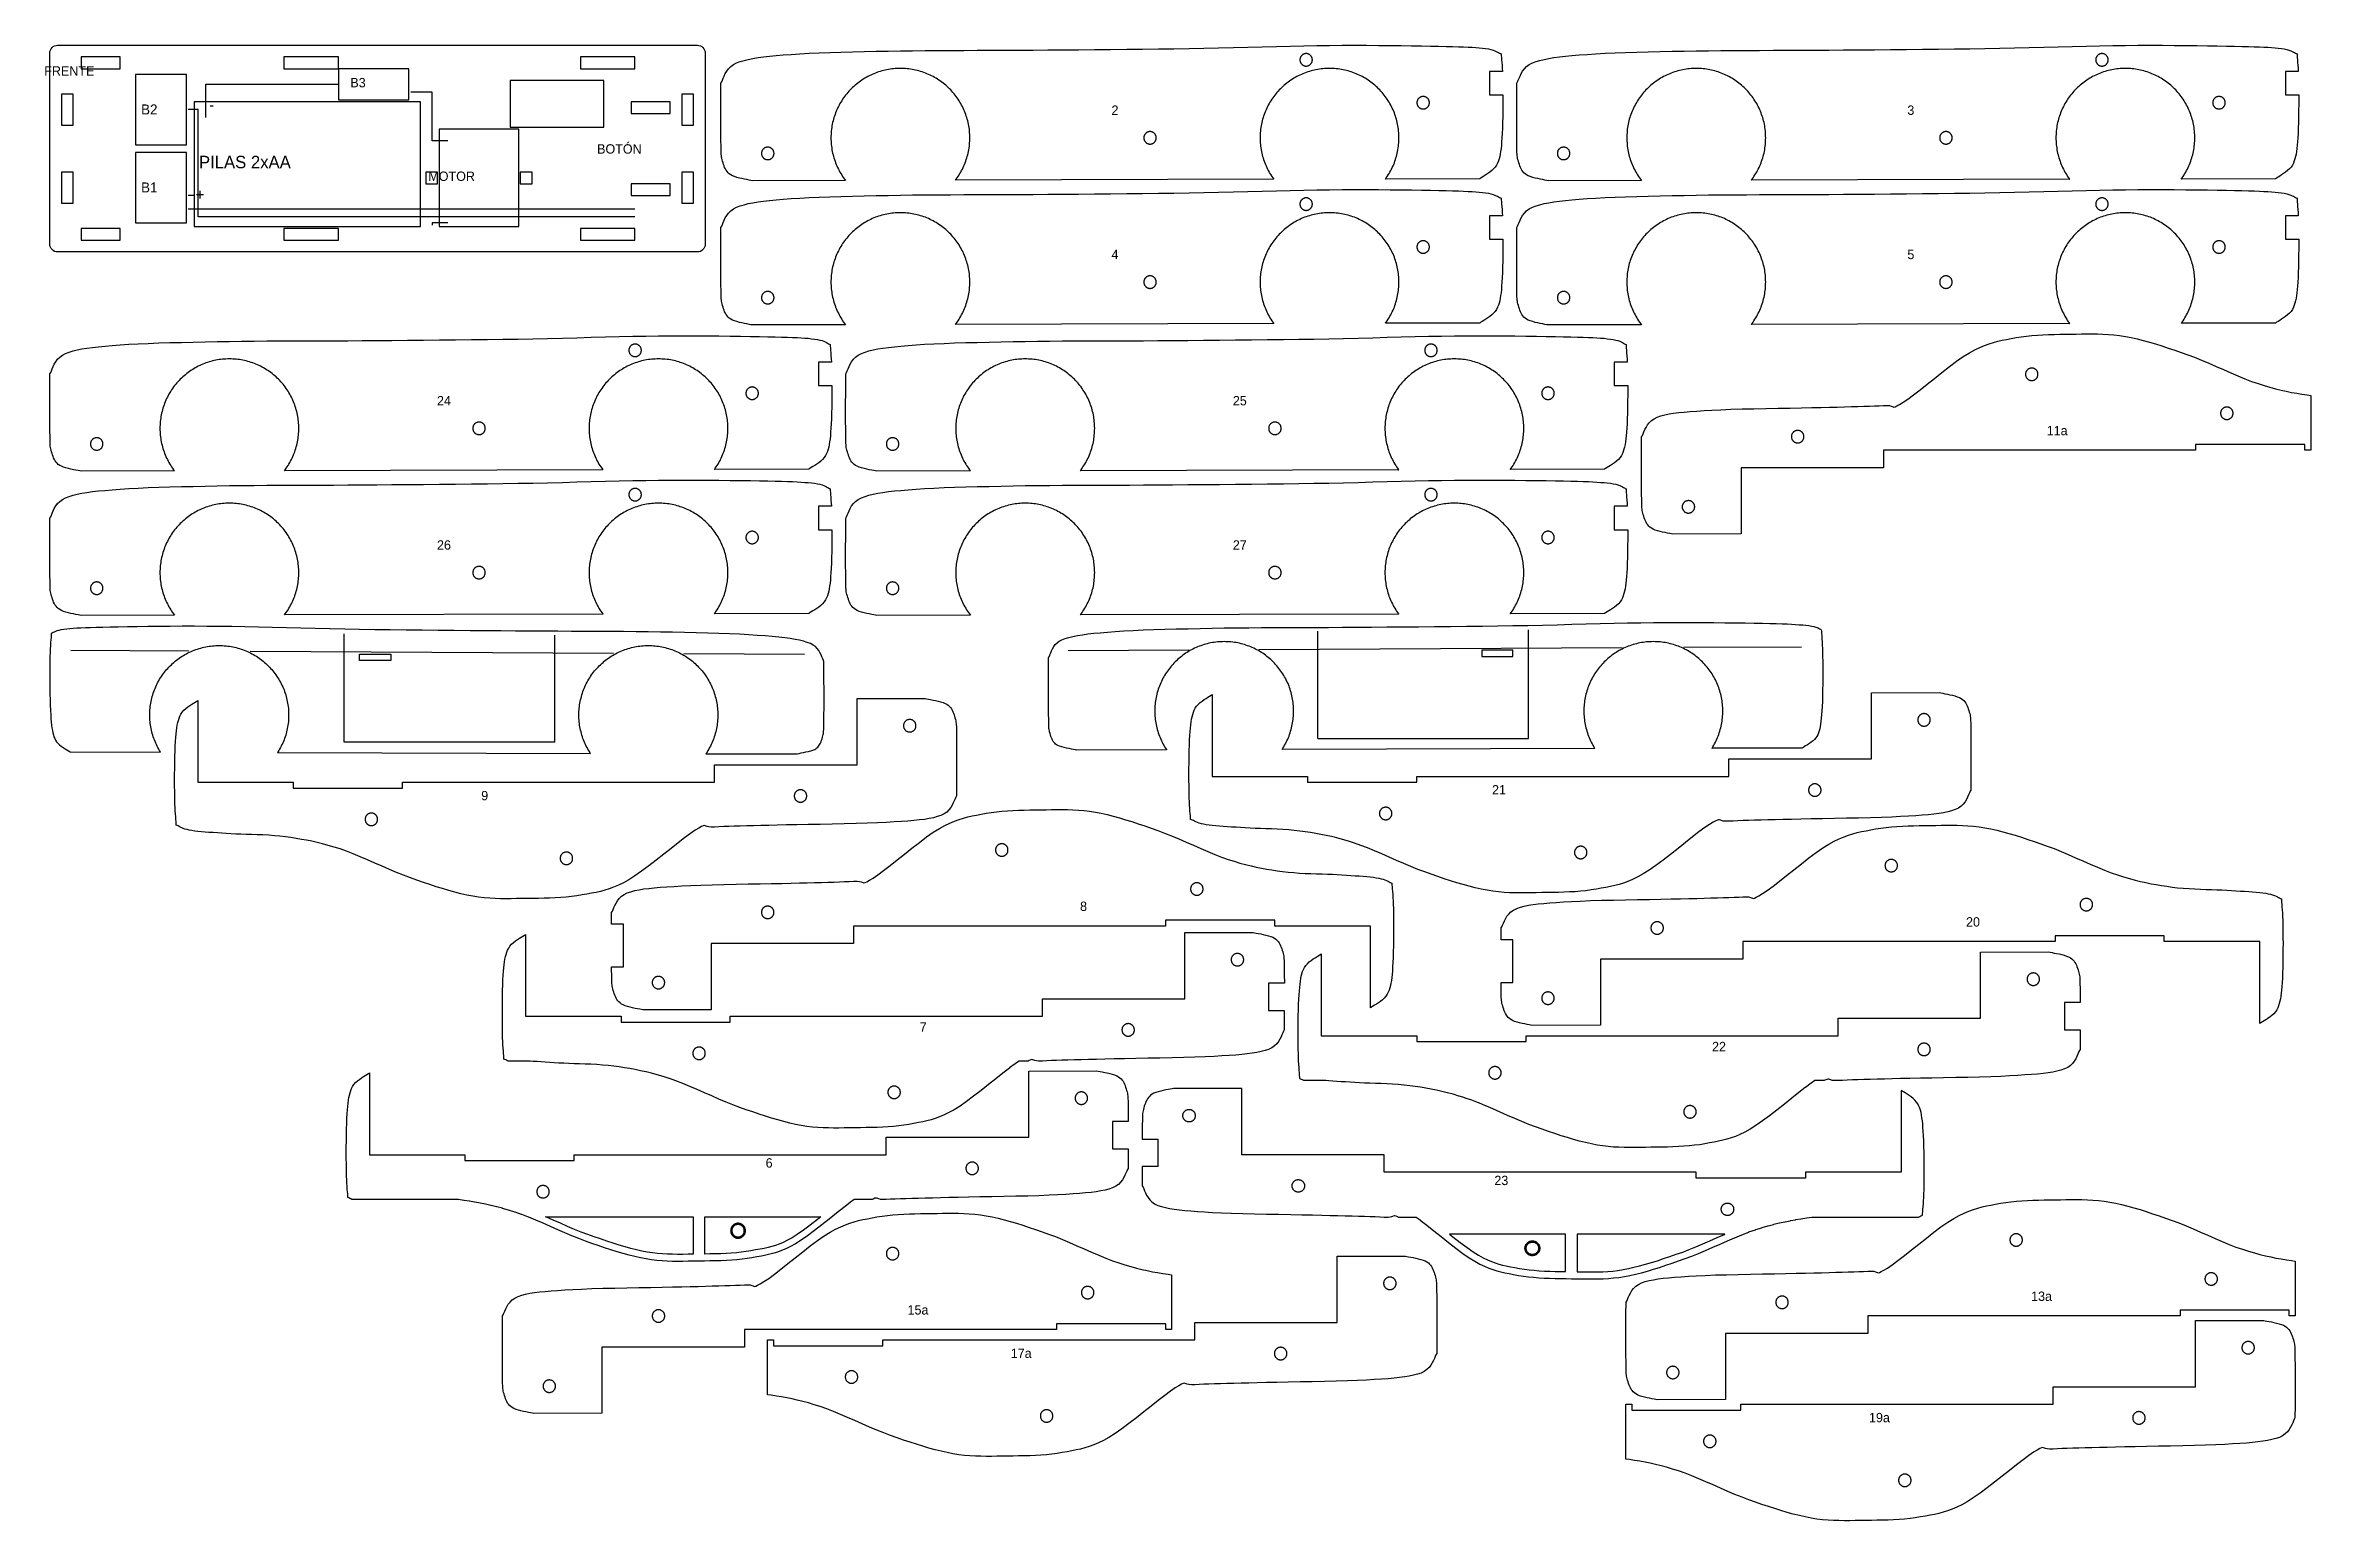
# Model space of a CAD drawing. Header units: metres. Extents: x 5 to 586, y 16 to 394.
import ezdxf
from ezdxf.enums import TextEntityAlignment as Align

# ---------------------------------------------------------------- set-up
doc = ezdxf.new("R2010")
doc.units = ezdxf.units.M
for name, color, linetype in [('CORTAR', 1, 'Continuous'), ('GRABAR', 5, 'Continuous'), ('GRABAR_RELLENO', 4, 'Continuous')]:
    doc.layers.add(name, color=color, linetype=linetype)

msp = doc.modelspace()

# ---------------------------------------------------------------- texts
at = {"layer": 'GRABAR'}
for s, height, p in [('FRENTE', 2.4, (11, 385.5)), ('B3', 2.4, (85, 382.5)), ('B2', 2.56, (31.5, 375.5)), ('-', 2.8, (47.5, 376.5)), ('2', 2.4, (279.03, 375.44)), ('3', 2.4, (483.03, 375.44)), ('BOTÓN', 2.4, (152, 365.5)), ('PILAS 2xAA', 3.2, (56, 361.5)), ('MOTOR', 2.4, (109, 358.5)), ('B1', 2.56, (31.5, 355.5)), ('+', 2.8, (44.5, 353.5)), ('4', 2.4, (279.03, 338.44)), ('5', 2.4, (483.03, 338.44)), ('24', 2.4, (107.03, 300.94)), ('25', 2.4, (311.03, 300.94)), ('11a', 2.4, (520.54, 293.28)), ('26', 2.4, (107.03, 263.94)), ('27', 2.4, (311.03, 263.94)), ('21', 2.4, (377.47, 201.16)), ('9', 2.4, (117.47, 199.66)), ('8', 2.4, (270.97, 171.28)), ('20', 2.4, (498.97, 167.28)), ('7', 2.4, (229.87, 140.31)), ('22', 2.4, (433.87, 135.31)), ('6', 2.4, (190.38, 105.48)), ('23', 2.4, (378.06, 100.98)), ('15a', 2.4, (228.54, 67.78)), ('13a', 2.4, (516.54, 71.28)), ('17a', 2.4, (254.99, 56.66)), ('19a', 2.4, (474.99, 40.16))]:
    msp.add_text(s, height=height, dxfattribs=at).set_placement(p, align=Align.BOTTOM_CENTER)

# ---------------------------------------------------------------- linework, layer by layer
at = {"layer": 'CORTAR'}
for points in [[(173.96, 342.61), (173.85, 342.23), (173.66, 341.89), (173.41, 341.59), (173.11, 341.34), (172.77, 341.15), (172.39, 341.04), (172, 341), (8, 341), (7.61, 341.04), (7.23, 341.15), (6.89, 341.34), (6.59, 341.59), (6.34, 341.89), (6.15, 342.23), (6.04, 342.61), (6, 343), (6, 392), (6.04, 392.39), (6.15, 392.77), (6.34, 393.11), (6.59, 393.41), (6.89, 393.66), (7.23, 393.85), (7.61, 393.96), (8, 394), (172, 394), (172.39, 393.96), (172.77, 393.85), (173.11, 393.66), (173.41, 393.41), (173.66, 393.11), (173.85, 392.77), (173.96, 392.39), (174, 392), (174, 343), (173.96, 342.61)], [(24, 391), (14, 391), (14, 388), (24, 388), (24, 391)], [(80, 391), (66, 391), (66, 388), (80, 388), (80, 391)], [(156, 391), (142, 391), (142, 388), (156, 388), (156, 391)], [(179.52, 387.36), (179.97, 387.97), (180.53, 388.54), (181.21, 389.05), (182.03, 389.47), (182.96, 389.82), (183.97, 390.12), (185.05, 390.39), (186.24, 390.63), (187.53, 390.84), (188.94, 391.03), (190.49, 391.2), (192.17, 391.36), (194.02, 391.52), (196.03, 391.67), (198.24, 391.82), (200.64, 391.94), (203.21, 392.06), (205.93, 392.16), (208.78, 392.24), (211.73, 392.32), (214.75, 392.39), (217.82, 392.46), (220.92, 392.51), (224.03, 392.57), (227.16, 392.62), (230.35, 392.65), (233.6, 392.67), (236.91, 392.69), (240.28, 392.7), (243.71, 392.71), (247.2, 392.72), (250.75, 392.73), (254.36, 392.74), (258.03, 392.77), (261.8, 392.8), (265.71, 392.83), (269.71, 392.86), (273.79, 392.9), (277.9, 392.93), (282.03, 392.97), (286.13, 393.01), (290.19, 393.06), (294.16, 393.11), (298.03, 393.17), (301.83, 393.24), (305.61, 393.32), (309.38, 393.41), (313.1, 393.51), (316.78, 393.61), (320.4, 393.7), (323.94, 393.79), (327.41, 393.87), (330.77, 393.93), (334.03, 393.97), (337.23, 393.99), (340.4, 394), (343.52, 394), (346.57, 393.98), (349.53, 393.96), (352.37, 393.93), (355.06, 393.89), (357.58, 393.85), (359.91, 393.81), (362.03, 393.77), (363.91, 393.73), (365.58, 393.69), (367.06, 393.64), (368.37, 393.6), (369.53, 393.54), (370.57, 393.49), (371.52, 393.42), (372.4, 393.35), (373.23, 393.26), (374.03, 393.17), (374.77, 393.06), (375.41, 392.92), (375.94, 392.76), (376.4, 392.6), (376.78, 392.43), (377.1, 392.27), (377.38, 392.11), (377.61, 391.97), (377.83, 391.86), (378.03, 391.77), (378.06, 391.35), (378.09, 390.85), (378.14, 390.28), (378.19, 389.62), (378.24, 388.89), (378.29, 388.1), (378.34, 387.27), (375.03, 387.27), (375.03, 381.27), (378.45, 381.27), (378.45, 380.33), (378.45, 378.8), (378.44, 377.24), (378.42, 375.68), (378.4, 374.16), (378.36, 372.73), (378.3, 371.42), (378.23, 370.27), (378.15, 369.27), (378.07, 368.37), (377.99, 367.54), (377.89, 366.8), (377.79, 366.11), (377.66, 365.48), (377.5, 364.89), (377.31, 364.33), (377.09, 363.8), (376.83, 363.27), (376.5, 362.76), (376.09, 362.29), (375.62, 361.85), (375.11, 361.45), (374.59, 361.08), (374.08, 360.75), (373.59, 360.45), (373.16, 360.19), (372.8, 359.96), (372.53, 359.77), (348.35, 359.7), (348.58, 360.02), (348.83, 360.38), (349.07, 360.75), (349.3, 361.12), (349.52, 361.5), (349.73, 361.88), (349.93, 362.27), (350.12, 362.66), (350.3, 363.06), (350.47, 363.46), (350.64, 363.86), (350.79, 364.27), (350.93, 364.69), (351.06, 365.1), (351.18, 365.52), (351.3, 365.94), (351.4, 366.37), (351.49, 366.8), (351.57, 367.23), (351.64, 367.66), (351.7, 368.09), (351.74, 368.52), (351.78, 368.96), (351.81, 369.4), (351.82, 369.83), (351.83, 370.27), (351.82, 370.71), (351.81, 371.14), (351.78, 371.58), (351.74, 372.01), (351.7, 372.45), (351.64, 372.88), (351.57, 373.31), (351.49, 373.74), (351.4, 374.17), (351.3, 374.59), (351.18, 375.02), (351.06, 375.44), (350.93, 375.85), (350.79, 376.27), (350.64, 376.68), (350.47, 377.08), (350.3, 377.48), (350.12, 377.88), (349.93, 378.27), (349.73, 378.66), (349.52, 379.04), (349.3, 379.42), (349.07, 379.79), (348.83, 380.16), (348.58, 380.52), (348.33, 380.87), (348.06, 381.22), (347.79, 381.56), (347.51, 381.9), (347.22, 382.22), (346.92, 382.54), (346.62, 382.86), (346.3, 383.16), (345.98, 383.46), (345.66, 383.75), (345.32, 384.03), (344.98, 384.3), (344.63, 384.57), (344.28, 384.82), (343.92, 385.07), (343.55, 385.31), (343.18, 385.54), (342.8, 385.76), (342.42, 385.97), (342.03, 386.17), (341.64, 386.36), (341.24, 386.54), (340.84, 386.71), (340.44, 386.88), (340.03, 387.03), (339.61, 387.17), (339.2, 387.3), (338.78, 387.42), (338.35, 387.54), (337.93, 387.64), (337.5, 387.73), (337.07, 387.81), (336.64, 387.88), (336.21, 387.94), (335.77, 387.98), (335.34, 388.02), (334.9, 388.05), (334.47, 388.06), (334.03, 388.07), (333.59, 388.06), (333.16, 388.05), (332.72, 388.02), (332.28, 387.98), (331.85, 387.94), (331.42, 387.88), (330.99, 387.81), (330.56, 387.73), (330.13, 387.64), (329.7, 387.54), (329.28, 387.42), (328.86, 387.3), (328.45, 387.17), (328.03, 387.03), (327.62, 386.88), (327.22, 386.71), (326.82, 386.54), (326.42, 386.36), (326.03, 386.17), (325.64, 385.97), (325.26, 385.76), (324.88, 385.54), (324.51, 385.31), (324.14, 385.07), (323.78, 384.82), (323.43, 384.57), (323.08, 384.3), (322.74, 384.03), (322.4, 383.75), (322.08, 383.46), (321.76, 383.16), (321.44, 382.86), (321.14, 382.54), (320.84, 382.22), (320.55, 381.9), (320.27, 381.56), (320, 381.22), (319.73, 380.87), (319.48, 380.52), (319.23, 380.16), (318.99, 379.79), (318.76, 379.42), (318.54, 379.04), (318.33, 378.66), (318.13, 378.27), (317.94, 377.88), (317.76, 377.48), (317.58, 377.08), (317.42, 376.68), (317.27, 376.27), (317.13, 375.85), (317, 375.44), (316.87, 375.02), (316.76, 374.59), (316.66, 374.17), (316.57, 373.74), (316.49, 373.31), (316.42, 372.88), (316.36, 372.45), (316.32, 372.01), (316.28, 371.58), (316.25, 371.14), (316.23, 370.71), (316.23, 370.27), (316.23, 369.83), (316.25, 369.4), (316.28, 368.96), (316.32, 368.52), (316.36, 368.09), (316.42, 367.66), (316.49, 367.23), (316.57, 366.8), (316.66, 366.37), (316.76, 365.94), (316.87, 365.52), (317, 365.1), (317.13, 364.69), (317.27, 364.27), (317.42, 363.86), (317.58, 363.46), (317.76, 363.06), (317.94, 362.66), (318.13, 362.27), (318.33, 361.88), (318.54, 361.5), (318.76, 361.12), (318.99, 360.75), (319.23, 360.38), (319.48, 360.02), (319.73, 359.67), (319.76, 359.63), (238.13, 359.41), (238.33, 359.67), (238.58, 360.02), (238.83, 360.38), (239.07, 360.75), (239.3, 361.12), (239.52, 361.5), (239.73, 361.88), (239.93, 362.27), (240.12, 362.66), (240.3, 363.06), (240.47, 363.46), (240.64, 363.86), (240.79, 364.27), (240.93, 364.69), (241.06, 365.1), (241.18, 365.52), (241.3, 365.94), (241.4, 366.37), (241.49, 366.8), (241.57, 367.23), (241.64, 367.66), (241.7, 368.09), (241.74, 368.52), (241.78, 368.96), (241.81, 369.4), (241.82, 369.83), (241.83, 370.27), (241.82, 370.71), (241.81, 371.14), (241.78, 371.58), (241.74, 372.01), (241.7, 372.45), (241.64, 372.88), (241.57, 373.31), (241.49, 373.74), (241.4, 374.17), (241.3, 374.59), (241.18, 375.02), (241.06, 375.44), (240.93, 375.85), (240.79, 376.27), (240.64, 376.68), (240.47, 377.08), (240.3, 377.48), (240.12, 377.88), (239.93, 378.27), (239.73, 378.66), (239.52, 379.04), (239.3, 379.42), (239.07, 379.79), (238.83, 380.16), (238.58, 380.52), (238.33, 380.87), (238.06, 381.22), (237.79, 381.56), (237.51, 381.9), (237.22, 382.22), (236.92, 382.54), (236.62, 382.86), (236.3, 383.16), (235.98, 383.46), (235.66, 383.75), (235.32, 384.03), (234.98, 384.3), (234.63, 384.57), (234.28, 384.82), (233.92, 385.07), (233.55, 385.31), (233.18, 385.54), (232.8, 385.76), (232.42, 385.97), (232.03, 386.17), (231.64, 386.36), (231.24, 386.54), (230.84, 386.71), (230.44, 386.88), (230.03, 387.03), (229.61, 387.17), (229.2, 387.3), (228.78, 387.42), (228.35, 387.54), (227.93, 387.64), (227.5, 387.73), (227.07, 387.81), (226.64, 387.88), (226.21, 387.94), (225.77, 387.98), (225.34, 388.02), (224.9, 388.05), (224.47, 388.06), (224.03, 388.07), (223.59, 388.06), (223.16, 388.05), (222.72, 388.02), (222.28, 387.98), (221.85, 387.94), (221.42, 387.88), (220.99, 387.81), (220.56, 387.73), (220.13, 387.64), (219.7, 387.54), (219.28, 387.42), (218.86, 387.3), (218.45, 387.17), (218.03, 387.03), (217.62, 386.88), (217.22, 386.71), (216.82, 386.54), (216.42, 386.36), (216.03, 386.17), (215.64, 385.97), (215.26, 385.76), (214.88, 385.54), (214.51, 385.31), (214.14, 385.07), (213.78, 384.82), (213.43, 384.57), (213.08, 384.3), (212.74, 384.03), (212.4, 383.75), (212.08, 383.46), (211.76, 383.16), (211.44, 382.86), (211.14, 382.54), (210.84, 382.22), (210.55, 381.9), (210.27, 381.56), (210, 381.22), (209.73, 380.87), (209.48, 380.52), (209.23, 380.16), (208.99, 379.79), (208.76, 379.42), (208.54, 379.04), (208.33, 378.66), (208.13, 378.27), (207.94, 377.88), (207.76, 377.48), (207.58, 377.08), (207.42, 376.68), (207.27, 376.27), (207.13, 375.85), (207, 375.44), (206.87, 375.02), (206.76, 374.59), (206.66, 374.17), (206.57, 373.74), (206.49, 373.31), (206.42, 372.88), (206.36, 372.45), (206.32, 372.01), (206.28, 371.58), (206.25, 371.14), (206.23, 370.71), (206.23, 370.27), (206.23, 369.83), (206.25, 369.4), (206.28, 368.96), (206.32, 368.52), (206.36, 368.09), (206.42, 367.66), (206.49, 367.23), (206.57, 366.8), (206.66, 366.37), (206.76, 365.94), (206.87, 365.52), (207, 365.1), (207.13, 364.69), (207.27, 364.27), (207.42, 363.86), (207.58, 363.46), (207.76, 363.06), (207.94, 362.66), (208.13, 362.27), (208.33, 361.88), (208.54, 361.5), (208.76, 361.12), (208.99, 360.75), (209.23, 360.38), (209.48, 360.02), (209.73, 359.67), (209.99, 359.33), (186.03, 359.27), (185.69, 359.35), (185.23, 359.44), (184.68, 359.55), (184.06, 359.67), (183.41, 359.8), (182.75, 359.95), (182.1, 360.13), (181.5, 360.32), (180.97, 360.53), (180.53, 360.77), (180.17, 361.03), (179.86, 361.32), (179.6, 361.63), (179.36, 361.95), (179.16, 362.3), (178.98, 362.67), (178.83, 363.05), (178.69, 363.44), (178.56, 363.85), (178.43, 364.27), (178.32, 364.66), (178.23, 365.01), (178.17, 365.34), (178.13, 365.68), (178.1, 366.05), (178.08, 366.48), (178.07, 366.99), (178.06, 367.61), (178.05, 368.36), (178.03, 369.27), (178.01, 370.43), (178, 371.87), (178, 373.51), (178, 375.27), (178, 377.08), (178.01, 378.87), (178.02, 380.56), (178.02, 382.07), (178.03, 383.33), (178.03, 384.27), (178.22, 384.59), (178.41, 385.02), (178.62, 385.54), (178.86, 386.12), (179.15, 386.73), (179.52, 387.36)], [(329.63, 390.37), (329.62, 390.48), (329.6, 390.58), (329.57, 390.68), (329.54, 390.78), (329.51, 390.88), (329.46, 390.98), (329.42, 391.07), (329.36, 391.16), (329.3, 391.24), (329.23, 391.32), (329.16, 391.4), (329.08, 391.47), (329, 391.54), (328.92, 391.6), (328.83, 391.66), (328.74, 391.7), (328.64, 391.75), (328.54, 391.78), (328.44, 391.82), (328.34, 391.84), (328.24, 391.86), (328.13, 391.87), (328.03, 391.87), (327.92, 391.87), (327.82, 391.86), (327.72, 391.84), (327.62, 391.82), (327.52, 391.78), (327.42, 391.75), (327.32, 391.7), (327.23, 391.66), (327.14, 391.6), (327.06, 391.54), (326.97, 391.47), (326.9, 391.4), (326.83, 391.32), (326.76, 391.24), (326.7, 391.16), (326.64, 391.07), (326.59, 390.98), (326.55, 390.88), (326.51, 390.78), (326.48, 390.68), (326.46, 390.58), (326.44, 390.48), (326.43, 390.37), (326.43, 390.27), (326.43, 390.16), (326.44, 390.06), (326.46, 389.96), (326.48, 389.86), (326.51, 389.76), (326.55, 389.66), (326.59, 389.56), (326.64, 389.47), (326.7, 389.38), (326.76, 389.3), (326.83, 389.21), (326.9, 389.14), (326.97, 389.07), (327.06, 389), (327.14, 388.94), (327.23, 388.88), (327.32, 388.83), (327.42, 388.79), (327.52, 388.75), (327.62, 388.72), (327.72, 388.7), (327.82, 388.68), (327.92, 388.67), (328.03, 388.67), (328.13, 388.67), (328.24, 388.68), (328.34, 388.7), (328.44, 388.72), (328.54, 388.75), (328.64, 388.79), (328.74, 388.83), (328.83, 388.88), (328.92, 388.94), (329, 389), (329.08, 389.07), (329.16, 389.14), (329.23, 389.21), (329.3, 389.3), (329.36, 389.38), (329.42, 389.47), (329.46, 389.56), (329.51, 389.66), (329.54, 389.76), (329.57, 389.86), (329.6, 389.96), (329.62, 390.06), (329.63, 390.16), (329.63, 390.27), (329.63, 390.37)], [(383.52, 387.36), (383.97, 387.97), (384.53, 388.54), (385.21, 389.05), (386.03, 389.47), (386.96, 389.82), (387.97, 390.12), (389.05, 390.39), (390.24, 390.63), (391.53, 390.84), (392.94, 391.03), (394.49, 391.2), (396.17, 391.36), (398.02, 391.52), (400.03, 391.67), (402.24, 391.82), (404.64, 391.94), (407.21, 392.06), (409.93, 392.16), (412.78, 392.24), (415.73, 392.32), (418.75, 392.39), (421.82, 392.46), (424.92, 392.51), (428.03, 392.57), (431.16, 392.62), (434.35, 392.65), (437.6, 392.67), (440.91, 392.69), (444.28, 392.7), (447.71, 392.71), (451.2, 392.72), (454.75, 392.73), (458.36, 392.74), (462.03, 392.77), (465.8, 392.8), (469.71, 392.83), (473.71, 392.86), (477.79, 392.9), (481.9, 392.93), (486.03, 392.97), (490.13, 393.01), (494.19, 393.06), (498.16, 393.11), (502.03, 393.17), (505.83, 393.24), (509.61, 393.32), (513.38, 393.41), (517.1, 393.51), (520.78, 393.61), (524.4, 393.7), (527.94, 393.79), (531.41, 393.87), (534.77, 393.93), (538.03, 393.97), (541.23, 393.99), (544.4, 394), (547.52, 394), (550.57, 393.98), (553.53, 393.96), (556.37, 393.93), (559.06, 393.89), (561.58, 393.85), (563.91, 393.81), (566.03, 393.77), (567.91, 393.73), (569.58, 393.69), (571.06, 393.64), (572.37, 393.6), (573.53, 393.54), (574.57, 393.49), (575.52, 393.42), (576.4, 393.35), (577.23, 393.26), (578.03, 393.17), (578.77, 393.06), (579.41, 392.92), (579.94, 392.76), (580.4, 392.6), (580.78, 392.43), (581.1, 392.27), (581.38, 392.11), (581.61, 391.97), (581.83, 391.86), (582.03, 391.77), (582.06, 391.35), (582.09, 390.85), (582.14, 390.28), (582.19, 389.62), (582.24, 388.89), (582.29, 388.1), (582.34, 387.27), (579.03, 387.27), (579.03, 381.27), (582.45, 381.27), (582.45, 380.33), (582.45, 378.8), (582.44, 377.24), (582.42, 375.68), (582.4, 374.16), (582.36, 372.73), (582.3, 371.42), (582.23, 370.27), (582.15, 369.27), (582.07, 368.37), (581.99, 367.54), (581.89, 366.8), (581.79, 366.11), (581.66, 365.48), (581.5, 364.89), (581.31, 364.33), (581.09, 363.8), (580.83, 363.27), (580.5, 362.76), (580.09, 362.29), (579.62, 361.85), (579.11, 361.45), (578.59, 361.08), (578.08, 360.75), (577.59, 360.45), (577.16, 360.19), (576.8, 359.96), (576.53, 359.77), (552.35, 359.7), (552.58, 360.02), (552.83, 360.38), (553.07, 360.75), (553.3, 361.12), (553.52, 361.5), (553.73, 361.88), (553.93, 362.27), (554.12, 362.66), (554.3, 363.06), (554.47, 363.46), (554.64, 363.86), (554.79, 364.27), (554.93, 364.69), (555.06, 365.1), (555.18, 365.52), (555.3, 365.94), (555.4, 366.37), (555.49, 366.8), (555.57, 367.23), (555.64, 367.66), (555.7, 368.09), (555.74, 368.52), (555.78, 368.96), (555.81, 369.4), (555.82, 369.83), (555.83, 370.27), (555.82, 370.71), (555.81, 371.14), (555.78, 371.58), (555.74, 372.01), (555.7, 372.45), (555.64, 372.88), (555.57, 373.31), (555.49, 373.74), (555.4, 374.17), (555.3, 374.59), (555.18, 375.02), (555.06, 375.44), (554.93, 375.85), (554.79, 376.27), (554.64, 376.68), (554.47, 377.08), (554.3, 377.48), (554.12, 377.88), (553.93, 378.27), (553.73, 378.66), (553.52, 379.04), (553.3, 379.42), (553.07, 379.79), (552.83, 380.16), (552.58, 380.52), (552.33, 380.87), (552.06, 381.22), (551.79, 381.56), (551.51, 381.9), (551.22, 382.22), (550.92, 382.54), (550.62, 382.86), (550.3, 383.16), (549.98, 383.46), (549.66, 383.75), (549.32, 384.03), (548.98, 384.3), (548.63, 384.57), (548.28, 384.82), (547.92, 385.07), (547.55, 385.31), (547.18, 385.54), (546.8, 385.76), (546.42, 385.97), (546.03, 386.17), (545.64, 386.36), (545.24, 386.54), (544.84, 386.71), (544.44, 386.88), (544.03, 387.03), (543.61, 387.17), (543.2, 387.3), (542.78, 387.42), (542.35, 387.54), (541.93, 387.64), (541.5, 387.73), (541.07, 387.81), (540.64, 387.88), (540.21, 387.94), (539.77, 387.98), (539.34, 388.02), (538.9, 388.05), (538.47, 388.06), (538.03, 388.07), (537.59, 388.06), (537.16, 388.05), (536.72, 388.02), (536.28, 387.98), (535.85, 387.94), (535.42, 387.88), (534.99, 387.81), (534.56, 387.73), (534.13, 387.64), (533.7, 387.54), (533.28, 387.42), (532.86, 387.3), (532.45, 387.17), (532.03, 387.03), (531.62, 386.88), (531.22, 386.71), (530.82, 386.54), (530.42, 386.36), (530.03, 386.17), (529.64, 385.97), (529.26, 385.76), (528.88, 385.54), (528.51, 385.31), (528.14, 385.07), (527.78, 384.82), (527.43, 384.57), (527.08, 384.3), (526.74, 384.03), (526.4, 383.75), (526.08, 383.46), (525.76, 383.16), (525.44, 382.86), (525.14, 382.54), (524.84, 382.22), (524.55, 381.9), (524.27, 381.56), (524, 381.22), (523.73, 380.87), (523.48, 380.52), (523.23, 380.16), (522.99, 379.79), (522.76, 379.42), (522.54, 379.04), (522.33, 378.66), (522.13, 378.27), (521.94, 377.88), (521.76, 377.48), (521.58, 377.08), (521.42, 376.68), (521.27, 376.27), (521.13, 375.85), (521, 375.44), (520.87, 375.02), (520.76, 374.59), (520.66, 374.17), (520.57, 373.74), (520.49, 373.31), (520.42, 372.88), (520.36, 372.45), (520.32, 372.01), (520.28, 371.58), (520.25, 371.14), (520.23, 370.71), (520.23, 370.27), (520.23, 369.83), (520.25, 369.4), (520.28, 368.96), (520.32, 368.52), (520.36, 368.09), (520.42, 367.66), (520.49, 367.23), (520.57, 366.8), (520.66, 366.37), (520.76, 365.94), (520.87, 365.52), (521, 365.1), (521.13, 364.69), (521.27, 364.27), (521.42, 363.86), (521.58, 363.46), (521.76, 363.06), (521.94, 362.66), (522.13, 362.27), (522.33, 361.88), (522.54, 361.5), (522.76, 361.12), (522.99, 360.75), (523.23, 360.38), (523.48, 360.02), (523.73, 359.67), (523.76, 359.63), (442.13, 359.41), (442.33, 359.67), (442.58, 360.02), (442.83, 360.38), (443.07, 360.75), (443.3, 361.12), (443.52, 361.5), (443.73, 361.88), (443.93, 362.27), (444.12, 362.66), (444.3, 363.06), (444.47, 363.46), (444.64, 363.86), (444.79, 364.27), (444.93, 364.69), (445.06, 365.1), (445.18, 365.52), (445.3, 365.94), (445.4, 366.37), (445.49, 366.8), (445.57, 367.23), (445.64, 367.66), (445.7, 368.09), (445.74, 368.52), (445.78, 368.96), (445.81, 369.4), (445.82, 369.83), (445.83, 370.27), (445.82, 370.71), (445.81, 371.14), (445.78, 371.58), (445.74, 372.01), (445.7, 372.45), (445.64, 372.88), (445.57, 373.31), (445.49, 373.74), (445.4, 374.17), (445.3, 374.59), (445.18, 375.02), (445.06, 375.44), (444.93, 375.85), (444.79, 376.27), (444.64, 376.68), (444.47, 377.08), (444.3, 377.48), (444.12, 377.88), (443.93, 378.27), (443.73, 378.66), (443.52, 379.04), (443.3, 379.42), (443.07, 379.79), (442.83, 380.16), (442.58, 380.52), (442.33, 380.87), (442.06, 381.22), (441.79, 381.56), (441.51, 381.9), (441.22, 382.22), (440.92, 382.54), (440.62, 382.86), (440.3, 383.16), (439.98, 383.46), (439.66, 383.75), (439.32, 384.03), (438.98, 384.3), (438.63, 384.57), (438.28, 384.82), (437.92, 385.07), (437.55, 385.31), (437.18, 385.54), (436.8, 385.76), (436.42, 385.97), (436.03, 386.17), (435.64, 386.36), (435.24, 386.54), (434.84, 386.71), (434.44, 386.88), (434.03, 387.03), (433.61, 387.17), (433.2, 387.3), (432.78, 387.42), (432.35, 387.54), (431.93, 387.64), (431.5, 387.73), (431.07, 387.81), (430.64, 387.88), (430.21, 387.94), (429.77, 387.98), (429.34, 388.02), (428.9, 388.05), (428.47, 388.06), (428.03, 388.07), (427.59, 388.06), (427.16, 388.05), (426.72, 388.02), (426.28, 387.98), (425.85, 387.94), (425.42, 387.88), (424.99, 387.81), (424.56, 387.73), (424.13, 387.64), (423.7, 387.54), (423.28, 387.42), (422.86, 387.3), (422.45, 387.17), (422.03, 387.03), (421.62, 386.88), (421.22, 386.71), (420.82, 386.54), (420.42, 386.36), (420.03, 386.17), (419.64, 385.97), (419.26, 385.76), (418.88, 385.54), (418.51, 385.31), (418.14, 385.07), (417.78, 384.82), (417.43, 384.57), (417.08, 384.3), (416.74, 384.03), (416.4, 383.75), (416.08, 383.46), (415.76, 383.16), (415.44, 382.86), (415.14, 382.54), (414.84, 382.22), (414.55, 381.9), (414.27, 381.56), (414, 381.22), (413.73, 380.87), (413.48, 380.52), (413.23, 380.16), (412.99, 379.79), (412.76, 379.42), (412.54, 379.04), (412.33, 378.66), (412.13, 378.27), (411.94, 377.88), (411.76, 377.48), (411.58, 377.08), (411.42, 376.68), (411.27, 376.27), (411.13, 375.85), (411, 375.44), (410.87, 375.02), (410.76, 374.59), (410.66, 374.17), (410.57, 373.74), (410.49, 373.31), (410.42, 372.88), (410.36, 372.45), (410.32, 372.01), (410.28, 371.58), (410.25, 371.14), (410.23, 370.71), (410.23, 370.27), (410.23, 369.83), (410.25, 369.4), (410.28, 368.96), (410.32, 368.52), (410.36, 368.09), (410.42, 367.66), (410.49, 367.23), (410.57, 366.8), (410.66, 366.37), (410.76, 365.94), (410.87, 365.52), (411, 365.1), (411.13, 364.69), (411.27, 364.27), (411.42, 363.86), (411.58, 363.46), (411.76, 363.06), (411.94, 362.66), (412.13, 362.27), (412.33, 361.88), (412.54, 361.5), (412.76, 361.12), (412.99, 360.75), (413.23, 360.38), (413.48, 360.02), (413.73, 359.67), (413.99, 359.33), (390.03, 359.27), (389.69, 359.35), (389.23, 359.44), (388.68, 359.55), (388.06, 359.67), (387.41, 359.8), (386.75, 359.95), (386.1, 360.13), (385.5, 360.32), (384.97, 360.53), (384.53, 360.77), (384.17, 361.03), (383.86, 361.32), (383.6, 361.63), (383.36, 361.95), (383.16, 362.3), (382.98, 362.67), (382.83, 363.05), (382.69, 363.44), (382.56, 363.85), (382.43, 364.27), (382.32, 364.66), (382.23, 365.01), (382.17, 365.34), (382.13, 365.68), (382.1, 366.05), (382.08, 366.48), (382.07, 366.99), (382.06, 367.61), (382.05, 368.36), (382.03, 369.27), (382.01, 370.43), (382, 371.87), (382, 373.51), (382, 375.27), (382, 377.08), (382.01, 378.87), (382.02, 380.56), (382.02, 382.07), (382.03, 383.33), (382.03, 384.27), (382.22, 384.59), (382.41, 385.02), (382.62, 385.54), (382.86, 386.12), (383.15, 386.73), (383.52, 387.36)], [(533.63, 390.37), (533.62, 390.48), (533.6, 390.58), (533.57, 390.68), (533.54, 390.78), (533.51, 390.88), (533.46, 390.98), (533.42, 391.07), (533.36, 391.16), (533.3, 391.24), (533.23, 391.32), (533.16, 391.4), (533.08, 391.47), (533, 391.54), (532.92, 391.6), (532.83, 391.66), (532.74, 391.7), (532.64, 391.75), (532.54, 391.78), (532.44, 391.82), (532.34, 391.84), (532.24, 391.86), (532.13, 391.87), (532.03, 391.87), (531.92, 391.87), (531.82, 391.86), (531.72, 391.84), (531.62, 391.82), (531.52, 391.78), (531.42, 391.75), (531.32, 391.7), (531.23, 391.66), (531.14, 391.6), (531.06, 391.54), (530.97, 391.47), (530.9, 391.4), (530.83, 391.32), (530.76, 391.24), (530.7, 391.16), (530.64, 391.07), (530.59, 390.98), (530.55, 390.88), (530.51, 390.78), (530.48, 390.68), (530.46, 390.58), (530.44, 390.48), (530.43, 390.37), (530.43, 390.27), (530.43, 390.16), (530.44, 390.06), (530.46, 389.96), (530.48, 389.86), (530.51, 389.76), (530.55, 389.66), (530.59, 389.56), (530.64, 389.47), (530.7, 389.38), (530.76, 389.3), (530.83, 389.21), (530.9, 389.14), (530.97, 389.07), (531.06, 389), (531.14, 388.94), (531.23, 388.88), (531.32, 388.83), (531.42, 388.79), (531.52, 388.75), (531.62, 388.72), (531.72, 388.7), (531.82, 388.68), (531.92, 388.67), (532.03, 388.67), (532.13, 388.67), (532.24, 388.68), (532.34, 388.7), (532.44, 388.72), (532.54, 388.75), (532.64, 388.79), (532.74, 388.83), (532.83, 388.88), (532.92, 388.94), (533, 389), (533.08, 389.07), (533.16, 389.14), (533.23, 389.21), (533.3, 389.3), (533.36, 389.38), (533.42, 389.47), (533.46, 389.56), (533.51, 389.66), (533.54, 389.76), (533.57, 389.86), (533.6, 389.96), (533.62, 390.06), (533.63, 390.16), (533.63, 390.27), (533.63, 390.37)], [(148, 385), (124, 385), (124, 373), (148, 373), (148, 385)], [(12, 381.5), (9, 381.5), (9, 373.5), (12, 373.5), (12, 381.5)], [(165, 379.5), (155, 379.5), (155, 376.5), (165, 376.5), (165, 379.5)], [(171, 381.5), (168, 381.5), (168, 373.5), (171, 373.5), (171, 381.5)], [(359.62, 379.48), (359.6, 379.58), (359.57, 379.68), (359.54, 379.78), (359.51, 379.88), (359.46, 379.98), (359.42, 380.07), (359.36, 380.16), (359.3, 380.24), (359.23, 380.32), (359.16, 380.4), (359.08, 380.47), (359, 380.54), (358.92, 380.6), (358.83, 380.66), (358.74, 380.7), (358.64, 380.75), (358.54, 380.78), (358.44, 380.82), (358.34, 380.84), (358.24, 380.86), (358.13, 380.87), (358.03, 380.87), (357.92, 380.87), (357.82, 380.86), (357.72, 380.84), (357.62, 380.82), (357.52, 380.78), (357.42, 380.75), (357.32, 380.7), (357.23, 380.66), (357.14, 380.6), (357.06, 380.54), (356.97, 380.47), (356.9, 380.4), (356.83, 380.32), (356.76, 380.24), (356.7, 380.16), (356.64, 380.07), (356.59, 379.98), (356.55, 379.88), (356.51, 379.78), (356.48, 379.68), (356.46, 379.58), (356.44, 379.48), (356.43, 379.37), (356.43, 379.27), (356.43, 379.16), (356.44, 379.06), (356.46, 378.96), (356.48, 378.86), (356.51, 378.76), (356.55, 378.66), (356.59, 378.56), (356.64, 378.47), (356.7, 378.38), (356.76, 378.3), (356.83, 378.21), (356.9, 378.14), (356.97, 378.07), (357.06, 378), (357.14, 377.94), (357.23, 377.88), (357.32, 377.83), (357.42, 377.79), (357.52, 377.75), (357.62, 377.72), (357.72, 377.7), (357.82, 377.68), (357.92, 377.67), (358.03, 377.67), (358.13, 377.67), (358.24, 377.68), (358.34, 377.7), (358.44, 377.72), (358.54, 377.75), (358.64, 377.79), (358.74, 377.83), (358.83, 377.88), (358.92, 377.94), (359, 378), (359.08, 378.07), (359.16, 378.14), (359.23, 378.21), (359.3, 378.3), (359.36, 378.38), (359.42, 378.47), (359.46, 378.56), (359.51, 378.66), (359.54, 378.76), (359.57, 378.86), (359.6, 378.96), (359.62, 379.06), (359.63, 379.16), (359.63, 379.27), (359.63, 379.37), (359.62, 379.48)], [(563.62, 379.48), (563.6, 379.58), (563.57, 379.68), (563.54, 379.78), (563.51, 379.88), (563.46, 379.98), (563.42, 380.07), (563.36, 380.16), (563.3, 380.24), (563.23, 380.32), (563.16, 380.4), (563.08, 380.47), (563, 380.54), (562.92, 380.6), (562.83, 380.66), (562.74, 380.7), (562.64, 380.75), (562.54, 380.78), (562.44, 380.82), (562.34, 380.84), (562.24, 380.86), (562.13, 380.87), (562.03, 380.87), (561.92, 380.87), (561.82, 380.86), (561.72, 380.84), (561.62, 380.82), (561.52, 380.78), (561.42, 380.75), (561.32, 380.7), (561.23, 380.66), (561.14, 380.6), (561.06, 380.54), (560.97, 380.47), (560.9, 380.4), (560.83, 380.32), (560.76, 380.24), (560.7, 380.16), (560.64, 380.07), (560.59, 379.98), (560.55, 379.88), (560.51, 379.78), (560.48, 379.68), (560.46, 379.58), (560.44, 379.48), (560.43, 379.37), (560.43, 379.27), (560.43, 379.16), (560.44, 379.06), (560.46, 378.96), (560.48, 378.86), (560.51, 378.76), (560.55, 378.66), (560.59, 378.56), (560.64, 378.47), (560.7, 378.38), (560.76, 378.3), (560.83, 378.21), (560.9, 378.14), (560.97, 378.07), (561.06, 378), (561.14, 377.94), (561.23, 377.88), (561.32, 377.83), (561.42, 377.79), (561.52, 377.75), (561.62, 377.72), (561.72, 377.7), (561.82, 377.68), (561.92, 377.67), (562.03, 377.67), (562.13, 377.67), (562.24, 377.68), (562.34, 377.7), (562.44, 377.72), (562.54, 377.75), (562.64, 377.79), (562.74, 377.83), (562.83, 377.88), (562.92, 377.94), (563, 378), (563.08, 378.07), (563.16, 378.14), (563.23, 378.21), (563.3, 378.3), (563.36, 378.38), (563.42, 378.47), (563.46, 378.56), (563.51, 378.66), (563.54, 378.76), (563.57, 378.86), (563.6, 378.96), (563.62, 379.06), (563.63, 379.16), (563.63, 379.27), (563.63, 379.37), (563.62, 379.48)], [(289.6, 370.58), (289.57, 370.68), (289.54, 370.78), (289.51, 370.88), (289.46, 370.98), (289.42, 371.07), (289.36, 371.16), (289.3, 371.24), (289.23, 371.32), (289.16, 371.4), (289.08, 371.47), (289, 371.54), (288.92, 371.6), (288.83, 371.66), (288.74, 371.7), (288.64, 371.75), (288.54, 371.78), (288.44, 371.82), (288.34, 371.84), (288.24, 371.86), (288.13, 371.87), (288.03, 371.87), (287.92, 371.87), (287.82, 371.86), (287.72, 371.84), (287.62, 371.82), (287.52, 371.78), (287.42, 371.75), (287.32, 371.7), (287.23, 371.66), (287.14, 371.6), (287.06, 371.54), (286.97, 371.47), (286.9, 371.4), (286.83, 371.32), (286.76, 371.24), (286.7, 371.16), (286.64, 371.07), (286.59, 370.98), (286.55, 370.88), (286.51, 370.78), (286.48, 370.68), (286.46, 370.58), (286.44, 370.48), (286.43, 370.37), (286.43, 370.27), (286.43, 370.16), (286.44, 370.06), (286.46, 369.96), (286.48, 369.86), (286.51, 369.76), (286.55, 369.66), (286.59, 369.56), (286.64, 369.47), (286.7, 369.38), (286.76, 369.3), (286.83, 369.21), (286.9, 369.14), (286.97, 369.07), (287.06, 369), (287.14, 368.94), (287.23, 368.88), (287.32, 368.83), (287.42, 368.79), (287.52, 368.75), (287.62, 368.72), (287.72, 368.7), (287.82, 368.68), (287.92, 368.67), (288.03, 368.67), (288.13, 368.67), (288.24, 368.68), (288.34, 368.7), (288.44, 368.72), (288.54, 368.75), (288.64, 368.79), (288.74, 368.83), (288.83, 368.88), (288.92, 368.94), (289, 369), (289.08, 369.07), (289.16, 369.14), (289.23, 369.21), (289.3, 369.3), (289.36, 369.38), (289.42, 369.47), (289.46, 369.56), (289.51, 369.66), (289.54, 369.76), (289.57, 369.86), (289.6, 369.96), (289.62, 370.06), (289.63, 370.16), (289.63, 370.27), (289.63, 370.37), (289.62, 370.48), (289.6, 370.58)], [(493.6, 370.58), (493.57, 370.68), (493.54, 370.78), (493.51, 370.88), (493.46, 370.98), (493.42, 371.07), (493.36, 371.16), (493.3, 371.24), (493.23, 371.32), (493.16, 371.4), (493.08, 371.47), (493, 371.54), (492.92, 371.6), (492.83, 371.66), (492.74, 371.7), (492.64, 371.75), (492.54, 371.78), (492.44, 371.82), (492.34, 371.84), (492.24, 371.86), (492.13, 371.87), (492.03, 371.87), (491.92, 371.87), (491.82, 371.86), (491.72, 371.84), (491.62, 371.82), (491.52, 371.78), (491.42, 371.75), (491.32, 371.7), (491.23, 371.66), (491.14, 371.6), (491.06, 371.54), (490.97, 371.47), (490.9, 371.4), (490.83, 371.32), (490.76, 371.24), (490.7, 371.16), (490.64, 371.07), (490.59, 370.98), (490.55, 370.88), (490.51, 370.78), (490.48, 370.68), (490.46, 370.58), (490.44, 370.48), (490.43, 370.37), (490.43, 370.27), (490.43, 370.16), (490.44, 370.06), (490.46, 369.96), (490.48, 369.86), (490.51, 369.76), (490.55, 369.66), (490.59, 369.56), (490.64, 369.47), (490.7, 369.38), (490.76, 369.3), (490.83, 369.21), (490.9, 369.14), (490.97, 369.07), (491.06, 369), (491.14, 368.94), (491.23, 368.88), (491.32, 368.83), (491.42, 368.79), (491.52, 368.75), (491.62, 368.72), (491.72, 368.7), (491.82, 368.68), (491.92, 368.67), (492.03, 368.67), (492.13, 368.67), (492.24, 368.68), (492.34, 368.7), (492.44, 368.72), (492.54, 368.75), (492.64, 368.79), (492.74, 368.83), (492.83, 368.88), (492.92, 368.94), (493, 369), (493.08, 369.07), (493.16, 369.14), (493.23, 369.21), (493.3, 369.3), (493.36, 369.38), (493.42, 369.47), (493.46, 369.56), (493.51, 369.66), (493.54, 369.76), (493.57, 369.86), (493.6, 369.96), (493.62, 370.06), (493.63, 370.16), (493.63, 370.27), (493.63, 370.37), (493.62, 370.48), (493.6, 370.58)], [(191.57, 366.68), (191.54, 366.78), (191.51, 366.88), (191.46, 366.98), (191.42, 367.07), (191.36, 367.16), (191.3, 367.24), (191.23, 367.32), (191.16, 367.4), (191.08, 367.47), (191, 367.54), (190.92, 367.6), (190.83, 367.66), (190.74, 367.7), (190.64, 367.75), (190.54, 367.78), (190.44, 367.82), (190.34, 367.84), (190.24, 367.86), (190.13, 367.87), (190.03, 367.87), (189.92, 367.87), (189.82, 367.86), (189.72, 367.84), (189.62, 367.82), (189.52, 367.78), (189.42, 367.75), (189.32, 367.7), (189.23, 367.66), (189.14, 367.6), (189.06, 367.54), (188.97, 367.47), (188.9, 367.4), (188.83, 367.32), (188.76, 367.24), (188.7, 367.16), (188.64, 367.07), (188.59, 366.98), (188.55, 366.88), (188.51, 366.78), (188.48, 366.68), (188.46, 366.58), (188.44, 366.48), (188.43, 366.37), (188.43, 366.27), (188.43, 366.16), (188.44, 366.06), (188.46, 365.96), (188.48, 365.86), (188.51, 365.76), (188.55, 365.66), (188.59, 365.56), (188.64, 365.47), (188.7, 365.38), (188.76, 365.3), (188.83, 365.21), (188.9, 365.14), (188.97, 365.07), (189.06, 365), (189.14, 364.94), (189.23, 364.88), (189.32, 364.83), (189.42, 364.79), (189.52, 364.75), (189.62, 364.72), (189.72, 364.7), (189.82, 364.68), (189.92, 364.67), (190.03, 364.67), (190.13, 364.67), (190.24, 364.68), (190.34, 364.7), (190.44, 364.72), (190.54, 364.75), (190.64, 364.79), (190.74, 364.83), (190.83, 364.88), (190.92, 364.94), (191, 365), (191.08, 365.07), (191.16, 365.14), (191.23, 365.21), (191.3, 365.3), (191.36, 365.38), (191.42, 365.47), (191.46, 365.56), (191.51, 365.66), (191.54, 365.76), (191.57, 365.86), (191.6, 365.96), (191.62, 366.06), (191.63, 366.16), (191.63, 366.27), (191.63, 366.37), (191.62, 366.48), (191.6, 366.58), (191.57, 366.68)], [(395.57, 366.68), (395.54, 366.78), (395.51, 366.88), (395.46, 366.98), (395.42, 367.07), (395.36, 367.16), (395.3, 367.24), (395.23, 367.32), (395.16, 367.4), (395.08, 367.47), (395, 367.54), (394.92, 367.6), (394.83, 367.66), (394.74, 367.7), (394.64, 367.75), (394.54, 367.78), (394.44, 367.82), (394.34, 367.84), (394.24, 367.86), (394.13, 367.87), (394.03, 367.87), (393.92, 367.87), (393.82, 367.86), (393.72, 367.84), (393.62, 367.82), (393.52, 367.78), (393.42, 367.75), (393.32, 367.7), (393.23, 367.66), (393.14, 367.6), (393.06, 367.54), (392.97, 367.47), (392.9, 367.4), (392.83, 367.32), (392.76, 367.24), (392.7, 367.16), (392.64, 367.07), (392.59, 366.98), (392.55, 366.88), (392.51, 366.78), (392.48, 366.68), (392.46, 366.58), (392.44, 366.48), (392.43, 366.37), (392.43, 366.27), (392.43, 366.16), (392.44, 366.06), (392.46, 365.96), (392.48, 365.86), (392.51, 365.76), (392.55, 365.66), (392.59, 365.56), (392.64, 365.47), (392.7, 365.38), (392.76, 365.3), (392.83, 365.21), (392.9, 365.14), (392.97, 365.07), (393.06, 365), (393.14, 364.94), (393.23, 364.88), (393.32, 364.83), (393.42, 364.79), (393.52, 364.75), (393.62, 364.72), (393.72, 364.7), (393.82, 364.68), (393.92, 364.67), (394.03, 364.67), (394.13, 364.67), (394.24, 364.68), (394.34, 364.7), (394.44, 364.72), (394.54, 364.75), (394.64, 364.79), (394.74, 364.83), (394.83, 364.88), (394.92, 364.94), (395, 365), (395.08, 365.07), (395.16, 365.14), (395.23, 365.21), (395.3, 365.3), (395.36, 365.38), (395.42, 365.47), (395.46, 365.56), (395.51, 365.66), (395.54, 365.76), (395.57, 365.86), (395.6, 365.96), (395.62, 366.06), (395.63, 366.16), (395.63, 366.27), (395.63, 366.37), (395.62, 366.48), (395.6, 366.58), (395.57, 366.68)], [(12, 361.5), (9, 361.5), (9, 353.5), (12, 353.5), (12, 361.5)], [(105.4, 361.5), (102.4, 361.5), (102.4, 358.5), (105.4, 358.5), (105.4, 361.5)], [(129.6, 361.5), (126.6, 361.5), (126.6, 358.5), (129.6, 358.5), (129.6, 361.5)], [(171, 361.5), (168, 361.5), (168, 353.5), (171, 353.5), (171, 361.5)], [(165, 358.5), (155, 358.5), (155, 355.5), (165, 355.5), (165, 358.5)], [(179.52, 350.36), (179.97, 350.97), (180.53, 351.54), (181.21, 352.05), (182.03, 352.47), (182.96, 352.82), (183.97, 353.12), (185.05, 353.39), (186.24, 353.63), (187.53, 353.84), (188.94, 354.03), (190.49, 354.2), (192.17, 354.36), (194.02, 354.52), (196.03, 354.67), (198.24, 354.82), (200.64, 354.94), (203.21, 355.06), (205.93, 355.16), (208.78, 355.24), (211.73, 355.32), (214.75, 355.39), (217.82, 355.46), (220.92, 355.51), (224.03, 355.57), (227.16, 355.62), (230.35, 355.65), (233.6, 355.67), (236.91, 355.69), (240.28, 355.7), (243.71, 355.71), (247.2, 355.72), (250.75, 355.73), (254.36, 355.74), (258.03, 355.77), (261.8, 355.8), (265.71, 355.83), (269.71, 355.86), (273.79, 355.9), (277.9, 355.93), (282.03, 355.97), (286.13, 356.01), (290.19, 356.06), (294.16, 356.11), (298.03, 356.17), (301.83, 356.24), (305.61, 356.32), (309.38, 356.41), (313.1, 356.51), (316.78, 356.61), (320.4, 356.7), (323.94, 356.79), (327.41, 356.87), (330.77, 356.93), (334.03, 356.97), (337.23, 356.99), (340.4, 357), (343.52, 357), (346.57, 356.98), (349.53, 356.96), (352.37, 356.93), (355.06, 356.89), (357.58, 356.85), (359.91, 356.81), (362.03, 356.77), (363.91, 356.73), (365.58, 356.69), (367.06, 356.64), (368.37, 356.6), (369.53, 356.54), (370.57, 356.49), (371.52, 356.42), (372.4, 356.35), (373.23, 356.26), (374.03, 356.17), (374.77, 356.06), (375.41, 355.92), (375.94, 355.76), (376.4, 355.6), (376.78, 355.43), (377.1, 355.27), (377.38, 355.11), (377.61, 354.97), (377.83, 354.86), (378.03, 354.77), (378.06, 354.35), (378.09, 353.85), (378.14, 353.28), (378.19, 352.62), (378.24, 351.89), (378.29, 351.1), (378.34, 350.27), (375.03, 350.27), (375.03, 344.27), (378.45, 344.27), (378.45, 343.33), (378.45, 341.8), (378.44, 340.24), (378.42, 338.68), (378.4, 337.16), (378.36, 335.73), (378.3, 334.42), (378.23, 333.27), (378.15, 332.27), (378.07, 331.37), (377.99, 330.54), (377.89, 329.8), (377.79, 329.11), (377.66, 328.48), (377.5, 327.89), (377.31, 327.33), (377.09, 326.8), (376.83, 326.27), (376.5, 325.76), (376.09, 325.29), (375.62, 324.85), (375.11, 324.45), (374.59, 324.08), (374.08, 323.75), (373.59, 323.45), (373.16, 323.19), (372.8, 322.96), (372.53, 322.77), (348.35, 322.7), (348.58, 323.02), (348.83, 323.38), (349.07, 323.75), (349.3, 324.12), (349.52, 324.5), (349.73, 324.88), (349.93, 325.27), (350.12, 325.66), (350.3, 326.06), (350.47, 326.46), (350.64, 326.86), (350.79, 327.27), (350.93, 327.69), (351.06, 328.1), (351.18, 328.52), (351.3, 328.94), (351.4, 329.37), (351.49, 329.8), (351.57, 330.23), (351.64, 330.66), (351.7, 331.09), (351.74, 331.52), (351.78, 331.96), (351.81, 332.4), (351.82, 332.83), (351.83, 333.27), (351.82, 333.71), (351.81, 334.14), (351.78, 334.58), (351.74, 335.01), (351.7, 335.45), (351.64, 335.88), (351.57, 336.31), (351.49, 336.74), (351.4, 337.17), (351.3, 337.59), (351.18, 338.02), (351.06, 338.44), (350.93, 338.85), (350.79, 339.27), (350.64, 339.68), (350.47, 340.08), (350.3, 340.48), (350.12, 340.88), (349.93, 341.27), (349.73, 341.66), (349.52, 342.04), (349.3, 342.42), (349.07, 342.79), (348.83, 343.16), (348.58, 343.52), (348.33, 343.87), (348.06, 344.22), (347.79, 344.56), (347.51, 344.9), (347.22, 345.22), (346.92, 345.54), (346.62, 345.86), (346.3, 346.16), (345.98, 346.46), (345.66, 346.75), (345.32, 347.03), (344.98, 347.3), (344.63, 347.57), (344.28, 347.82), (343.92, 348.07), (343.55, 348.31), (343.18, 348.54), (342.8, 348.76), (342.42, 348.97), (342.03, 349.17), (341.64, 349.36), (341.24, 349.54), (340.84, 349.71), (340.44, 349.88), (340.03, 350.03), (339.61, 350.17), (339.2, 350.3), (338.78, 350.42), (338.35, 350.54), (337.93, 350.64), (337.5, 350.73), (337.07, 350.81), (336.64, 350.88), (336.21, 350.94), (335.77, 350.98), (335.34, 351.02), (334.9, 351.05), (334.47, 351.06), (334.03, 351.07), (333.59, 351.06), (333.16, 351.05), (332.72, 351.02), (332.28, 350.98), (331.85, 350.94), (331.42, 350.88), (330.99, 350.81), (330.56, 350.73), (330.13, 350.64), (329.7, 350.54), (329.28, 350.42), (328.86, 350.3), (328.45, 350.17), (328.03, 350.03), (327.62, 349.88), (327.22, 349.71), (326.82, 349.54), (326.42, 349.36), (326.03, 349.17), (325.64, 348.97), (325.26, 348.76), (324.88, 348.54), (324.51, 348.31), (324.14, 348.07), (323.78, 347.82), (323.43, 347.57), (323.08, 347.3), (322.74, 347.03), (322.4, 346.75), (322.08, 346.46), (321.76, 346.16), (321.44, 345.86), (321.14, 345.54), (320.84, 345.22), (320.55, 344.9), (320.27, 344.56), (320, 344.22), (319.73, 343.87), (319.48, 343.52), (319.23, 343.16), (318.99, 342.79), (318.76, 342.42), (318.54, 342.04), (318.33, 341.66), (318.13, 341.27), (317.94, 340.88), (317.76, 340.48), (317.58, 340.08), (317.42, 339.68), (317.27, 339.27), (317.13, 338.85), (317, 338.44), (316.87, 338.02), (316.76, 337.59), (316.66, 337.17), (316.57, 336.74), (316.49, 336.31), (316.42, 335.88), (316.36, 335.45), (316.32, 335.01), (316.28, 334.58), (316.25, 334.14), (316.23, 333.71), (316.23, 333.27), (316.23, 332.83), (316.25, 332.4), (316.28, 331.96), (316.32, 331.52), (316.36, 331.09), (316.42, 330.66), (316.49, 330.23), (316.57, 329.8), (316.66, 329.37), (316.76, 328.94), (316.87, 328.52), (317, 328.1), (317.13, 327.69), (317.27, 327.27), (317.42, 326.86), (317.58, 326.46), (317.76, 326.06), (317.94, 325.66), (318.13, 325.27), (318.33, 324.88), (318.54, 324.5), (318.76, 324.12), (318.99, 323.75), (319.23, 323.38), (319.48, 323.02), (319.73, 322.67), (319.76, 322.63), (238.13, 322.41), (238.33, 322.67), (238.58, 323.02), (238.83, 323.38), (239.07, 323.75), (239.3, 324.12), (239.52, 324.5), (239.73, 324.88), (239.93, 325.27), (240.12, 325.66), (240.3, 326.06), (240.47, 326.46), (240.64, 326.86), (240.79, 327.27), (240.93, 327.69), (241.06, 328.1), (241.18, 328.52), (241.3, 328.94), (241.4, 329.37), (241.49, 329.8), (241.57, 330.23), (241.64, 330.66), (241.7, 331.09), (241.74, 331.52), (241.78, 331.96), (241.81, 332.4), (241.82, 332.83), (241.83, 333.27), (241.82, 333.71), (241.81, 334.14), (241.78, 334.58), (241.74, 335.01), (241.7, 335.45), (241.64, 335.88), (241.57, 336.31), (241.49, 336.74), (241.4, 337.17), (241.3, 337.59), (241.18, 338.02), (241.06, 338.44), (240.93, 338.85), (240.79, 339.27), (240.64, 339.68), (240.47, 340.08), (240.3, 340.48), (240.12, 340.88), (239.93, 341.27), (239.73, 341.66), (239.52, 342.04), (239.3, 342.42), (239.07, 342.79), (238.83, 343.16), (238.58, 343.52), (238.33, 343.87), (238.06, 344.22), (237.79, 344.56), (237.51, 344.9), (237.22, 345.22), (236.92, 345.54), (236.62, 345.86), (236.3, 346.16), (235.98, 346.46), (235.66, 346.75), (235.32, 347.03), (234.98, 347.3), (234.63, 347.57), (234.28, 347.82), (233.92, 348.07), (233.55, 348.31), (233.18, 348.54), (232.8, 348.76), (232.42, 348.97), (232.03, 349.17), (231.64, 349.36), (231.24, 349.54), (230.84, 349.71), (230.44, 349.88), (230.03, 350.03), (229.61, 350.17), (229.2, 350.3), (228.78, 350.42), (228.35, 350.54), (227.93, 350.64), (227.5, 350.73), (227.07, 350.81), (226.64, 350.88), (226.21, 350.94), (225.77, 350.98), (225.34, 351.02), (224.9, 351.05), (224.47, 351.06), (224.03, 351.07), (223.59, 351.06), (223.16, 351.05), (222.72, 351.02), (222.28, 350.98), (221.85, 350.94), (221.42, 350.88), (220.99, 350.81), (220.56, 350.73), (220.13, 350.64), (219.7, 350.54), (219.28, 350.42), (218.86, 350.3), (218.45, 350.17), (218.03, 350.03), (217.62, 349.88), (217.22, 349.71), (216.82, 349.54), (216.42, 349.36), (216.03, 349.17), (215.64, 348.97), (215.26, 348.76), (214.88, 348.54), (214.51, 348.31), (214.14, 348.07), (213.78, 347.82), (213.43, 347.57), (213.08, 347.3), (212.74, 347.03), (212.4, 346.75), (212.08, 346.46), (211.76, 346.16), (211.44, 345.86), (211.14, 345.54), (210.84, 345.22), (210.55, 344.9), (210.27, 344.56), (210, 344.22), (209.73, 343.87), (209.48, 343.52), (209.23, 343.16), (208.99, 342.79), (208.76, 342.42), (208.54, 342.04), (208.33, 341.66), (208.13, 341.27), (207.94, 340.88), (207.76, 340.48), (207.58, 340.08), (207.42, 339.68), (207.27, 339.27), (207.13, 338.85), (207, 338.44), (206.87, 338.02), (206.76, 337.59), (206.66, 337.17), (206.57, 336.74), (206.49, 336.31), (206.42, 335.88), (206.36, 335.45), (206.32, 335.01), (206.28, 334.58), (206.25, 334.14), (206.23, 333.71), (206.23, 333.27), (206.23, 332.83), (206.25, 332.4), (206.28, 331.96), (206.32, 331.52), (206.36, 331.09), (206.42, 330.66), (206.49, 330.23), (206.57, 329.8), (206.66, 329.37), (206.76, 328.94), (206.87, 328.52), (207, 328.1), (207.13, 327.69), (207.27, 327.27), (207.42, 326.86), (207.58, 326.46), (207.76, 326.06), (207.94, 325.66), (208.13, 325.27), (208.33, 324.88), (208.54, 324.5), (208.76, 324.12), (208.99, 323.75), (209.23, 323.38), (209.48, 323.02), (209.73, 322.67), (209.99, 322.33), (186.03, 322.27), (185.69, 322.35), (185.23, 322.44), (184.68, 322.55), (184.06, 322.67), (183.41, 322.8), (182.75, 322.95), (182.1, 323.13), (181.5, 323.32), (180.97, 323.53), (180.53, 323.77), (180.17, 324.03), (179.86, 324.32), (179.6, 324.63), (179.36, 324.95), (179.16, 325.3), (178.98, 325.67), (178.83, 326.05), (178.69, 326.44), (178.56, 326.85), (178.43, 327.27), (178.32, 327.66), (178.23, 328.01), (178.17, 328.34), (178.13, 328.68), (178.1, 329.05), (178.08, 329.48), (178.07, 329.99), (178.06, 330.61), (178.05, 331.36), (178.03, 332.27), (178.01, 333.43), (178, 334.87), (178, 336.51), (178, 338.27), (178, 340.08), (178.01, 341.87), (178.02, 343.56), (178.02, 345.07), (178.03, 346.33), (178.03, 347.27), (178.22, 347.59), (178.41, 348.02), (178.62, 348.54), (178.86, 349.12), (179.15, 349.73), (179.52, 350.36)], [(329.63, 353.37), (329.62, 353.48), (329.6, 353.58), (329.57, 353.68), (329.54, 353.78), (329.51, 353.88), (329.46, 353.98), (329.42, 354.07), (329.36, 354.16), (329.3, 354.24), (329.23, 354.32), (329.16, 354.4), (329.08, 354.47), (329, 354.54), (328.92, 354.6), (328.83, 354.66), (328.74, 354.7), (328.64, 354.75), (328.54, 354.78), (328.44, 354.82), (328.34, 354.84), (328.24, 354.86), (328.13, 354.87), (328.03, 354.87), (327.92, 354.87), (327.82, 354.86), (327.72, 354.84), (327.62, 354.82), (327.52, 354.78), (327.42, 354.75), (327.32, 354.7), (327.23, 354.66), (327.14, 354.6), (327.06, 354.54), (326.97, 354.47), (326.9, 354.4), (326.83, 354.32), (326.76, 354.24), (326.7, 354.16), (326.64, 354.07), (326.59, 353.98), (326.55, 353.88), (326.51, 353.78), (326.48, 353.68), (326.46, 353.58), (326.44, 353.48), (326.43, 353.37), (326.43, 353.27), (326.43, 353.16), (326.44, 353.06), (326.46, 352.96), (326.48, 352.86), (326.51, 352.76), (326.55, 352.66), (326.59, 352.56), (326.64, 352.47), (326.7, 352.38), (326.76, 352.3), (326.83, 352.21), (326.9, 352.14), (326.97, 352.07), (327.06, 352), (327.14, 351.94), (327.23, 351.88), (327.32, 351.83), (327.42, 351.79), (327.52, 351.75), (327.62, 351.72), (327.72, 351.7), (327.82, 351.68), (327.92, 351.67), (328.03, 351.67), (328.13, 351.67), (328.24, 351.68), (328.34, 351.7), (328.44, 351.72), (328.54, 351.75), (328.64, 351.79), (328.74, 351.83), (328.83, 351.88), (328.92, 351.94), (329, 352), (329.08, 352.07), (329.16, 352.14), (329.23, 352.21), (329.3, 352.3), (329.36, 352.38), (329.42, 352.47), (329.46, 352.56), (329.51, 352.66), (329.54, 352.76), (329.57, 352.86), (329.6, 352.96), (329.62, 353.06), (329.63, 353.16), (329.63, 353.27), (329.63, 353.37)], [(383.52, 350.36), (383.97, 350.97), (384.53, 351.54), (385.21, 352.05), (386.03, 352.47), (386.96, 352.82), (387.97, 353.12), (389.05, 353.39), (390.24, 353.63), (391.53, 353.84), (392.94, 354.03), (394.49, 354.2), (396.17, 354.36), (398.02, 354.52), (400.03, 354.67), (402.24, 354.82), (404.64, 354.94), (407.21, 355.06), (409.93, 355.16), (412.78, 355.24), (415.73, 355.32), (418.75, 355.39), (421.82, 355.46), (424.92, 355.51), (428.03, 355.57), (431.16, 355.62), (434.35, 355.65), (437.6, 355.67), (440.91, 355.69), (444.28, 355.7), (447.71, 355.71), (451.2, 355.72), (454.75, 355.73), (458.36, 355.74), (462.03, 355.77), (465.8, 355.8), (469.71, 355.83), (473.71, 355.86), (477.79, 355.9), (481.9, 355.93), (486.03, 355.97), (490.13, 356.01), (494.19, 356.06), (498.16, 356.11), (502.03, 356.17), (505.83, 356.24), (509.61, 356.32), (513.38, 356.41), (517.1, 356.51), (520.78, 356.61), (524.4, 356.7), (527.94, 356.79), (531.41, 356.87), (534.77, 356.93), (538.03, 356.97), (541.23, 356.99), (544.4, 357), (547.52, 357), (550.57, 356.98), (553.53, 356.96), (556.37, 356.93), (559.06, 356.89), (561.58, 356.85), (563.91, 356.81), (566.03, 356.77), (567.91, 356.73), (569.58, 356.69), (571.06, 356.64), (572.37, 356.6), (573.53, 356.54), (574.57, 356.49), (575.52, 356.42), (576.4, 356.35), (577.23, 356.26), (578.03, 356.17), (578.77, 356.06), (579.41, 355.92), (579.94, 355.76), (580.4, 355.6), (580.78, 355.43), (581.1, 355.27), (581.38, 355.11), (581.61, 354.97), (581.83, 354.86), (582.03, 354.77), (582.06, 354.35), (582.09, 353.85), (582.14, 353.28), (582.19, 352.62), (582.24, 351.89), (582.29, 351.1), (582.34, 350.27), (579.03, 350.27), (579.03, 344.27), (582.45, 344.27), (582.45, 343.33), (582.45, 341.8), (582.44, 340.24), (582.42, 338.68), (582.4, 337.16), (582.36, 335.73), (582.3, 334.42), (582.23, 333.27), (582.15, 332.27), (582.07, 331.37), (581.99, 330.54), (581.89, 329.8), (581.79, 329.11), (581.66, 328.48), (581.5, 327.89), (581.31, 327.33), (581.09, 326.8), (580.83, 326.27), (580.5, 325.76), (580.09, 325.29), (579.62, 324.85), (579.11, 324.45), (578.59, 324.08), (578.08, 323.75), (577.59, 323.45), (577.16, 323.19), (576.8, 322.96), (576.53, 322.77), (552.35, 322.7), (552.58, 323.02), (552.83, 323.38), (553.07, 323.75), (553.3, 324.12), (553.52, 324.5), (553.73, 324.88), (553.93, 325.27), (554.12, 325.66), (554.3, 326.06), (554.47, 326.46), (554.64, 326.86), (554.79, 327.27), (554.93, 327.69), (555.06, 328.1), (555.18, 328.52), (555.3, 328.94), (555.4, 329.37), (555.49, 329.8), (555.57, 330.23), (555.64, 330.66), (555.7, 331.09), (555.74, 331.52), (555.78, 331.96), (555.81, 332.4), (555.82, 332.83), (555.83, 333.27), (555.82, 333.71), (555.81, 334.14), (555.78, 334.58), (555.74, 335.01), (555.7, 335.45), (555.64, 335.88), (555.57, 336.31), (555.49, 336.74), (555.4, 337.17), (555.3, 337.59), (555.18, 338.02), (555.06, 338.44), (554.93, 338.85), (554.79, 339.27), (554.64, 339.68), (554.47, 340.08), (554.3, 340.48), (554.12, 340.88), (553.93, 341.27), (553.73, 341.66), (553.52, 342.04), (553.3, 342.42), (553.07, 342.79), (552.83, 343.16), (552.58, 343.52), (552.33, 343.87), (552.06, 344.22), (551.79, 344.56), (551.51, 344.9), (551.22, 345.22), (550.92, 345.54), (550.62, 345.86), (550.3, 346.16), (549.98, 346.46), (549.66, 346.75), (549.32, 347.03), (548.98, 347.3), (548.63, 347.57), (548.28, 347.82), (547.92, 348.07), (547.55, 348.31), (547.18, 348.54), (546.8, 348.76), (546.42, 348.97), (546.03, 349.17), (545.64, 349.36), (545.24, 349.54), (544.84, 349.71), (544.44, 349.88), (544.03, 350.03), (543.61, 350.17), (543.2, 350.3), (542.78, 350.42), (542.35, 350.54), (541.93, 350.64), (541.5, 350.73), (541.07, 350.81), (540.64, 350.88), (540.21, 350.94), (539.77, 350.98), (539.34, 351.02), (538.9, 351.05), (538.47, 351.06), (538.03, 351.07), (537.59, 351.06), (537.16, 351.05), (536.72, 351.02), (536.28, 350.98), (535.85, 350.94), (535.42, 350.88), (534.99, 350.81), (534.56, 350.73), (534.13, 350.64), (533.7, 350.54), (533.28, 350.42), (532.86, 350.3), (532.45, 350.17), (532.03, 350.03), (531.62, 349.88), (531.22, 349.71), (530.82, 349.54), (530.42, 349.36), (530.03, 349.17), (529.64, 348.97), (529.26, 348.76), (528.88, 348.54), (528.51, 348.31), (528.14, 348.07), (527.78, 347.82), (527.43, 347.57), (527.08, 347.3), (526.74, 347.03), (526.4, 346.75), (526.08, 346.46), (525.76, 346.16), (525.44, 345.86), (525.14, 345.54), (524.84, 345.22), (524.55, 344.9), (524.27, 344.56), (524, 344.22), (523.73, 343.87), (523.48, 343.52), (523.23, 343.16), (522.99, 342.79), (522.76, 342.42), (522.54, 342.04), (522.33, 341.66), (522.13, 341.27), (521.94, 340.88), (521.76, 340.48), (521.58, 340.08), (521.42, 339.68), (521.27, 339.27), (521.13, 338.85), (521, 338.44), (520.87, 338.02), (520.76, 337.59), (520.66, 337.17), (520.57, 336.74), (520.49, 336.31), (520.42, 335.88), (520.36, 335.45), (520.32, 335.01), (520.28, 334.58), (520.25, 334.14), (520.23, 333.71), (520.23, 333.27), (520.23, 332.83), (520.25, 332.4), (520.28, 331.96), (520.32, 331.52), (520.36, 331.09), (520.42, 330.66), (520.49, 330.23), (520.57, 329.8), (520.66, 329.37), (520.76, 328.94), (520.87, 328.52), (521, 328.1), (521.13, 327.69), (521.27, 327.27), (521.42, 326.86), (521.58, 326.46), (521.76, 326.06), (521.94, 325.66), (522.13, 325.27), (522.33, 324.88), (522.54, 324.5), (522.76, 324.12), (522.99, 323.75), (523.23, 323.38), (523.48, 323.02), (523.73, 322.67), (523.76, 322.63), (442.13, 322.41), (442.33, 322.67), (442.58, 323.02), (442.83, 323.38), (443.07, 323.75), (443.3, 324.12), (443.52, 324.5), (443.73, 324.88), (443.93, 325.27), (444.12, 325.66), (444.3, 326.06), (444.47, 326.46), (444.64, 326.86), (444.79, 327.27), (444.93, 327.69), (445.06, 328.1), (445.18, 328.52), (445.3, 328.94), (445.4, 329.37), (445.49, 329.8), (445.57, 330.23), (445.64, 330.66), (445.7, 331.09), (445.74, 331.52), (445.78, 331.96), (445.81, 332.4), (445.82, 332.83), (445.83, 333.27), (445.82, 333.71), (445.81, 334.14), (445.78, 334.58), (445.74, 335.01), (445.7, 335.45), (445.64, 335.88), (445.57, 336.31), (445.49, 336.74), (445.4, 337.17), (445.3, 337.59), (445.18, 338.02), (445.06, 338.44), (444.93, 338.85), (444.79, 339.27), (444.64, 339.68), (444.47, 340.08), (444.3, 340.48), (444.12, 340.88), (443.93, 341.27), (443.73, 341.66), (443.52, 342.04), (443.3, 342.42), (443.07, 342.79), (442.83, 343.16), (442.58, 343.52), (442.33, 343.87), (442.06, 344.22), (441.79, 344.56), (441.51, 344.9), (441.22, 345.22), (440.92, 345.54), (440.62, 345.86), (440.3, 346.16), (439.98, 346.46), (439.66, 346.75), (439.32, 347.03), (438.98, 347.3), (438.63, 347.57), (438.28, 347.82), (437.92, 348.07), (437.55, 348.31), (437.18, 348.54), (436.8, 348.76), (436.42, 348.97), (436.03, 349.17), (435.64, 349.36), (435.24, 349.54), (434.84, 349.71), (434.44, 349.88), (434.03, 350.03), (433.61, 350.17), (433.2, 350.3), (432.78, 350.42), (432.35, 350.54), (431.93, 350.64), (431.5, 350.73), (431.07, 350.81), (430.64, 350.88), (430.21, 350.94), (429.77, 350.98), (429.34, 351.02), (428.9, 351.05), (428.47, 351.06), (428.03, 351.07), (427.59, 351.06), (427.16, 351.05), (426.72, 351.02), (426.28, 350.98), (425.85, 350.94), (425.42, 350.88), (424.99, 350.81), (424.56, 350.73), (424.13, 350.64), (423.7, 350.54), (423.28, 350.42), (422.86, 350.3), (422.45, 350.17), (422.03, 350.03), (421.62, 349.88), (421.22, 349.71), (420.82, 349.54), (420.42, 349.36), (420.03, 349.17), (419.64, 348.97), (419.26, 348.76), (418.88, 348.54), (418.51, 348.31), (418.14, 348.07), (417.78, 347.82), (417.43, 347.57), (417.08, 347.3), (416.74, 347.03), (416.4, 346.75), (416.08, 346.46), (415.76, 346.16), (415.44, 345.86), (415.14, 345.54), (414.84, 345.22), (414.55, 344.9), (414.27, 344.56), (414, 344.22), (413.73, 343.87), (413.48, 343.52), (413.23, 343.16), (412.99, 342.79), (412.76, 342.42), (412.54, 342.04), (412.33, 341.66), (412.13, 341.27), (411.94, 340.88), (411.76, 340.48), (411.58, 340.08), (411.42, 339.68), (411.27, 339.27), (411.13, 338.85), (411, 338.44), (410.87, 338.02), (410.76, 337.59), (410.66, 337.17), (410.57, 336.74), (410.49, 336.31), (410.42, 335.88), (410.36, 335.45), (410.32, 335.01), (410.28, 334.58), (410.25, 334.14), (410.23, 333.71), (410.23, 333.27), (410.23, 332.83), (410.25, 332.4), (410.28, 331.96), (410.32, 331.52), (410.36, 331.09), (410.42, 330.66), (410.49, 330.23), (410.57, 329.8), (410.66, 329.37), (410.76, 328.94), (410.87, 328.52), (411, 328.1), (411.13, 327.69), (411.27, 327.27), (411.42, 326.86), (411.58, 326.46), (411.76, 326.06), (411.94, 325.66), (412.13, 325.27), (412.33, 324.88), (412.54, 324.5), (412.76, 324.12), (412.99, 323.75), (413.23, 323.38), (413.48, 323.02), (413.73, 322.67), (413.99, 322.33), (390.03, 322.27), (389.69, 322.35), (389.23, 322.44), (388.68, 322.55), (388.06, 322.67), (387.41, 322.8), (386.75, 322.95), (386.1, 323.13), (385.5, 323.32), (384.97, 323.53), (384.53, 323.77), (384.17, 324.03), (383.86, 324.32), (383.6, 324.63), (383.36, 324.95), (383.16, 325.3), (382.98, 325.67), (382.83, 326.05), (382.69, 326.44), (382.56, 326.85), (382.43, 327.27), (382.32, 327.66), (382.23, 328.01), (382.17, 328.34), (382.13, 328.68), (382.1, 329.05), (382.08, 329.48), (382.07, 329.99), (382.06, 330.61), (382.05, 331.36), (382.03, 332.27), (382.01, 333.43), (382, 334.87), (382, 336.51), (382, 338.27), (382, 340.08), (382.01, 341.87), (382.02, 343.56), (382.02, 345.07), (382.03, 346.33), (382.03, 347.27), (382.22, 347.59), (382.41, 348.02), (382.62, 348.54), (382.86, 349.12), (383.15, 349.73), (383.52, 350.36)], [(533.63, 353.37), (533.62, 353.48), (533.6, 353.58), (533.57, 353.68), (533.54, 353.78), (533.51, 353.88), (533.46, 353.98), (533.42, 354.07), (533.36, 354.16), (533.3, 354.24), (533.23, 354.32), (533.16, 354.4), (533.08, 354.47), (533, 354.54), (532.92, 354.6), (532.83, 354.66), (532.74, 354.7), (532.64, 354.75), (532.54, 354.78), (532.44, 354.82), (532.34, 354.84), (532.24, 354.86), (532.13, 354.87), (532.03, 354.87), (531.92, 354.87), (531.82, 354.86), (531.72, 354.84), (531.62, 354.82), (531.52, 354.78), (531.42, 354.75), (531.32, 354.7), (531.23, 354.66), (531.14, 354.6), (531.06, 354.54), (530.97, 354.47), (530.9, 354.4), (530.83, 354.32), (530.76, 354.24), (530.7, 354.16), (530.64, 354.07), (530.59, 353.98), (530.55, 353.88), (530.51, 353.78), (530.48, 353.68), (530.46, 353.58), (530.44, 353.48), (530.43, 353.37), (530.43, 353.27), (530.43, 353.16), (530.44, 353.06), (530.46, 352.96), (530.48, 352.86), (530.51, 352.76), (530.55, 352.66), (530.59, 352.56), (530.64, 352.47), (530.7, 352.38), (530.76, 352.3), (530.83, 352.21), (530.9, 352.14), (530.97, 352.07), (531.06, 352), (531.14, 351.94), (531.23, 351.88), (531.32, 351.83), (531.42, 351.79), (531.52, 351.75), (531.62, 351.72), (531.72, 351.7), (531.82, 351.68), (531.92, 351.67), (532.03, 351.67), (532.13, 351.67), (532.24, 351.68), (532.34, 351.7), (532.44, 351.72), (532.54, 351.75), (532.64, 351.79), (532.74, 351.83), (532.83, 351.88), (532.92, 351.94), (533, 352), (533.08, 352.07), (533.16, 352.14), (533.23, 352.21), (533.3, 352.3), (533.36, 352.38), (533.42, 352.47), (533.46, 352.56), (533.51, 352.66), (533.54, 352.76), (533.57, 352.86), (533.6, 352.96), (533.62, 353.06), (533.63, 353.16), (533.63, 353.27), (533.63, 353.37)], [(14, 347), (14, 344), (24, 344), (24, 347), (14, 347)], [(80, 347), (66, 347), (66, 344), (80, 344), (80, 347)], [(156, 347), (142, 347), (142, 344), (156, 344), (156, 347)], [(359.62, 342.48), (359.6, 342.58), (359.57, 342.68), (359.54, 342.78), (359.51, 342.88), (359.46, 342.98), (359.42, 343.07), (359.36, 343.16), (359.3, 343.24), (359.23, 343.32), (359.16, 343.4), (359.08, 343.47), (359, 343.54), (358.92, 343.6), (358.83, 343.66), (358.74, 343.7), (358.64, 343.75), (358.54, 343.78), (358.44, 343.82), (358.34, 343.84), (358.24, 343.86), (358.13, 343.87), (358.03, 343.87), (357.92, 343.87), (357.82, 343.86), (357.72, 343.84), (357.62, 343.82), (357.52, 343.78), (357.42, 343.75), (357.32, 343.7), (357.23, 343.66), (357.14, 343.6), (357.06, 343.54), (356.97, 343.47), (356.9, 343.4), (356.83, 343.32), (356.76, 343.24), (356.7, 343.16), (356.64, 343.07), (356.59, 342.98), (356.55, 342.88), (356.51, 342.78), (356.48, 342.68), (356.46, 342.58), (356.44, 342.48), (356.43, 342.37), (356.43, 342.27), (356.43, 342.16), (356.44, 342.06), (356.46, 341.96), (356.48, 341.86), (356.51, 341.76), (356.55, 341.66), (356.59, 341.56), (356.64, 341.47), (356.7, 341.38), (356.76, 341.3), (356.83, 341.21), (356.9, 341.14), (356.97, 341.07), (357.06, 341), (357.14, 340.94), (357.23, 340.88), (357.32, 340.83), (357.42, 340.79), (357.52, 340.75), (357.62, 340.72), (357.72, 340.7), (357.82, 340.68), (357.92, 340.67), (358.03, 340.67), (358.13, 340.67), (358.24, 340.68), (358.34, 340.7), (358.44, 340.72), (358.54, 340.75), (358.64, 340.79), (358.74, 340.83), (358.83, 340.88), (358.92, 340.94), (359, 341), (359.08, 341.07), (359.16, 341.14), (359.23, 341.21), (359.3, 341.3), (359.36, 341.38), (359.42, 341.47), (359.46, 341.56), (359.51, 341.66), (359.54, 341.76), (359.57, 341.86), (359.6, 341.96), (359.62, 342.06), (359.63, 342.16), (359.63, 342.27), (359.63, 342.37), (359.62, 342.48)], [(563.62, 342.48), (563.6, 342.58), (563.57, 342.68), (563.54, 342.78), (563.51, 342.88), (563.46, 342.98), (563.42, 343.07), (563.36, 343.16), (563.3, 343.24), (563.23, 343.32), (563.16, 343.4), (563.08, 343.47), (563, 343.54), (562.92, 343.6), (562.83, 343.66), (562.74, 343.7), (562.64, 343.75), (562.54, 343.78), (562.44, 343.82), (562.34, 343.84), (562.24, 343.86), (562.13, 343.87), (562.03, 343.87), (561.92, 343.87), (561.82, 343.86), (561.72, 343.84), (561.62, 343.82), (561.52, 343.78), (561.42, 343.75), (561.32, 343.7), (561.23, 343.66), (561.14, 343.6), (561.06, 343.54), (560.97, 343.47), (560.9, 343.4), (560.83, 343.32), (560.76, 343.24), (560.7, 343.16), (560.64, 343.07), (560.59, 342.98), (560.55, 342.88), (560.51, 342.78), (560.48, 342.68), (560.46, 342.58), (560.44, 342.48), (560.43, 342.37), (560.43, 342.27), (560.43, 342.16), (560.44, 342.06), (560.46, 341.96), (560.48, 341.86), (560.51, 341.76), (560.55, 341.66), (560.59, 341.56), (560.64, 341.47), (560.7, 341.38), (560.76, 341.3), (560.83, 341.21), (560.9, 341.14), (560.97, 341.07), (561.06, 341), (561.14, 340.94), (561.23, 340.88), (561.32, 340.83), (561.42, 340.79), (561.52, 340.75), (561.62, 340.72), (561.72, 340.7), (561.82, 340.68), (561.92, 340.67), (562.03, 340.67), (562.13, 340.67), (562.24, 340.68), (562.34, 340.7), (562.44, 340.72), (562.54, 340.75), (562.64, 340.79), (562.74, 340.83), (562.83, 340.88), (562.92, 340.94), (563, 341), (563.08, 341.07), (563.16, 341.14), (563.23, 341.21), (563.3, 341.3), (563.36, 341.38), (563.42, 341.47), (563.46, 341.56), (563.51, 341.66), (563.54, 341.76), (563.57, 341.86), (563.6, 341.96), (563.62, 342.06), (563.63, 342.16), (563.63, 342.27), (563.63, 342.37), (563.62, 342.48)], [(289.6, 333.58), (289.57, 333.68), (289.54, 333.78), (289.51, 333.88), (289.46, 333.98), (289.42, 334.07), (289.36, 334.16), (289.3, 334.24), (289.23, 334.32), (289.16, 334.4), (289.08, 334.47), (289, 334.54), (288.92, 334.6), (288.83, 334.66), (288.74, 334.7), (288.64, 334.75), (288.54, 334.78), (288.44, 334.82), (288.34, 334.84), (288.24, 334.86), (288.13, 334.87), (288.03, 334.87), (287.92, 334.87), (287.82, 334.86), (287.72, 334.84), (287.62, 334.82), (287.52, 334.78), (287.42, 334.75), (287.32, 334.7), (287.23, 334.66), (287.14, 334.6), (287.06, 334.54), (286.97, 334.47), (286.9, 334.4), (286.83, 334.32), (286.76, 334.24), (286.7, 334.16), (286.64, 334.07), (286.59, 333.98), (286.55, 333.88), (286.51, 333.78), (286.48, 333.68), (286.46, 333.58), (286.44, 333.48), (286.43, 333.37), (286.43, 333.27), (286.43, 333.16), (286.44, 333.06), (286.46, 332.96), (286.48, 332.86), (286.51, 332.76), (286.55, 332.66), (286.59, 332.56), (286.64, 332.47), (286.7, 332.38), (286.76, 332.3), (286.83, 332.21), (286.9, 332.14), (286.97, 332.07), (287.06, 332), (287.14, 331.94), (287.23, 331.88), (287.32, 331.83), (287.42, 331.79), (287.52, 331.75), (287.62, 331.72), (287.72, 331.7), (287.82, 331.68), (287.92, 331.67), (288.03, 331.67), (288.13, 331.67), (288.24, 331.68), (288.34, 331.7), (288.44, 331.72), (288.54, 331.75), (288.64, 331.79), (288.74, 331.83), (288.83, 331.88), (288.92, 331.94), (289, 332), (289.08, 332.07), (289.16, 332.14), (289.23, 332.21), (289.3, 332.3), (289.36, 332.38), (289.42, 332.47), (289.46, 332.56), (289.51, 332.66), (289.54, 332.76), (289.57, 332.86), (289.6, 332.96), (289.62, 333.06), (289.63, 333.16), (289.63, 333.27), (289.63, 333.37), (289.62, 333.48), (289.6, 333.58)], [(493.6, 333.58), (493.57, 333.68), (493.54, 333.78), (493.51, 333.88), (493.46, 333.98), (493.42, 334.07), (493.36, 334.16), (493.3, 334.24), (493.23, 334.32), (493.16, 334.4), (493.08, 334.47), (493, 334.54), (492.92, 334.6), (492.83, 334.66), (492.74, 334.7), (492.64, 334.75), (492.54, 334.78), (492.44, 334.82), (492.34, 334.84), (492.24, 334.86), (492.13, 334.87), (492.03, 334.87), (491.92, 334.87), (491.82, 334.86), (491.72, 334.84), (491.62, 334.82), (491.52, 334.78), (491.42, 334.75), (491.32, 334.7), (491.23, 334.66), (491.14, 334.6), (491.06, 334.54), (490.97, 334.47), (490.9, 334.4), (490.83, 334.32), (490.76, 334.24), (490.7, 334.16), (490.64, 334.07), (490.59, 333.98), (490.55, 333.88), (490.51, 333.78), (490.48, 333.68), (490.46, 333.58), (490.44, 333.48), (490.43, 333.37), (490.43, 333.27), (490.43, 333.16), (490.44, 333.06), (490.46, 332.96), (490.48, 332.86), (490.51, 332.76), (490.55, 332.66), (490.59, 332.56), (490.64, 332.47), (490.7, 332.38), (490.76, 332.3), (490.83, 332.21), (490.9, 332.14), (490.97, 332.07), (491.06, 332), (491.14, 331.94), (491.23, 331.88), (491.32, 331.83), (491.42, 331.79), (491.52, 331.75), (491.62, 331.72), (491.72, 331.7), (491.82, 331.68), (491.92, 331.67), (492.03, 331.67), (492.13, 331.67), (492.24, 331.68), (492.34, 331.7), (492.44, 331.72), (492.54, 331.75), (492.64, 331.79), (492.74, 331.83), (492.83, 331.88), (492.92, 331.94), (493, 332), (493.08, 332.07), (493.16, 332.14), (493.23, 332.21), (493.3, 332.3), (493.36, 332.38), (493.42, 332.47), (493.46, 332.56), (493.51, 332.66), (493.54, 332.76), (493.57, 332.86), (493.6, 332.96), (493.62, 333.06), (493.63, 333.16), (493.63, 333.27), (493.63, 333.37), (493.62, 333.48), (493.6, 333.58)], [(191.57, 329.68), (191.54, 329.78), (191.51, 329.88), (191.46, 329.98), (191.42, 330.07), (191.36, 330.16), (191.3, 330.24), (191.23, 330.32), (191.16, 330.4), (191.08, 330.47), (191, 330.54), (190.92, 330.6), (190.83, 330.66), (190.74, 330.7), (190.64, 330.75), (190.54, 330.78), (190.44, 330.82), (190.34, 330.84), (190.24, 330.86), (190.13, 330.87), (190.03, 330.87), (189.92, 330.87), (189.82, 330.86), (189.72, 330.84), (189.62, 330.82), (189.52, 330.78), (189.42, 330.75), (189.32, 330.7), (189.23, 330.66), (189.14, 330.6), (189.06, 330.54), (188.97, 330.47), (188.9, 330.4), (188.83, 330.32), (188.76, 330.24), (188.7, 330.16), (188.64, 330.07), (188.59, 329.98), (188.55, 329.88), (188.51, 329.78), (188.48, 329.68), (188.46, 329.58), (188.44, 329.48), (188.43, 329.37), (188.43, 329.27), (188.43, 329.16), (188.44, 329.06), (188.46, 328.96), (188.48, 328.86), (188.51, 328.76), (188.55, 328.66), (188.59, 328.56), (188.64, 328.47), (188.7, 328.38), (188.76, 328.3), (188.83, 328.21), (188.9, 328.14), (188.97, 328.07), (189.06, 328), (189.14, 327.94), (189.23, 327.88), (189.32, 327.83), (189.42, 327.79), (189.52, 327.75), (189.62, 327.72), (189.72, 327.7), (189.82, 327.68), (189.92, 327.67), (190.03, 327.67), (190.13, 327.67), (190.24, 327.68), (190.34, 327.7), (190.44, 327.72), (190.54, 327.75), (190.64, 327.79), (190.74, 327.83), (190.83, 327.88), (190.92, 327.94), (191, 328), (191.08, 328.07), (191.16, 328.14), (191.23, 328.21), (191.3, 328.3), (191.36, 328.38), (191.42, 328.47), (191.46, 328.56), (191.51, 328.66), (191.54, 328.76), (191.57, 328.86), (191.6, 328.96), (191.62, 329.06), (191.63, 329.16), (191.63, 329.27), (191.63, 329.37), (191.62, 329.48), (191.6, 329.58), (191.57, 329.68)], [(395.57, 329.68), (395.54, 329.78), (395.51, 329.88), (395.46, 329.98), (395.42, 330.07), (395.36, 330.16), (395.3, 330.24), (395.23, 330.32), (395.16, 330.4), (395.08, 330.47), (395, 330.54), (394.92, 330.6), (394.83, 330.66), (394.74, 330.7), (394.64, 330.75), (394.54, 330.78), (394.44, 330.82), (394.34, 330.84), (394.24, 330.86), (394.13, 330.87), (394.03, 330.87), (393.92, 330.87), (393.82, 330.86), (393.72, 330.84), (393.62, 330.82), (393.52, 330.78), (393.42, 330.75), (393.32, 330.7), (393.23, 330.66), (393.14, 330.6), (393.06, 330.54), (392.97, 330.47), (392.9, 330.4), (392.83, 330.32), (392.76, 330.24), (392.7, 330.16), (392.64, 330.07), (392.59, 329.98), (392.55, 329.88), (392.51, 329.78), (392.48, 329.68), (392.46, 329.58), (392.44, 329.48), (392.43, 329.37), (392.43, 329.27), (392.43, 329.16), (392.44, 329.06), (392.46, 328.96), (392.48, 328.86), (392.51, 328.76), (392.55, 328.66), (392.59, 328.56), (392.64, 328.47), (392.7, 328.38), (392.76, 328.3), (392.83, 328.21), (392.9, 328.14), (392.97, 328.07), (393.06, 328), (393.14, 327.94), (393.23, 327.88), (393.32, 327.83), (393.42, 327.79), (393.52, 327.75), (393.62, 327.72), (393.72, 327.7), (393.82, 327.68), (393.92, 327.67), (394.03, 327.67), (394.13, 327.67), (394.24, 327.68), (394.34, 327.7), (394.44, 327.72), (394.54, 327.75), (394.64, 327.79), (394.74, 327.83), (394.83, 327.88), (394.92, 327.94), (395, 328), (395.08, 328.07), (395.16, 328.14), (395.23, 328.21), (395.3, 328.3), (395.36, 328.38), (395.42, 328.47), (395.46, 328.56), (395.51, 328.66), (395.54, 328.76), (395.57, 328.86), (395.6, 328.96), (395.62, 329.06), (395.63, 329.16), (395.63, 329.27), (395.63, 329.37), (395.62, 329.48), (395.6, 329.58), (395.57, 329.68)], [(7.52, 312.86), (7.97, 313.47), (8.53, 314.04), (9.21, 314.55), (10.03, 314.97), (10.96, 315.32), (11.97, 315.62), (13.05, 315.89), (14.24, 316.13), (15.53, 316.34), (16.94, 316.53), (18.49, 316.7), (20.17, 316.86), (22.02, 317.02), (24.03, 317.17), (26.24, 317.32), (28.64, 317.44), (31.21, 317.56), (33.93, 317.66), (36.78, 317.74), (39.73, 317.82), (42.75, 317.89), (45.82, 317.96), (48.92, 318.01), (52.03, 318.07), (55.16, 318.12), (58.35, 318.15), (61.6, 318.17), (64.91, 318.19), (68.28, 318.2), (71.71, 318.21), (75.2, 318.22), (78.75, 318.23), (82.36, 318.24), (86.03, 318.27), (89.8, 318.3), (93.71, 318.33), (97.71, 318.36), (101.79, 318.4), (105.9, 318.43), (110.03, 318.47), (114.13, 318.51), (118.19, 318.56), (122.16, 318.61), (126.03, 318.67), (129.83, 318.74), (133.61, 318.82), (137.38, 318.91), (141.1, 319.01), (144.78, 319.11), (148.4, 319.2), (151.94, 319.29), (155.41, 319.37), (158.77, 319.43), (162.03, 319.47), (165.23, 319.49), (168.4, 319.5), (171.52, 319.5), (174.57, 319.48), (177.53, 319.46), (180.37, 319.43), (183.06, 319.39), (185.58, 319.35), (187.91, 319.31), (190.03, 319.27), (191.91, 319.23), (193.58, 319.19), (195.06, 319.14), (196.37, 319.1), (197.53, 319.04), (198.57, 318.99), (199.52, 318.92), (200.4, 318.85), (201.23, 318.76), (202.03, 318.67), (202.77, 318.56), (203.41, 318.42), (203.94, 318.26), (204.4, 318.1), (204.78, 317.93), (205.1, 317.77), (205.38, 317.61), (205.61, 317.47), (205.83, 317.36), (206.03, 317.27), (206.06, 316.85), (206.09, 316.35), (206.14, 315.78), (206.19, 315.12), (206.24, 314.39), (206.29, 313.6), (206.34, 312.77), (203.03, 312.77), (203.03, 306.77), (206.45, 306.77), (206.45, 305.83), (206.45, 304.3), (206.44, 302.74), (206.42, 301.18), (206.4, 299.66), (206.36, 298.23), (206.3, 296.92), (206.23, 295.77), (206.15, 294.77), (206.07, 293.87), (205.99, 293.04), (205.89, 292.3), (205.79, 291.61), (205.66, 290.98), (205.5, 290.39), (205.31, 289.83), (205.09, 289.3), (204.83, 288.77), (204.5, 288.26), (204.09, 287.79), (203.62, 287.35), (203.11, 286.95), (202.59, 286.58), (202.08, 286.25), (201.59, 285.95), (201.16, 285.69), (200.8, 285.46), (200.53, 285.27), (176.35, 285.2), (176.58, 285.52), (176.83, 285.88), (177.07, 286.25), (177.3, 286.62), (177.52, 287), (177.73, 287.38), (177.93, 287.77), (178.12, 288.16), (178.3, 288.56), (178.47, 288.96), (178.64, 289.36), (178.79, 289.77), (178.93, 290.19), (179.06, 290.6), (179.18, 291.02), (179.3, 291.44), (179.4, 291.87), (179.49, 292.3), (179.57, 292.73), (179.64, 293.16), (179.7, 293.59), (179.74, 294.02), (179.78, 294.46), (179.81, 294.9), (179.82, 295.33), (179.83, 295.77), (179.82, 296.21), (179.81, 296.64), (179.78, 297.08), (179.74, 297.51), (179.7, 297.95), (179.64, 298.38), (179.57, 298.81), (179.49, 299.24), (179.4, 299.67), (179.3, 300.09), (179.18, 300.52), (179.06, 300.94), (178.93, 301.35), (178.79, 301.77), (178.64, 302.18), (178.47, 302.58), (178.3, 302.98), (178.12, 303.38), (177.93, 303.77), (177.73, 304.16), (177.52, 304.54), (177.3, 304.92), (177.07, 305.29), (176.83, 305.66), (176.58, 306.02), (176.33, 306.37), (176.06, 306.72), (175.79, 307.06), (175.51, 307.4), (175.22, 307.72), (174.92, 308.04), (174.62, 308.36), (174.3, 308.66), (173.98, 308.96), (173.66, 309.25), (173.32, 309.53), (172.98, 309.8), (172.63, 310.07), (172.28, 310.32), (171.92, 310.57), (171.55, 310.81), (171.18, 311.04), (170.8, 311.26), (170.42, 311.47), (170.03, 311.67), (169.64, 311.86), (169.24, 312.04), (168.84, 312.21), (168.44, 312.38), (168.03, 312.53), (167.61, 312.67), (167.2, 312.8), (166.78, 312.92), (166.35, 313.04), (165.93, 313.14), (165.5, 313.23), (165.07, 313.31), (164.64, 313.38), (164.21, 313.44), (163.77, 313.48), (163.34, 313.52), (162.9, 313.55), (162.47, 313.56), (162.03, 313.57), (161.59, 313.56), (161.16, 313.55), (160.72, 313.52), (160.28, 313.48), (159.85, 313.44), (159.42, 313.38), (158.99, 313.31), (158.56, 313.23), (158.13, 313.14), (157.7, 313.04), (157.28, 312.92), (156.86, 312.8), (156.45, 312.67), (156.03, 312.53), (155.62, 312.38), (155.22, 312.21), (154.82, 312.04), (154.42, 311.86), (154.03, 311.67), (153.64, 311.47), (153.26, 311.26), (152.88, 311.04), (152.51, 310.81), (152.14, 310.57), (151.78, 310.32), (151.43, 310.07), (151.08, 309.8), (150.74, 309.53), (150.4, 309.25), (150.08, 308.96), (149.76, 308.66), (149.44, 308.36), (149.14, 308.04), (148.84, 307.72), (148.55, 307.4), (148.27, 307.06), (148, 306.72), (147.73, 306.37), (147.48, 306.02), (147.23, 305.66), (146.99, 305.29), (146.76, 304.92), (146.54, 304.54), (146.33, 304.16), (146.13, 303.77), (145.94, 303.38), (145.76, 302.98), (145.58, 302.58), (145.42, 302.18), (145.27, 301.77), (145.13, 301.35), (145, 300.94), (144.87, 300.52), (144.76, 300.09), (144.66, 299.67), (144.57, 299.24), (144.49, 298.81), (144.42, 298.38), (144.36, 297.95), (144.32, 297.51), (144.28, 297.08), (144.25, 296.64), (144.23, 296.21), (144.23, 295.77), (144.23, 295.33), (144.25, 294.9), (144.28, 294.46), (144.32, 294.02), (144.36, 293.59), (144.42, 293.16), (144.49, 292.73), (144.57, 292.3), (144.66, 291.87), (144.76, 291.44), (144.87, 291.02), (145, 290.6), (145.13, 290.19), (145.27, 289.77), (145.42, 289.36), (145.58, 288.96), (145.76, 288.56), (145.94, 288.16), (146.13, 287.77), (146.33, 287.38), (146.54, 287), (146.76, 286.62), (146.99, 286.25), (147.23, 285.88), (147.48, 285.52), (147.73, 285.17), (147.76, 285.13), (66.13, 284.91), (66.33, 285.17), (66.58, 285.52), (66.83, 285.88), (67.07, 286.25), (67.3, 286.62), (67.52, 287), (67.73, 287.38), (67.93, 287.77), (68.12, 288.16), (68.3, 288.56), (68.47, 288.96), (68.64, 289.36), (68.79, 289.77), (68.93, 290.19), (69.06, 290.6), (69.18, 291.02), (69.3, 291.44), (69.4, 291.87), (69.49, 292.3), (69.57, 292.73), (69.64, 293.16), (69.7, 293.59), (69.74, 294.02), (69.78, 294.46), (69.81, 294.9), (69.82, 295.33), (69.83, 295.77), (69.82, 296.21), (69.81, 296.64), (69.78, 297.08), (69.74, 297.51), (69.7, 297.95), (69.64, 298.38), (69.57, 298.81), (69.49, 299.24), (69.4, 299.67), (69.3, 300.09), (69.18, 300.52), (69.06, 300.94), (68.93, 301.35), (68.79, 301.77), (68.64, 302.18), (68.47, 302.58), (68.3, 302.98), (68.12, 303.38), (67.93, 303.77), (67.73, 304.16), (67.52, 304.54), (67.3, 304.92), (67.07, 305.29), (66.83, 305.66), (66.58, 306.02), (66.33, 306.37), (66.06, 306.72), (65.79, 307.06), (65.51, 307.4), (65.22, 307.72), (64.92, 308.04), (64.62, 308.36), (64.3, 308.66), (63.98, 308.96), (63.66, 309.25), (63.32, 309.53), (62.98, 309.8), (62.63, 310.07), (62.28, 310.32), (61.92, 310.57), (61.55, 310.81), (61.18, 311.04), (60.8, 311.26), (60.42, 311.47), (60.03, 311.67), (59.64, 311.86), (59.24, 312.04), (58.84, 312.21), (58.44, 312.38), (58.03, 312.53), (57.61, 312.67), (57.2, 312.8), (56.78, 312.92), (56.35, 313.04), (55.93, 313.14), (55.5, 313.23), (55.07, 313.31), (54.64, 313.38), (54.21, 313.44), (53.77, 313.48), (53.34, 313.52), (52.9, 313.55), (52.47, 313.56), (52.03, 313.57), (51.59, 313.56), (51.16, 313.55), (50.72, 313.52), (50.28, 313.48), (49.85, 313.44), (49.42, 313.38), (48.99, 313.31), (48.56, 313.23), (48.13, 313.14), (47.7, 313.04), (47.28, 312.92), (46.86, 312.8), (46.45, 312.67), (46.03, 312.53), (45.62, 312.38), (45.22, 312.21), (44.82, 312.04), (44.42, 311.86), (44.03, 311.67), (43.64, 311.47), (43.26, 311.26), (42.88, 311.04), (42.51, 310.81), (42.14, 310.57), (41.78, 310.32), (41.43, 310.07), (41.08, 309.8), (40.74, 309.53), (40.4, 309.25), (40.08, 308.96), (39.76, 308.66), (39.44, 308.36), (39.14, 308.04), (38.84, 307.72), (38.55, 307.4), (38.27, 307.06), (38, 306.72), (37.73, 306.37), (37.48, 306.02), (37.23, 305.66), (36.99, 305.29), (36.76, 304.92), (36.54, 304.54), (36.33, 304.16), (36.13, 303.77), (35.94, 303.38), (35.76, 302.98), (35.58, 302.58), (35.42, 302.18), (35.27, 301.77), (35.13, 301.35), (35, 300.94), (34.87, 300.52), (34.76, 300.09), (34.66, 299.67), (34.57, 299.24), (34.49, 298.81), (34.42, 298.38), (34.36, 297.95), (34.32, 297.51), (34.28, 297.08), (34.25, 296.64), (34.23, 296.21), (34.23, 295.77), (34.23, 295.33), (34.25, 294.9), (34.28, 294.46), (34.32, 294.02), (34.36, 293.59), (34.42, 293.16), (34.49, 292.73), (34.57, 292.3), (34.66, 291.87), (34.76, 291.44), (34.87, 291.02), (35, 290.6), (35.13, 290.19), (35.27, 289.77), (35.42, 289.36), (35.58, 288.96), (35.76, 288.56), (35.94, 288.16), (36.13, 287.77), (36.33, 287.38), (36.54, 287), (36.76, 286.62), (36.99, 286.25), (37.23, 285.88), (37.48, 285.52), (37.73, 285.17), (37.99, 284.83), (14.03, 284.77), (13.69, 284.85), (13.23, 284.94), (12.68, 285.05), (12.06, 285.17), (11.41, 285.3), (10.75, 285.45), (10.1, 285.63), (9.5, 285.82), (8.97, 286.03), (8.53, 286.27), (8.17, 286.53), (7.86, 286.82), (7.6, 287.13), (7.36, 287.45), (7.16, 287.8), (6.98, 288.17), (6.83, 288.55), (6.69, 288.94), (6.56, 289.35), (6.43, 289.77), (6.32, 290.16), (6.23, 290.51), (6.17, 290.84), (6.13, 291.18), (6.1, 291.55), (6.08, 291.98), (6.07, 292.49), (6.06, 293.11), (6.05, 293.86), (6.03, 294.77), (6.01, 295.93), (6, 297.37), (6, 299.01), (6, 300.77), (6, 302.58), (6.01, 304.37), (6.02, 306.06), (6.02, 307.57), (6.03, 308.83), (6.03, 309.77), (6.22, 310.09), (6.41, 310.52), (6.62, 311.04), (6.86, 311.62), (7.15, 312.23), (7.52, 312.86)], [(211.52, 312.86), (211.97, 313.47), (212.53, 314.04), (213.21, 314.55), (214.03, 314.97), (214.96, 315.32), (215.97, 315.62), (217.05, 315.89), (218.24, 316.13), (219.53, 316.34), (220.94, 316.53), (222.49, 316.7), (224.17, 316.86), (226.02, 317.02), (228.03, 317.17), (230.24, 317.32), (232.64, 317.44), (235.21, 317.56), (237.93, 317.66), (240.78, 317.74), (243.73, 317.82), (246.75, 317.89), (249.82, 317.96), (252.92, 318.01), (256.03, 318.07), (259.16, 318.12), (262.35, 318.15), (265.6, 318.17), (268.91, 318.19), (272.28, 318.2), (275.71, 318.21), (279.2, 318.22), (282.75, 318.23), (286.36, 318.24), (290.03, 318.27), (293.8, 318.3), (297.71, 318.33), (301.71, 318.36), (305.79, 318.4), (309.9, 318.43), (314.03, 318.47), (318.13, 318.51), (322.19, 318.56), (326.16, 318.61), (330.03, 318.67), (333.83, 318.74), (337.61, 318.82), (341.38, 318.91), (345.1, 319.01), (348.78, 319.11), (352.4, 319.2), (355.94, 319.29), (359.41, 319.37), (362.77, 319.43), (366.03, 319.47), (369.23, 319.49), (372.4, 319.5), (375.52, 319.5), (378.57, 319.48), (381.53, 319.46), (384.37, 319.43), (387.06, 319.39), (389.58, 319.35), (391.91, 319.31), (394.03, 319.27), (395.91, 319.23), (397.58, 319.19), (399.06, 319.14), (400.37, 319.1), (401.53, 319.04), (402.57, 318.99), (403.52, 318.92), (404.4, 318.85), (405.23, 318.76), (406.03, 318.67), (406.77, 318.56), (407.41, 318.42), (407.94, 318.26), (408.4, 318.1), (408.78, 317.93), (409.1, 317.77), (409.38, 317.61), (409.61, 317.47), (409.83, 317.36), (410.03, 317.27), (410.06, 316.85), (410.09, 316.35), (410.14, 315.78), (410.19, 315.12), (410.24, 314.39), (410.29, 313.6), (410.34, 312.77), (407.03, 312.77), (407.03, 306.77), (410.45, 306.77), (410.45, 305.83), (410.45, 304.3), (410.44, 302.74), (410.42, 301.18), (410.4, 299.66), (410.36, 298.23), (410.3, 296.92), (410.23, 295.77), (410.15, 294.77), (410.07, 293.87), (409.99, 293.04), (409.89, 292.3), (409.79, 291.61), (409.66, 290.98), (409.5, 290.39), (409.31, 289.83), (409.09, 289.3), (408.83, 288.77), (408.5, 288.26), (408.09, 287.79), (407.62, 287.35), (407.11, 286.95), (406.59, 286.58), (406.08, 286.25), (405.59, 285.95), (405.16, 285.69), (404.8, 285.46), (404.53, 285.27), (380.35, 285.2), (380.58, 285.52), (380.83, 285.88), (381.07, 286.25), (381.3, 286.62), (381.52, 287), (381.73, 287.38), (381.93, 287.77), (382.12, 288.16), (382.3, 288.56), (382.47, 288.96), (382.64, 289.36), (382.79, 289.77), (382.93, 290.19), (383.06, 290.6), (383.18, 291.02), (383.3, 291.44), (383.4, 291.87), (383.49, 292.3), (383.57, 292.73), (383.64, 293.16), (383.7, 293.59), (383.74, 294.02), (383.78, 294.46), (383.81, 294.9), (383.82, 295.33), (383.83, 295.77), (383.82, 296.21), (383.81, 296.64), (383.78, 297.08), (383.74, 297.51), (383.7, 297.95), (383.64, 298.38), (383.57, 298.81), (383.49, 299.24), (383.4, 299.67), (383.3, 300.09), (383.18, 300.52), (383.06, 300.94), (382.93, 301.35), (382.79, 301.77), (382.64, 302.18), (382.47, 302.58), (382.3, 302.98), (382.12, 303.38), (381.93, 303.77), (381.73, 304.16), (381.52, 304.54), (381.3, 304.92), (381.07, 305.29), (380.83, 305.66), (380.58, 306.02), (380.33, 306.37), (380.06, 306.72), (379.79, 307.06), (379.51, 307.4), (379.22, 307.72), (378.92, 308.04), (378.62, 308.36), (378.3, 308.66), (377.98, 308.96), (377.66, 309.25), (377.32, 309.53), (376.98, 309.8), (376.63, 310.07), (376.28, 310.32), (375.92, 310.57), (375.55, 310.81), (375.18, 311.04), (374.8, 311.26), (374.42, 311.47), (374.03, 311.67), (373.64, 311.86), (373.24, 312.04), (372.84, 312.21), (372.44, 312.38), (372.03, 312.53), (371.61, 312.67), (371.2, 312.8), (370.78, 312.92), (370.35, 313.04), (369.93, 313.14), (369.5, 313.23), (369.07, 313.31), (368.64, 313.38), (368.21, 313.44), (367.77, 313.48), (367.34, 313.52), (366.9, 313.55), (366.47, 313.56), (366.03, 313.57), (365.59, 313.56), (365.16, 313.55), (364.72, 313.52), (364.28, 313.48), (363.85, 313.44), (363.42, 313.38), (362.99, 313.31), (362.56, 313.23), (362.13, 313.14), (361.7, 313.04), (361.28, 312.92), (360.86, 312.8), (360.45, 312.67), (360.03, 312.53), (359.62, 312.38), (359.22, 312.21), (358.82, 312.04), (358.42, 311.86), (358.03, 311.67), (357.64, 311.47), (357.26, 311.26), (356.88, 311.04), (356.51, 310.81), (356.14, 310.57), (355.78, 310.32), (355.43, 310.07), (355.08, 309.8), (354.74, 309.53), (354.4, 309.25), (354.08, 308.96), (353.76, 308.66), (353.44, 308.36), (353.14, 308.04), (352.84, 307.72), (352.55, 307.4), (352.27, 307.06), (352, 306.72), (351.73, 306.37), (351.48, 306.02), (351.23, 305.66), (350.99, 305.29), (350.76, 304.92), (350.54, 304.54), (350.33, 304.16), (350.13, 303.77), (349.94, 303.38), (349.76, 302.98), (349.58, 302.58), (349.42, 302.18), (349.27, 301.77), (349.13, 301.35), (349, 300.94), (348.87, 300.52), (348.76, 300.09), (348.66, 299.67), (348.57, 299.24), (348.49, 298.81), (348.42, 298.38), (348.36, 297.95), (348.32, 297.51), (348.28, 297.08), (348.25, 296.64), (348.23, 296.21), (348.23, 295.77), (348.23, 295.33), (348.25, 294.9), (348.28, 294.46), (348.32, 294.02), (348.36, 293.59), (348.42, 293.16), (348.49, 292.73), (348.57, 292.3), (348.66, 291.87), (348.76, 291.44), (348.87, 291.02), (349, 290.6), (349.13, 290.19), (349.27, 289.77), (349.42, 289.36), (349.58, 288.96), (349.76, 288.56), (349.94, 288.16), (350.13, 287.77), (350.33, 287.38), (350.54, 287), (350.76, 286.62), (350.99, 286.25), (351.23, 285.88), (351.48, 285.52), (351.73, 285.17), (351.76, 285.13), (270.13, 284.91), (270.33, 285.17), (270.58, 285.52), (270.83, 285.88), (271.07, 286.25), (271.3, 286.62), (271.52, 287), (271.73, 287.38), (271.93, 287.77), (272.12, 288.16), (272.3, 288.56), (272.47, 288.96), (272.64, 289.36), (272.79, 289.77), (272.93, 290.19), (273.06, 290.6), (273.18, 291.02), (273.3, 291.44), (273.4, 291.87), (273.49, 292.3), (273.57, 292.73), (273.64, 293.16), (273.7, 293.59), (273.74, 294.02), (273.78, 294.46), (273.81, 294.9), (273.82, 295.33), (273.83, 295.77), (273.82, 296.21), (273.81, 296.64), (273.78, 297.08), (273.74, 297.51), (273.7, 297.95), (273.64, 298.38), (273.57, 298.81), (273.49, 299.24), (273.4, 299.67), (273.3, 300.09), (273.18, 300.52), (273.06, 300.94), (272.93, 301.35), (272.79, 301.77), (272.64, 302.18), (272.47, 302.58), (272.3, 302.98), (272.12, 303.38), (271.93, 303.77), (271.73, 304.16), (271.52, 304.54), (271.3, 304.92), (271.07, 305.29), (270.83, 305.66), (270.58, 306.02), (270.33, 306.37), (270.06, 306.72), (269.79, 307.06), (269.51, 307.4), (269.22, 307.72), (268.92, 308.04), (268.62, 308.36), (268.3, 308.66), (267.98, 308.96), (267.66, 309.25), (267.32, 309.53), (266.98, 309.8), (266.63, 310.07), (266.28, 310.32), (265.92, 310.57), (265.55, 310.81), (265.18, 311.04), (264.8, 311.26), (264.42, 311.47), (264.03, 311.67), (263.64, 311.86), (263.24, 312.04), (262.84, 312.21), (262.44, 312.38), (262.03, 312.53), (261.61, 312.67), (261.2, 312.8), (260.78, 312.92), (260.35, 313.04), (259.93, 313.14), (259.5, 313.23), (259.07, 313.31), (258.64, 313.38), (258.21, 313.44), (257.77, 313.48), (257.34, 313.52), (256.9, 313.55), (256.47, 313.56), (256.03, 313.57), (255.59, 313.56), (255.16, 313.55), (254.72, 313.52), (254.28, 313.48), (253.85, 313.44), (253.42, 313.38), (252.99, 313.31), (252.56, 313.23), (252.13, 313.14), (251.7, 313.04), (251.28, 312.92), (250.86, 312.8), (250.45, 312.67), (250.03, 312.53), (249.62, 312.38), (249.22, 312.21), (248.82, 312.04), (248.42, 311.86), (248.03, 311.67), (247.64, 311.47), (247.26, 311.26), (246.88, 311.04), (246.51, 310.81), (246.14, 310.57), (245.78, 310.32), (245.43, 310.07), (245.08, 309.8), (244.74, 309.53), (244.4, 309.25), (244.08, 308.96), (243.76, 308.66), (243.44, 308.36), (243.14, 308.04), (242.84, 307.72), (242.55, 307.4), (242.27, 307.06), (242, 306.72), (241.73, 306.37), (241.48, 306.02), (241.23, 305.66), (240.99, 305.29), (240.76, 304.92), (240.54, 304.54), (240.33, 304.16), (240.13, 303.77), (239.94, 303.38), (239.76, 302.98), (239.58, 302.58), (239.42, 302.18), (239.27, 301.77), (239.13, 301.35), (239, 300.94), (238.87, 300.52), (238.76, 300.09), (238.66, 299.67), (238.57, 299.24), (238.49, 298.81), (238.42, 298.38), (238.36, 297.95), (238.32, 297.51), (238.28, 297.08), (238.25, 296.64), (238.23, 296.21), (238.23, 295.77), (238.23, 295.33), (238.25, 294.9), (238.28, 294.46), (238.32, 294.02), (238.36, 293.59), (238.42, 293.16), (238.49, 292.73), (238.57, 292.3), (238.66, 291.87), (238.76, 291.44), (238.87, 291.02), (239, 290.6), (239.13, 290.19), (239.27, 289.77), (239.42, 289.36), (239.58, 288.96), (239.76, 288.56), (239.94, 288.16), (240.13, 287.77), (240.33, 287.38), (240.54, 287), (240.76, 286.62), (240.99, 286.25), (241.23, 285.88), (241.48, 285.52), (241.73, 285.17), (241.99, 284.83), (218.03, 284.77), (217.69, 284.85), (217.23, 284.94), (216.68, 285.05), (216.06, 285.17), (215.41, 285.3), (214.75, 285.45), (214.1, 285.63), (213.5, 285.82), (212.97, 286.03), (212.53, 286.27), (212.17, 286.53), (211.86, 286.82), (211.6, 287.13), (211.36, 287.45), (211.16, 287.8), (210.98, 288.17), (210.83, 288.55), (210.69, 288.94), (210.56, 289.35), (210.43, 289.77), (210.32, 290.16), (210.23, 290.51), (210.17, 290.84), (210.13, 291.18), (210.1, 291.55), (210.08, 291.98), (210.07, 292.49), (210.06, 293.11), (210.05, 293.86), (210.03, 294.77), (210.01, 295.93), (210, 297.37), (210, 299.01), (210, 300.77), (210, 302.58), (210.01, 304.37), (210.02, 306.06), (210.02, 307.57), (210.03, 308.83), (210.03, 309.77), (210.22, 310.09), (210.41, 310.52), (210.62, 311.04), (210.86, 311.62), (211.15, 312.23), (211.52, 312.86)], [(415.52, 296.63), (415.97, 297.21), (416.53, 297.76), (417.21, 298.24), (418.03, 298.64), (418.96, 298.95), (419.97, 299.22), (421.05, 299.45), (422.24, 299.64), (423.53, 299.8), (424.94, 299.95), (426.49, 300.08), (428.17, 300.2), (430.02, 300.31), (432.03, 300.44), (434.32, 300.55), (436.93, 300.65), (439.78, 300.73), (442.8, 300.8), (445.9, 300.87), (449.02, 300.92), (452.07, 300.97), (454.97, 301.03), (457.65, 301.08), (460.03, 301.14), (462.16, 301.19), (464.17, 301.24), (466.06, 301.29), (467.82, 301.34), (469.47, 301.38), (471, 301.42), (472.42, 301.47), (473.73, 301.52), (474.93, 301.57), (476.03, 301.64), (476.92, 301.65), (477.54, 301.59), (477.96, 301.48), (478.25, 301.36), (478.47, 301.27), (478.69, 301.24), (478.99, 301.31), (479.44, 301.51), (480.09, 301.87), (481.03, 302.44), (482.27, 303.26), (483.74, 304.35), (485.4, 305.65), (487.21, 307.08), (489.09, 308.59), (491.01, 310.12), (492.92, 311.6), (494.76, 312.97), (496.48, 314.17), (498.03, 315.14), (499.42, 315.9), (500.72, 316.53), (501.93, 317.05), (503.09, 317.47), (504.22, 317.82), (505.33, 318.11), (506.44, 318.36), (507.58, 318.59), (508.77, 318.81), (510.03, 319.04), (511.35, 319.25), (512.7, 319.43), (514.08, 319.57), (515.49, 319.68), (516.9, 319.77), (518.33, 319.83), (519.77, 319.87), (521.2, 319.9), (522.62, 319.92), (524.03, 319.94), (525.42, 319.95), (526.8, 319.98), (528.17, 319.99), (529.53, 320), (530.9, 319.99), (532.29, 319.94), (533.68, 319.86), (535.1, 319.74), (536.55, 319.57), (538.03, 319.34), (539.54, 319.04), (541.07, 318.7), (542.62, 318.31), (544.19, 317.88), (545.78, 317.41), (547.39, 316.91), (549.02, 316.37), (550.67, 315.81), (552.34, 315.23), (554.03, 314.64), (555.77, 313.99), (557.57, 313.26), (559.41, 312.48), (561.28, 311.66), (563.15, 310.84), (565.02, 310.02), (566.86, 309.22), (568.65, 308.48), (570.38, 307.81), (572.03, 307.24), (573.59, 306.74), (575.09, 306.3), (576.52, 305.92), (577.92, 305.58), (579.28, 305.27), (580.62, 305), (581.96, 304.76), (583.29, 304.54), (584.65, 304.33), (585.53, 304.21), (585.53, 290.14), (584.03, 290.14), (584.03, 291.64), (556.03, 291.64), (556.03, 290.14), (476.03, 290.14), (476.03, 285.64), (439.53, 285.64), (439.53, 268.68), (422.03, 268.64), (421.69, 268.72), (421.23, 268.81), (420.68, 268.91), (420.06, 269.03), (419.41, 269.17), (418.75, 269.32), (418.1, 269.49), (417.5, 269.68), (416.97, 269.9), (416.53, 270.14), (416.17, 270.4), (415.86, 270.68), (415.6, 270.99), (415.36, 271.32), (415.16, 271.67), (414.98, 272.03), (414.83, 272.41), (414.69, 272.81), (414.56, 273.22), (414.43, 273.64), (414.32, 274.03), (414.23, 274.38), (414.17, 274.71), (414.13, 275.05), (414.1, 275.42), (414.08, 275.84), (414.07, 276.35), (414.06, 276.97), (414.05, 277.72), (414.03, 278.64), (414.01, 279.8), (414, 281.24), (414, 282.87), (414, 284.64), (414, 286.45), (414.01, 288.24), (414.02, 289.92), (414.02, 291.44), (414.03, 292.7), (414.03, 293.64), (414.22, 293.95), (414.41, 294.37), (414.62, 294.87), (414.86, 295.43), (415.15, 296.02), (415.52, 296.63)], [(157.63, 315.87), (157.62, 315.98), (157.6, 316.08), (157.57, 316.18), (157.54, 316.28), (157.51, 316.38), (157.46, 316.48), (157.42, 316.57), (157.36, 316.66), (157.3, 316.74), (157.23, 316.82), (157.16, 316.9), (157.08, 316.97), (157, 317.04), (156.92, 317.1), (156.83, 317.16), (156.74, 317.2), (156.64, 317.25), (156.54, 317.28), (156.44, 317.32), (156.34, 317.34), (156.24, 317.36), (156.13, 317.37), (156.03, 317.37), (155.92, 317.37), (155.82, 317.36), (155.72, 317.34), (155.62, 317.32), (155.52, 317.28), (155.42, 317.25), (155.32, 317.2), (155.23, 317.16), (155.14, 317.1), (155.06, 317.04), (154.97, 316.97), (154.9, 316.9), (154.83, 316.82), (154.76, 316.74), (154.7, 316.66), (154.64, 316.57), (154.59, 316.48), (154.55, 316.38), (154.51, 316.28), (154.48, 316.18), (154.46, 316.08), (154.44, 315.98), (154.43, 315.87), (154.43, 315.77), (154.43, 315.66), (154.44, 315.56), (154.46, 315.46), (154.48, 315.36), (154.51, 315.26), (154.55, 315.16), (154.59, 315.06), (154.64, 314.97), (154.7, 314.88), (154.76, 314.8), (154.83, 314.71), (154.9, 314.64), (154.97, 314.57), (155.06, 314.5), (155.14, 314.44), (155.23, 314.38), (155.32, 314.33), (155.42, 314.29), (155.52, 314.25), (155.62, 314.22), (155.72, 314.2), (155.82, 314.18), (155.92, 314.17), (156.03, 314.17), (156.13, 314.17), (156.24, 314.18), (156.34, 314.2), (156.44, 314.22), (156.54, 314.25), (156.64, 314.29), (156.74, 314.33), (156.83, 314.38), (156.92, 314.44), (157, 314.5), (157.08, 314.57), (157.16, 314.64), (157.23, 314.71), (157.3, 314.8), (157.36, 314.88), (157.42, 314.97), (157.46, 315.06), (157.51, 315.16), (157.54, 315.26), (157.57, 315.36), (157.6, 315.46), (157.62, 315.56), (157.63, 315.66), (157.63, 315.77), (157.63, 315.87)], [(361.63, 315.87), (361.62, 315.98), (361.6, 316.08), (361.57, 316.18), (361.54, 316.28), (361.51, 316.38), (361.46, 316.48), (361.42, 316.57), (361.36, 316.66), (361.3, 316.74), (361.23, 316.82), (361.16, 316.9), (361.08, 316.97), (361, 317.04), (360.92, 317.1), (360.83, 317.16), (360.74, 317.2), (360.64, 317.25), (360.54, 317.28), (360.44, 317.32), (360.34, 317.34), (360.24, 317.36), (360.13, 317.37), (360.03, 317.37), (359.92, 317.37), (359.82, 317.36), (359.72, 317.34), (359.62, 317.32), (359.52, 317.28), (359.42, 317.25), (359.32, 317.2), (359.23, 317.16), (359.14, 317.1), (359.06, 317.04), (358.97, 316.97), (358.9, 316.9), (358.83, 316.82), (358.76, 316.74), (358.7, 316.66), (358.64, 316.57), (358.59, 316.48), (358.55, 316.38), (358.51, 316.28), (358.48, 316.18), (358.46, 316.08), (358.44, 315.98), (358.43, 315.87), (358.43, 315.77), (358.43, 315.66), (358.44, 315.56), (358.46, 315.46), (358.48, 315.36), (358.51, 315.26), (358.55, 315.16), (358.59, 315.06), (358.64, 314.97), (358.7, 314.88), (358.76, 314.8), (358.83, 314.71), (358.9, 314.64), (358.97, 314.57), (359.06, 314.5), (359.14, 314.44), (359.23, 314.38), (359.32, 314.33), (359.42, 314.29), (359.52, 314.25), (359.62, 314.22), (359.72, 314.2), (359.82, 314.18), (359.92, 314.17), (360.03, 314.17), (360.13, 314.17), (360.24, 314.18), (360.34, 314.2), (360.44, 314.22), (360.54, 314.25), (360.64, 314.29), (360.74, 314.33), (360.83, 314.38), (360.92, 314.44), (361, 314.5), (361.08, 314.57), (361.16, 314.64), (361.23, 314.71), (361.3, 314.8), (361.36, 314.88), (361.42, 314.97), (361.46, 315.06), (361.51, 315.16), (361.54, 315.26), (361.57, 315.36), (361.6, 315.46), (361.62, 315.56), (361.63, 315.66), (361.63, 315.77), (361.63, 315.87)], [(515.6, 309.95), (515.57, 310.05), (515.54, 310.15), (515.51, 310.25), (515.46, 310.34), (515.42, 310.44), (515.36, 310.52), (515.3, 310.61), (515.23, 310.69), (515.16, 310.77), (515.08, 310.84), (515, 310.9), (514.92, 310.97), (514.83, 311.02), (514.74, 311.07), (514.64, 311.11), (514.54, 311.15), (514.44, 311.18), (514.34, 311.2), (514.24, 311.22), (514.13, 311.23), (514.03, 311.24), (513.92, 311.23), (513.82, 311.22), (513.72, 311.2), (513.62, 311.18), (513.52, 311.15), (513.42, 311.11), (513.32, 311.07), (513.23, 311.02), (513.14, 310.97), (513.06, 310.9), (512.97, 310.84), (512.9, 310.77), (512.83, 310.69), (512.76, 310.61), (512.7, 310.52), (512.64, 310.44), (512.59, 310.34), (512.55, 310.25), (512.51, 310.15), (512.48, 310.05), (512.46, 309.95), (512.44, 309.84), (512.43, 309.74), (512.43, 309.64), (512.43, 309.53), (512.44, 309.43), (512.46, 309.32), (512.48, 309.22), (512.51, 309.12), (512.55, 309.02), (512.59, 308.93), (512.64, 308.84), (512.7, 308.75), (512.76, 308.66), (512.83, 308.58), (512.9, 308.5), (512.97, 308.43), (513.06, 308.37), (513.14, 308.3), (513.23, 308.25), (513.32, 308.2), (513.42, 308.16), (513.52, 308.12), (513.62, 308.09), (513.72, 308.07), (513.82, 308.05), (513.92, 308.04), (514.03, 308.04), (514.13, 308.04), (514.24, 308.05), (514.34, 308.07), (514.44, 308.09), (514.54, 308.12), (514.64, 308.16), (514.74, 308.2), (514.83, 308.25), (514.92, 308.3), (515, 308.37), (515.08, 308.43), (515.16, 308.5), (515.23, 308.58), (515.3, 308.66), (515.36, 308.75), (515.42, 308.84), (515.46, 308.93), (515.51, 309.02), (515.54, 309.12), (515.57, 309.22), (515.6, 309.32), (515.62, 309.43), (515.63, 309.53), (515.63, 309.64), (515.63, 309.74), (515.62, 309.84), (515.6, 309.95)], [(187.62, 304.98), (187.6, 305.08), (187.57, 305.18), (187.54, 305.28), (187.51, 305.38), (187.46, 305.48), (187.42, 305.57), (187.36, 305.66), (187.3, 305.74), (187.23, 305.82), (187.16, 305.9), (187.08, 305.97), (187, 306.04), (186.92, 306.1), (186.83, 306.16), (186.74, 306.2), (186.64, 306.25), (186.54, 306.28), (186.44, 306.32), (186.34, 306.34), (186.24, 306.36), (186.13, 306.37), (186.03, 306.37), (185.92, 306.37), (185.82, 306.36), (185.72, 306.34), (185.62, 306.32), (185.52, 306.28), (185.42, 306.25), (185.32, 306.2), (185.23, 306.16), (185.14, 306.1), (185.06, 306.04), (184.97, 305.97), (184.9, 305.9), (184.83, 305.82), (184.76, 305.74), (184.7, 305.66), (184.64, 305.57), (184.59, 305.48), (184.55, 305.38), (184.51, 305.28), (184.48, 305.18), (184.46, 305.08), (184.44, 304.98), (184.43, 304.87), (184.43, 304.77), (184.43, 304.66), (184.44, 304.56), (184.46, 304.46), (184.48, 304.36), (184.51, 304.26), (184.55, 304.16), (184.59, 304.06), (184.64, 303.97), (184.7, 303.88), (184.76, 303.8), (184.83, 303.71), (184.9, 303.64), (184.97, 303.57), (185.06, 303.5), (185.14, 303.44), (185.23, 303.38), (185.32, 303.33), (185.42, 303.29), (185.52, 303.25), (185.62, 303.22), (185.72, 303.2), (185.82, 303.18), (185.92, 303.17), (186.03, 303.17), (186.13, 303.17), (186.24, 303.18), (186.34, 303.2), (186.44, 303.22), (186.54, 303.25), (186.64, 303.29), (186.74, 303.33), (186.83, 303.38), (186.92, 303.44), (187, 303.5), (187.08, 303.57), (187.16, 303.64), (187.23, 303.71), (187.3, 303.8), (187.36, 303.88), (187.42, 303.97), (187.46, 304.06), (187.51, 304.16), (187.54, 304.26), (187.57, 304.36), (187.6, 304.46), (187.62, 304.56), (187.63, 304.66), (187.63, 304.77), (187.63, 304.87), (187.62, 304.98)], [(391.62, 304.98), (391.6, 305.08), (391.57, 305.18), (391.54, 305.28), (391.51, 305.38), (391.46, 305.48), (391.42, 305.57), (391.36, 305.66), (391.3, 305.74), (391.23, 305.82), (391.16, 305.9), (391.08, 305.97), (391, 306.04), (390.92, 306.1), (390.83, 306.16), (390.74, 306.2), (390.64, 306.25), (390.54, 306.28), (390.44, 306.32), (390.34, 306.34), (390.24, 306.36), (390.13, 306.37), (390.03, 306.37), (389.92, 306.37), (389.82, 306.36), (389.72, 306.34), (389.62, 306.32), (389.52, 306.28), (389.42, 306.25), (389.32, 306.2), (389.23, 306.16), (389.14, 306.1), (389.06, 306.04), (388.97, 305.97), (388.9, 305.9), (388.83, 305.82), (388.76, 305.74), (388.7, 305.66), (388.64, 305.57), (388.59, 305.48), (388.55, 305.38), (388.51, 305.28), (388.48, 305.18), (388.46, 305.08), (388.44, 304.98), (388.43, 304.87), (388.43, 304.77), (388.43, 304.66), (388.44, 304.56), (388.46, 304.46), (388.48, 304.36), (388.51, 304.26), (388.55, 304.16), (388.59, 304.06), (388.64, 303.97), (388.7, 303.88), (388.76, 303.8), (388.83, 303.71), (388.9, 303.64), (388.97, 303.57), (389.06, 303.5), (389.14, 303.44), (389.23, 303.38), (389.32, 303.33), (389.42, 303.29), (389.52, 303.25), (389.62, 303.22), (389.72, 303.2), (389.82, 303.18), (389.92, 303.17), (390.03, 303.17), (390.13, 303.17), (390.24, 303.18), (390.34, 303.2), (390.44, 303.22), (390.54, 303.25), (390.64, 303.29), (390.74, 303.33), (390.83, 303.38), (390.92, 303.44), (391, 303.5), (391.08, 303.57), (391.16, 303.64), (391.23, 303.71), (391.3, 303.8), (391.36, 303.88), (391.42, 303.97), (391.46, 304.06), (391.51, 304.16), (391.54, 304.26), (391.57, 304.36), (391.6, 304.46), (391.62, 304.56), (391.63, 304.66), (391.63, 304.77), (391.63, 304.87), (391.62, 304.98)], [(117.6, 296.08), (117.57, 296.18), (117.54, 296.28), (117.51, 296.38), (117.46, 296.48), (117.42, 296.57), (117.36, 296.66), (117.3, 296.74), (117.23, 296.82), (117.16, 296.9), (117.08, 296.97), (117, 297.04), (116.92, 297.1), (116.83, 297.16), (116.74, 297.2), (116.64, 297.25), (116.54, 297.28), (116.44, 297.32), (116.34, 297.34), (116.24, 297.36), (116.13, 297.37), (116.03, 297.37), (115.92, 297.37), (115.82, 297.36), (115.72, 297.34), (115.62, 297.32), (115.52, 297.28), (115.42, 297.25), (115.32, 297.2), (115.23, 297.16), (115.14, 297.1), (115.06, 297.04), (114.97, 296.97), (114.9, 296.9), (114.83, 296.82), (114.76, 296.74), (114.7, 296.66), (114.64, 296.57), (114.59, 296.48), (114.55, 296.38), (114.51, 296.28), (114.48, 296.18), (114.46, 296.08), (114.44, 295.98), (114.43, 295.87), (114.43, 295.77), (114.43, 295.66), (114.44, 295.56), (114.46, 295.46), (114.48, 295.36), (114.51, 295.26), (114.55, 295.16), (114.59, 295.06), (114.64, 294.97), (114.7, 294.88), (114.76, 294.8), (114.83, 294.71), (114.9, 294.64), (114.97, 294.57), (115.06, 294.5), (115.14, 294.44), (115.23, 294.38), (115.32, 294.33), (115.42, 294.29), (115.52, 294.25), (115.62, 294.22), (115.72, 294.2), (115.82, 294.18), (115.92, 294.17), (116.03, 294.17), (116.13, 294.17), (116.24, 294.18), (116.34, 294.2), (116.44, 294.22), (116.54, 294.25), (116.64, 294.29), (116.74, 294.33), (116.83, 294.38), (116.92, 294.44), (117, 294.5), (117.08, 294.57), (117.16, 294.64), (117.23, 294.71), (117.3, 294.8), (117.36, 294.88), (117.42, 294.97), (117.46, 295.06), (117.51, 295.16), (117.54, 295.26), (117.57, 295.36), (117.6, 295.46), (117.62, 295.56), (117.63, 295.66), (117.63, 295.77), (117.63, 295.87), (117.62, 295.98), (117.6, 296.08)], [(321.6, 296.08), (321.57, 296.18), (321.54, 296.28), (321.51, 296.38), (321.46, 296.48), (321.42, 296.57), (321.36, 296.66), (321.3, 296.74), (321.23, 296.82), (321.16, 296.9), (321.08, 296.97), (321, 297.04), (320.92, 297.1), (320.83, 297.16), (320.74, 297.2), (320.64, 297.25), (320.54, 297.28), (320.44, 297.32), (320.34, 297.34), (320.24, 297.36), (320.13, 297.37), (320.03, 297.37), (319.92, 297.37), (319.82, 297.36), (319.72, 297.34), (319.62, 297.32), (319.52, 297.28), (319.42, 297.25), (319.32, 297.2), (319.23, 297.16), (319.14, 297.1), (319.06, 297.04), (318.97, 296.97), (318.9, 296.9), (318.83, 296.82), (318.76, 296.74), (318.7, 296.66), (318.64, 296.57), (318.59, 296.48), (318.55, 296.38), (318.51, 296.28), (318.48, 296.18), (318.46, 296.08), (318.44, 295.98), (318.43, 295.87), (318.43, 295.77), (318.43, 295.66), (318.44, 295.56), (318.46, 295.46), (318.48, 295.36), (318.51, 295.26), (318.55, 295.16), (318.59, 295.06), (318.64, 294.97), (318.7, 294.88), (318.76, 294.8), (318.83, 294.71), (318.9, 294.64), (318.97, 294.57), (319.06, 294.5), (319.14, 294.44), (319.23, 294.38), (319.32, 294.33), (319.42, 294.29), (319.52, 294.25), (319.62, 294.22), (319.72, 294.2), (319.82, 294.18), (319.92, 294.17), (320.03, 294.17), (320.13, 294.17), (320.24, 294.18), (320.34, 294.2), (320.44, 294.22), (320.54, 294.25), (320.64, 294.29), (320.74, 294.33), (320.83, 294.38), (320.92, 294.44), (321, 294.5), (321.08, 294.57), (321.16, 294.64), (321.23, 294.71), (321.3, 294.8), (321.36, 294.88), (321.42, 294.97), (321.46, 295.06), (321.51, 295.16), (321.54, 295.26), (321.57, 295.36), (321.6, 295.46), (321.62, 295.56), (321.63, 295.66), (321.63, 295.77), (321.63, 295.87), (321.62, 295.98), (321.6, 296.08)], [(565.62, 299.84), (565.6, 299.95), (565.57, 300.05), (565.54, 300.15), (565.51, 300.25), (565.46, 300.34), (565.42, 300.44), (565.36, 300.52), (565.3, 300.61), (565.23, 300.69), (565.16, 300.77), (565.08, 300.84), (565, 300.9), (564.92, 300.97), (564.83, 301.02), (564.74, 301.07), (564.64, 301.11), (564.54, 301.15), (564.44, 301.18), (564.34, 301.2), (564.24, 301.22), (564.13, 301.23), (564.03, 301.24), (563.92, 301.23), (563.82, 301.22), (563.72, 301.2), (563.62, 301.18), (563.52, 301.15), (563.42, 301.11), (563.32, 301.07), (563.23, 301.02), (563.14, 300.97), (563.06, 300.9), (562.97, 300.84), (562.9, 300.77), (562.83, 300.69), (562.76, 300.61), (562.7, 300.52), (562.64, 300.44), (562.59, 300.34), (562.55, 300.25), (562.51, 300.15), (562.48, 300.05), (562.46, 299.95), (562.44, 299.84), (562.43, 299.74), (562.43, 299.64), (562.43, 299.53), (562.44, 299.43), (562.46, 299.32), (562.48, 299.22), (562.51, 299.12), (562.55, 299.02), (562.59, 298.93), (562.64, 298.84), (562.7, 298.75), (562.76, 298.66), (562.83, 298.58), (562.9, 298.5), (562.97, 298.43), (563.06, 298.37), (563.14, 298.3), (563.23, 298.25), (563.32, 298.2), (563.42, 298.16), (563.52, 298.12), (563.62, 298.09), (563.72, 298.07), (563.82, 298.05), (563.92, 298.04), (564.03, 298.04), (564.13, 298.04), (564.24, 298.05), (564.34, 298.07), (564.44, 298.09), (564.54, 298.12), (564.64, 298.16), (564.74, 298.2), (564.83, 298.25), (564.92, 298.3), (565, 298.37), (565.08, 298.43), (565.16, 298.5), (565.23, 298.58), (565.3, 298.66), (565.36, 298.75), (565.42, 298.84), (565.46, 298.93), (565.51, 299.02), (565.54, 299.12), (565.57, 299.22), (565.6, 299.32), (565.62, 299.43), (565.63, 299.53), (565.63, 299.64), (565.63, 299.74), (565.62, 299.84)], [(19.57, 292.18), (19.54, 292.28), (19.51, 292.38), (19.46, 292.48), (19.42, 292.57), (19.36, 292.66), (19.3, 292.74), (19.23, 292.82), (19.16, 292.9), (19.08, 292.97), (19, 293.04), (18.92, 293.1), (18.83, 293.16), (18.74, 293.2), (18.64, 293.25), (18.54, 293.28), (18.44, 293.32), (18.34, 293.34), (18.24, 293.36), (18.13, 293.37), (18.03, 293.37), (17.92, 293.37), (17.82, 293.36), (17.72, 293.34), (17.62, 293.32), (17.52, 293.28), (17.42, 293.25), (17.32, 293.2), (17.23, 293.16), (17.14, 293.1), (17.06, 293.04), (16.97, 292.97), (16.9, 292.9), (16.83, 292.82), (16.76, 292.74), (16.7, 292.66), (16.64, 292.57), (16.59, 292.48), (16.55, 292.38), (16.51, 292.28), (16.48, 292.18), (16.46, 292.08), (16.44, 291.98), (16.43, 291.87), (16.43, 291.77), (16.43, 291.66), (16.44, 291.56), (16.46, 291.46), (16.48, 291.36), (16.51, 291.26), (16.55, 291.16), (16.59, 291.06), (16.64, 290.97), (16.7, 290.88), (16.76, 290.8), (16.83, 290.71), (16.9, 290.64), (16.97, 290.57), (17.06, 290.5), (17.14, 290.44), (17.23, 290.38), (17.32, 290.33), (17.42, 290.29), (17.52, 290.25), (17.62, 290.22), (17.72, 290.2), (17.82, 290.18), (17.92, 290.17), (18.03, 290.17), (18.13, 290.17), (18.24, 290.18), (18.34, 290.2), (18.44, 290.22), (18.54, 290.25), (18.64, 290.29), (18.74, 290.33), (18.83, 290.38), (18.92, 290.44), (19, 290.5), (19.08, 290.57), (19.16, 290.64), (19.23, 290.71), (19.3, 290.8), (19.36, 290.88), (19.42, 290.97), (19.46, 291.06), (19.51, 291.16), (19.54, 291.26), (19.57, 291.36), (19.6, 291.46), (19.62, 291.56), (19.63, 291.66), (19.63, 291.77), (19.63, 291.87), (19.62, 291.98), (19.6, 292.08), (19.57, 292.18)], [(223.57, 292.18), (223.54, 292.28), (223.51, 292.38), (223.46, 292.48), (223.42, 292.57), (223.36, 292.66), (223.3, 292.74), (223.23, 292.82), (223.16, 292.9), (223.08, 292.97), (223, 293.04), (222.92, 293.1), (222.83, 293.16), (222.74, 293.2), (222.64, 293.25), (222.54, 293.28), (222.44, 293.32), (222.34, 293.34), (222.24, 293.36), (222.13, 293.37), (222.03, 293.37), (221.92, 293.37), (221.82, 293.36), (221.72, 293.34), (221.62, 293.32), (221.52, 293.28), (221.42, 293.25), (221.32, 293.2), (221.23, 293.16), (221.14, 293.1), (221.06, 293.04), (220.97, 292.97), (220.9, 292.9), (220.83, 292.82), (220.76, 292.74), (220.7, 292.66), (220.64, 292.57), (220.59, 292.48), (220.55, 292.38), (220.51, 292.28), (220.48, 292.18), (220.46, 292.08), (220.44, 291.98), (220.43, 291.87), (220.43, 291.77), (220.43, 291.66), (220.44, 291.56), (220.46, 291.46), (220.48, 291.36), (220.51, 291.26), (220.55, 291.16), (220.59, 291.06), (220.64, 290.97), (220.7, 290.88), (220.76, 290.8), (220.83, 290.71), (220.9, 290.64), (220.97, 290.57), (221.06, 290.5), (221.14, 290.44), (221.23, 290.38), (221.32, 290.33), (221.42, 290.29), (221.52, 290.25), (221.62, 290.22), (221.72, 290.2), (221.82, 290.18), (221.92, 290.17), (222.03, 290.17), (222.13, 290.17), (222.24, 290.18), (222.34, 290.2), (222.44, 290.22), (222.54, 290.25), (222.64, 290.29), (222.74, 290.33), (222.83, 290.38), (222.92, 290.44), (223, 290.5), (223.08, 290.57), (223.16, 290.64), (223.23, 290.71), (223.3, 290.8), (223.36, 290.88), (223.42, 290.97), (223.46, 291.06), (223.51, 291.16), (223.54, 291.26), (223.57, 291.36), (223.6, 291.46), (223.62, 291.56), (223.63, 291.66), (223.63, 291.77), (223.63, 291.87), (223.62, 291.98), (223.6, 292.08), (223.57, 292.18)], [(455.63, 293.74), (455.62, 293.84), (455.6, 293.95), (455.57, 294.05), (455.54, 294.15), (455.51, 294.25), (455.46, 294.34), (455.42, 294.44), (455.36, 294.52), (455.3, 294.61), (455.23, 294.69), (455.16, 294.77), (455.08, 294.84), (455, 294.9), (454.92, 294.97), (454.83, 295.02), (454.74, 295.07), (454.64, 295.11), (454.54, 295.15), (454.44, 295.18), (454.34, 295.2), (454.24, 295.22), (454.13, 295.23), (454.03, 295.24), (453.92, 295.23), (453.82, 295.22), (453.72, 295.2), (453.62, 295.18), (453.52, 295.15), (453.42, 295.11), (453.32, 295.07), (453.23, 295.02), (453.14, 294.97), (453.06, 294.9), (452.97, 294.84), (452.9, 294.77), (452.83, 294.69), (452.76, 294.61), (452.7, 294.52), (452.64, 294.44), (452.59, 294.34), (452.55, 294.25), (452.51, 294.15), (452.48, 294.05), (452.46, 293.95), (452.44, 293.84), (452.43, 293.74), (452.43, 293.64), (452.43, 293.53), (452.44, 293.43), (452.46, 293.32), (452.48, 293.22), (452.51, 293.12), (452.55, 293.02), (452.59, 292.93), (452.64, 292.84), (452.7, 292.75), (452.76, 292.66), (452.83, 292.58), (452.9, 292.5), (452.97, 292.43), (453.06, 292.37), (453.14, 292.3), (453.23, 292.25), (453.32, 292.2), (453.42, 292.16), (453.52, 292.12), (453.62, 292.09), (453.72, 292.07), (453.82, 292.05), (453.92, 292.04), (454.03, 292.04), (454.13, 292.04), (454.24, 292.05), (454.34, 292.07), (454.44, 292.09), (454.54, 292.12), (454.64, 292.16), (454.74, 292.2), (454.83, 292.25), (454.92, 292.3), (455, 292.37), (455.08, 292.43), (455.16, 292.5), (455.23, 292.58), (455.3, 292.66), (455.36, 292.75), (455.42, 292.84), (455.46, 292.93), (455.51, 293.02), (455.54, 293.12), (455.57, 293.22), (455.6, 293.32), (455.62, 293.43), (455.63, 293.53), (455.63, 293.64), (455.63, 293.74)], [(7.52, 275.86), (7.97, 276.47), (8.53, 277.04), (9.21, 277.55), (10.03, 277.97), (10.96, 278.32), (11.97, 278.62), (13.05, 278.89), (14.24, 279.13), (15.53, 279.34), (16.94, 279.53), (18.49, 279.7), (20.17, 279.86), (22.02, 280.02), (24.03, 280.17), (26.24, 280.32), (28.64, 280.44), (31.21, 280.56), (33.93, 280.66), (36.78, 280.74), (39.73, 280.82), (42.75, 280.89), (45.82, 280.96), (48.92, 281.01), (52.03, 281.07), (55.16, 281.12), (58.35, 281.15), (61.6, 281.17), (64.91, 281.19), (68.28, 281.2), (71.71, 281.21), (75.2, 281.22), (78.75, 281.23), (82.36, 281.24), (86.03, 281.27), (89.8, 281.3), (93.71, 281.33), (97.71, 281.36), (101.79, 281.4), (105.9, 281.43), (110.03, 281.47), (114.13, 281.51), (118.19, 281.56), (122.16, 281.61), (126.03, 281.67), (129.83, 281.74), (133.61, 281.82), (137.38, 281.91), (141.1, 282.01), (144.78, 282.11), (148.4, 282.2), (151.94, 282.29), (155.41, 282.37), (158.77, 282.43), (162.03, 282.47), (165.23, 282.49), (168.4, 282.5), (171.52, 282.5), (174.57, 282.48), (177.53, 282.46), (180.37, 282.43), (183.06, 282.39), (185.58, 282.35), (187.91, 282.31), (190.03, 282.27), (191.91, 282.23), (193.58, 282.19), (195.06, 282.14), (196.37, 282.1), (197.53, 282.04), (198.57, 281.99), (199.52, 281.92), (200.4, 281.85), (201.23, 281.76), (202.03, 281.67), (202.77, 281.56), (203.41, 281.42), (203.94, 281.26), (204.4, 281.1), (204.78, 280.93), (205.1, 280.77), (205.38, 280.61), (205.61, 280.47), (205.83, 280.36), (206.03, 280.27), (206.06, 279.85), (206.09, 279.35), (206.14, 278.78), (206.19, 278.12), (206.24, 277.39), (206.29, 276.6), (206.34, 275.77), (203.03, 275.77), (203.03, 269.77), (206.45, 269.77), (206.45, 268.83), (206.45, 267.3), (206.44, 265.74), (206.42, 264.18), (206.4, 262.66), (206.36, 261.23), (206.3, 259.92), (206.23, 258.77), (206.15, 257.77), (206.07, 256.87), (205.99, 256.04), (205.89, 255.3), (205.79, 254.61), (205.66, 253.98), (205.5, 253.39), (205.31, 252.83), (205.09, 252.3), (204.83, 251.77), (204.5, 251.26), (204.09, 250.79), (203.62, 250.35), (203.11, 249.95), (202.59, 249.58), (202.08, 249.25), (201.59, 248.95), (201.16, 248.69), (200.8, 248.46), (200.53, 248.27), (176.35, 248.2), (176.58, 248.52), (176.83, 248.88), (177.07, 249.25), (177.3, 249.62), (177.52, 250), (177.73, 250.38), (177.93, 250.77), (178.12, 251.16), (178.3, 251.56), (178.47, 251.96), (178.64, 252.36), (178.79, 252.77), (178.93, 253.19), (179.06, 253.6), (179.18, 254.02), (179.3, 254.44), (179.4, 254.87), (179.49, 255.3), (179.57, 255.73), (179.64, 256.16), (179.7, 256.59), (179.74, 257.02), (179.78, 257.46), (179.81, 257.9), (179.82, 258.33), (179.83, 258.77), (179.82, 259.21), (179.81, 259.64), (179.78, 260.08), (179.74, 260.51), (179.7, 260.95), (179.64, 261.38), (179.57, 261.81), (179.49, 262.24), (179.4, 262.67), (179.3, 263.09), (179.18, 263.52), (179.06, 263.94), (178.93, 264.35), (178.79, 264.77), (178.64, 265.18), (178.47, 265.58), (178.3, 265.98), (178.12, 266.38), (177.93, 266.77), (177.73, 267.16), (177.52, 267.54), (177.3, 267.92), (177.07, 268.29), (176.83, 268.66), (176.58, 269.02), (176.33, 269.37), (176.06, 269.72), (175.79, 270.06), (175.51, 270.4), (175.22, 270.72), (174.92, 271.04), (174.62, 271.36), (174.3, 271.66), (173.98, 271.96), (173.66, 272.25), (173.32, 272.53), (172.98, 272.8), (172.63, 273.07), (172.28, 273.32), (171.92, 273.57), (171.55, 273.81), (171.18, 274.04), (170.8, 274.26), (170.42, 274.47), (170.03, 274.67), (169.64, 274.86), (169.24, 275.04), (168.84, 275.21), (168.44, 275.38), (168.03, 275.53), (167.61, 275.67), (167.2, 275.8), (166.78, 275.92), (166.35, 276.04), (165.93, 276.14), (165.5, 276.23), (165.07, 276.31), (164.64, 276.38), (164.21, 276.44), (163.77, 276.48), (163.34, 276.52), (162.9, 276.55), (162.47, 276.56), (162.03, 276.57), (161.59, 276.56), (161.16, 276.55), (160.72, 276.52), (160.28, 276.48), (159.85, 276.44), (159.42, 276.38), (158.99, 276.31), (158.56, 276.23), (158.13, 276.14), (157.7, 276.04), (157.28, 275.92), (156.86, 275.8), (156.45, 275.67), (156.03, 275.53), (155.62, 275.38), (155.22, 275.21), (154.82, 275.04), (154.42, 274.86), (154.03, 274.67), (153.64, 274.47), (153.26, 274.26), (152.88, 274.04), (152.51, 273.81), (152.14, 273.57), (151.78, 273.32), (151.43, 273.07), (151.08, 272.8), (150.74, 272.53), (150.4, 272.25), (150.08, 271.96), (149.76, 271.66), (149.44, 271.36), (149.14, 271.04), (148.84, 270.72), (148.55, 270.4), (148.27, 270.06), (148, 269.72), (147.73, 269.37), (147.48, 269.02), (147.23, 268.66), (146.99, 268.29), (146.76, 267.92), (146.54, 267.54), (146.33, 267.16), (146.13, 266.77), (145.94, 266.38), (145.76, 265.98), (145.58, 265.58), (145.42, 265.18), (145.27, 264.77), (145.13, 264.35), (145, 263.94), (144.87, 263.52), (144.76, 263.09), (144.66, 262.67), (144.57, 262.24), (144.49, 261.81), (144.42, 261.38), (144.36, 260.95), (144.32, 260.51), (144.28, 260.08), (144.25, 259.64), (144.23, 259.21), (144.23, 258.77), (144.23, 258.33), (144.25, 257.9), (144.28, 257.46), (144.32, 257.02), (144.36, 256.59), (144.42, 256.16), (144.49, 255.73), (144.57, 255.3), (144.66, 254.87), (144.76, 254.44), (144.87, 254.02), (145, 253.6), (145.13, 253.19), (145.27, 252.77), (145.42, 252.36), (145.58, 251.96), (145.76, 251.56), (145.94, 251.16), (146.13, 250.77), (146.33, 250.38), (146.54, 250), (146.76, 249.62), (146.99, 249.25), (147.23, 248.88), (147.48, 248.52), (147.73, 248.17), (147.76, 248.13), (66.13, 247.91), (66.33, 248.17), (66.58, 248.52), (66.83, 248.88), (67.07, 249.25), (67.3, 249.62), (67.52, 250), (67.73, 250.38), (67.93, 250.77), (68.12, 251.16), (68.3, 251.56), (68.47, 251.96), (68.64, 252.36), (68.79, 252.77), (68.93, 253.19), (69.06, 253.6), (69.18, 254.02), (69.3, 254.44), (69.4, 254.87), (69.49, 255.3), (69.57, 255.73), (69.64, 256.16), (69.7, 256.59), (69.74, 257.02), (69.78, 257.46), (69.81, 257.9), (69.82, 258.33), (69.83, 258.77), (69.82, 259.21), (69.81, 259.64), (69.78, 260.08), (69.74, 260.51), (69.7, 260.95), (69.64, 261.38), (69.57, 261.81), (69.49, 262.24), (69.4, 262.67), (69.3, 263.09), (69.18, 263.52), (69.06, 263.94), (68.93, 264.35), (68.79, 264.77), (68.64, 265.18), (68.47, 265.58), (68.3, 265.98), (68.12, 266.38), (67.93, 266.77), (67.73, 267.16), (67.52, 267.54), (67.3, 267.92), (67.07, 268.29), (66.83, 268.66), (66.58, 269.02), (66.33, 269.37), (66.06, 269.72), (65.79, 270.06), (65.51, 270.4), (65.22, 270.72), (64.92, 271.04), (64.62, 271.36), (64.3, 271.66), (63.98, 271.96), (63.66, 272.25), (63.32, 272.53), (62.98, 272.8), (62.63, 273.07), (62.28, 273.32), (61.92, 273.57), (61.55, 273.81), (61.18, 274.04), (60.8, 274.26), (60.42, 274.47), (60.03, 274.67), (59.64, 274.86), (59.24, 275.04), (58.84, 275.21), (58.44, 275.38), (58.03, 275.53), (57.61, 275.67), (57.2, 275.8), (56.78, 275.92), (56.35, 276.04), (55.93, 276.14), (55.5, 276.23), (55.07, 276.31), (54.64, 276.38), (54.21, 276.44), (53.77, 276.48), (53.34, 276.52), (52.9, 276.55), (52.47, 276.56), (52.03, 276.57), (51.59, 276.56), (51.16, 276.55), (50.72, 276.52), (50.28, 276.48), (49.85, 276.44), (49.42, 276.38), (48.99, 276.31), (48.56, 276.23), (48.13, 276.14), (47.7, 276.04), (47.28, 275.92), (46.86, 275.8), (46.45, 275.67), (46.03, 275.53), (45.62, 275.38), (45.22, 275.21), (44.82, 275.04), (44.42, 274.86), (44.03, 274.67), (43.64, 274.47), (43.26, 274.26), (42.88, 274.04), (42.51, 273.81), (42.14, 273.57), (41.78, 273.32), (41.43, 273.07), (41.08, 272.8), (40.74, 272.53), (40.4, 272.25), (40.08, 271.96), (39.76, 271.66), (39.44, 271.36), (39.14, 271.04), (38.84, 270.72), (38.55, 270.4), (38.27, 270.06), (38, 269.72), (37.73, 269.37), (37.48, 269.02), (37.23, 268.66), (36.99, 268.29), (36.76, 267.92), (36.54, 267.54), (36.33, 267.16), (36.13, 266.77), (35.94, 266.38), (35.76, 265.98), (35.58, 265.58), (35.42, 265.18), (35.27, 264.77), (35.13, 264.35), (35, 263.94), (34.87, 263.52), (34.76, 263.09), (34.66, 262.67), (34.57, 262.24), (34.49, 261.81), (34.42, 261.38), (34.36, 260.95), (34.32, 260.51), (34.28, 260.08), (34.25, 259.64), (34.23, 259.21), (34.23, 258.77), (34.23, 258.33), (34.25, 257.9), (34.28, 257.46), (34.32, 257.02), (34.36, 256.59), (34.42, 256.16), (34.49, 255.73), (34.57, 255.3), (34.66, 254.87), (34.76, 254.44), (34.87, 254.02), (35, 253.6), (35.13, 253.19), (35.27, 252.77), (35.42, 252.36), (35.58, 251.96), (35.76, 251.56), (35.94, 251.16), (36.13, 250.77), (36.33, 250.38), (36.54, 250), (36.76, 249.62), (36.99, 249.25), (37.23, 248.88), (37.48, 248.52), (37.73, 248.17), (37.99, 247.83), (14.03, 247.77), (13.69, 247.85), (13.23, 247.94), (12.68, 248.05), (12.06, 248.17), (11.41, 248.3), (10.75, 248.45), (10.1, 248.63), (9.5, 248.82), (8.97, 249.03), (8.53, 249.27), (8.17, 249.53), (7.86, 249.82), (7.6, 250.13), (7.36, 250.45), (7.16, 250.8), (6.98, 251.17), (6.83, 251.55), (6.69, 251.94), (6.56, 252.35), (6.43, 252.77), (6.32, 253.16), (6.23, 253.51), (6.17, 253.84), (6.13, 254.18), (6.1, 254.55), (6.08, 254.98), (6.07, 255.49), (6.06, 256.11), (6.05, 256.86), (6.03, 257.77), (6.01, 258.93), (6, 260.37), (6, 262.01), (6, 263.77), (6, 265.58), (6.01, 267.37), (6.02, 269.06), (6.02, 270.57), (6.03, 271.83), (6.03, 272.77), (6.22, 273.09), (6.41, 273.52), (6.62, 274.04), (6.86, 274.62), (7.15, 275.23), (7.52, 275.86)], [(157.63, 278.87), (157.62, 278.98), (157.6, 279.08), (157.57, 279.18), (157.54, 279.28), (157.51, 279.38), (157.46, 279.48), (157.42, 279.57), (157.36, 279.66), (157.3, 279.74), (157.23, 279.82), (157.16, 279.9), (157.08, 279.97), (157, 280.04), (156.92, 280.1), (156.83, 280.16), (156.74, 280.2), (156.64, 280.25), (156.54, 280.28), (156.44, 280.32), (156.34, 280.34), (156.24, 280.36), (156.13, 280.37), (156.03, 280.37), (155.92, 280.37), (155.82, 280.36), (155.72, 280.34), (155.62, 280.32), (155.52, 280.28), (155.42, 280.25), (155.32, 280.2), (155.23, 280.16), (155.14, 280.1), (155.06, 280.04), (154.97, 279.97), (154.9, 279.9), (154.83, 279.82), (154.76, 279.74), (154.7, 279.66), (154.64, 279.57), (154.59, 279.48), (154.55, 279.38), (154.51, 279.28), (154.48, 279.18), (154.46, 279.08), (154.44, 278.98), (154.43, 278.87), (154.43, 278.77), (154.43, 278.66), (154.44, 278.56), (154.46, 278.46), (154.48, 278.36), (154.51, 278.26), (154.55, 278.16), (154.59, 278.06), (154.64, 277.97), (154.7, 277.88), (154.76, 277.8), (154.83, 277.71), (154.9, 277.64), (154.97, 277.57), (155.06, 277.5), (155.14, 277.44), (155.23, 277.38), (155.32, 277.33), (155.42, 277.29), (155.52, 277.25), (155.62, 277.22), (155.72, 277.2), (155.82, 277.18), (155.92, 277.17), (156.03, 277.17), (156.13, 277.17), (156.24, 277.18), (156.34, 277.2), (156.44, 277.22), (156.54, 277.25), (156.64, 277.29), (156.74, 277.33), (156.83, 277.38), (156.92, 277.44), (157, 277.5), (157.08, 277.57), (157.16, 277.64), (157.23, 277.71), (157.3, 277.8), (157.36, 277.88), (157.42, 277.97), (157.46, 278.06), (157.51, 278.16), (157.54, 278.26), (157.57, 278.36), (157.6, 278.46), (157.62, 278.56), (157.63, 278.66), (157.63, 278.77), (157.63, 278.87)], [(211.52, 275.86), (211.97, 276.47), (212.53, 277.04), (213.21, 277.55), (214.03, 277.97), (214.96, 278.32), (215.97, 278.62), (217.05, 278.89), (218.24, 279.13), (219.53, 279.34), (220.94, 279.53), (222.49, 279.7), (224.17, 279.86), (226.02, 280.02), (228.03, 280.17), (230.24, 280.32), (232.64, 280.44), (235.21, 280.56), (237.93, 280.66), (240.78, 280.74), (243.73, 280.82), (246.75, 280.89), (249.82, 280.96), (252.92, 281.01), (256.03, 281.07), (259.16, 281.12), (262.35, 281.15), (265.6, 281.17), (268.91, 281.19), (272.28, 281.2), (275.71, 281.21), (279.2, 281.22), (282.75, 281.23), (286.36, 281.24), (290.03, 281.27), (293.8, 281.3), (297.71, 281.33), (301.71, 281.36), (305.79, 281.4), (309.9, 281.43), (314.03, 281.47), (318.13, 281.51), (322.19, 281.56), (326.16, 281.61), (330.03, 281.67), (333.83, 281.74), (337.61, 281.82), (341.38, 281.91), (345.1, 282.01), (348.78, 282.11), (352.4, 282.2), (355.94, 282.29), (359.41, 282.37), (362.77, 282.43), (366.03, 282.47), (369.23, 282.49), (372.4, 282.5), (375.52, 282.5), (378.57, 282.48), (381.53, 282.46), (384.37, 282.43), (387.06, 282.39), (389.58, 282.35), (391.91, 282.31), (394.03, 282.27), (395.91, 282.23), (397.58, 282.19), (399.06, 282.14), (400.37, 282.1), (401.53, 282.04), (402.57, 281.99), (403.52, 281.92), (404.4, 281.85), (405.23, 281.76), (406.03, 281.67), (406.77, 281.56), (407.41, 281.42), (407.94, 281.26), (408.4, 281.1), (408.78, 280.93), (409.1, 280.77), (409.38, 280.61), (409.61, 280.47), (409.83, 280.36), (410.03, 280.27), (410.06, 279.85), (410.09, 279.35), (410.14, 278.78), (410.19, 278.12), (410.24, 277.39), (410.29, 276.6), (410.34, 275.77), (407.03, 275.77), (407.03, 269.77), (410.45, 269.77), (410.45, 268.83), (410.45, 267.3), (410.44, 265.74), (410.42, 264.18), (410.4, 262.66), (410.36, 261.23), (410.3, 259.92), (410.23, 258.77), (410.15, 257.77), (410.07, 256.87), (409.99, 256.04), (409.89, 255.3), (409.79, 254.61), (409.66, 253.98), (409.5, 253.39), (409.31, 252.83), (409.09, 252.3), (408.83, 251.77), (408.5, 251.26), (408.09, 250.79), (407.62, 250.35), (407.11, 249.95), (406.59, 249.58), (406.08, 249.25), (405.59, 248.95), (405.16, 248.69), (404.8, 248.46), (404.53, 248.27), (380.35, 248.2), (380.58, 248.52), (380.83, 248.88), (381.07, 249.25), (381.3, 249.62), (381.52, 250), (381.73, 250.38), (381.93, 250.77), (382.12, 251.16), (382.3, 251.56), (382.47, 251.96), (382.64, 252.36), (382.79, 252.77), (382.93, 253.19), (383.06, 253.6), (383.18, 254.02), (383.3, 254.44), (383.4, 254.87), (383.49, 255.3), (383.57, 255.73), (383.64, 256.16), (383.7, 256.59), (383.74, 257.02), (383.78, 257.46), (383.81, 257.9), (383.82, 258.33), (383.83, 258.77), (383.82, 259.21), (383.81, 259.64), (383.78, 260.08), (383.74, 260.51), (383.7, 260.95), (383.64, 261.38), (383.57, 261.81), (383.49, 262.24), (383.4, 262.67), (383.3, 263.09), (383.18, 263.52), (383.06, 263.94), (382.93, 264.35), (382.79, 264.77), (382.64, 265.18), (382.47, 265.58), (382.3, 265.98), (382.12, 266.38), (381.93, 266.77), (381.73, 267.16), (381.52, 267.54), (381.3, 267.92), (381.07, 268.29), (380.83, 268.66), (380.58, 269.02), (380.33, 269.37), (380.06, 269.72), (379.79, 270.06), (379.51, 270.4), (379.22, 270.72), (378.92, 271.04), (378.62, 271.36), (378.3, 271.66), (377.98, 271.96), (377.66, 272.25), (377.32, 272.53), (376.98, 272.8), (376.63, 273.07), (376.28, 273.32), (375.92, 273.57), (375.55, 273.81), (375.18, 274.04), (374.8, 274.26), (374.42, 274.47), (374.03, 274.67), (373.64, 274.86), (373.24, 275.04), (372.84, 275.21), (372.44, 275.38), (372.03, 275.53), (371.61, 275.67), (371.2, 275.8), (370.78, 275.92), (370.35, 276.04), (369.93, 276.14), (369.5, 276.23), (369.07, 276.31), (368.64, 276.38), (368.21, 276.44), (367.77, 276.48), (367.34, 276.52), (366.9, 276.55), (366.47, 276.56), (366.03, 276.57), (365.59, 276.56), (365.16, 276.55), (364.72, 276.52), (364.28, 276.48), (363.85, 276.44), (363.42, 276.38), (362.99, 276.31), (362.56, 276.23), (362.13, 276.14), (361.7, 276.04), (361.28, 275.92), (360.86, 275.8), (360.45, 275.67), (360.03, 275.53), (359.62, 275.38), (359.22, 275.21), (358.82, 275.04), (358.42, 274.86), (358.03, 274.67), (357.64, 274.47), (357.26, 274.26), (356.88, 274.04), (356.51, 273.81), (356.14, 273.57), (355.78, 273.32), (355.43, 273.07), (355.08, 272.8), (354.74, 272.53), (354.4, 272.25), (354.08, 271.96), (353.76, 271.66), (353.44, 271.36), (353.14, 271.04), (352.84, 270.72), (352.55, 270.4), (352.27, 270.06), (352, 269.72), (351.73, 269.37), (351.48, 269.02), (351.23, 268.66), (350.99, 268.29), (350.76, 267.92), (350.54, 267.54), (350.33, 267.16), (350.13, 266.77), (349.94, 266.38), (349.76, 265.98), (349.58, 265.58), (349.42, 265.18), (349.27, 264.77), (349.13, 264.35), (349, 263.94), (348.87, 263.52), (348.76, 263.09), (348.66, 262.67), (348.57, 262.24), (348.49, 261.81), (348.42, 261.38), (348.36, 260.95), (348.32, 260.51), (348.28, 260.08), (348.25, 259.64), (348.23, 259.21), (348.23, 258.77), (348.23, 258.33), (348.25, 257.9), (348.28, 257.46), (348.32, 257.02), (348.36, 256.59), (348.42, 256.16), (348.49, 255.73), (348.57, 255.3), (348.66, 254.87), (348.76, 254.44), (348.87, 254.02), (349, 253.6), (349.13, 253.19), (349.27, 252.77), (349.42, 252.36), (349.58, 251.96), (349.76, 251.56), (349.94, 251.16), (350.13, 250.77), (350.33, 250.38), (350.54, 250), (350.76, 249.62), (350.99, 249.25), (351.23, 248.88), (351.48, 248.52), (351.73, 248.17), (351.76, 248.13), (270.13, 247.91), (270.33, 248.17), (270.58, 248.52), (270.83, 248.88), (271.07, 249.25), (271.3, 249.62), (271.52, 250), (271.73, 250.38), (271.93, 250.77), (272.12, 251.16), (272.3, 251.56), (272.47, 251.96), (272.64, 252.36), (272.79, 252.77), (272.93, 253.19), (273.06, 253.6), (273.18, 254.02), (273.3, 254.44), (273.4, 254.87), (273.49, 255.3), (273.57, 255.73), (273.64, 256.16), (273.7, 256.59), (273.74, 257.02), (273.78, 257.46), (273.81, 257.9), (273.82, 258.33), (273.83, 258.77), (273.82, 259.21), (273.81, 259.64), (273.78, 260.08), (273.74, 260.51), (273.7, 260.95), (273.64, 261.38), (273.57, 261.81), (273.49, 262.24), (273.4, 262.67), (273.3, 263.09), (273.18, 263.52), (273.06, 263.94), (272.93, 264.35), (272.79, 264.77), (272.64, 265.18), (272.47, 265.58), (272.3, 265.98), (272.12, 266.38), (271.93, 266.77), (271.73, 267.16), (271.52, 267.54), (271.3, 267.92), (271.07, 268.29), (270.83, 268.66), (270.58, 269.02), (270.33, 269.37), (270.06, 269.72), (269.79, 270.06), (269.51, 270.4), (269.22, 270.72), (268.92, 271.04), (268.62, 271.36), (268.3, 271.66), (267.98, 271.96), (267.66, 272.25), (267.32, 272.53), (266.98, 272.8), (266.63, 273.07), (266.28, 273.32), (265.92, 273.57), (265.55, 273.81), (265.18, 274.04), (264.8, 274.26), (264.42, 274.47), (264.03, 274.67), (263.64, 274.86), (263.24, 275.04), (262.84, 275.21), (262.44, 275.38), (262.03, 275.53), (261.61, 275.67), (261.2, 275.8), (260.78, 275.92), (260.35, 276.04), (259.93, 276.14), (259.5, 276.23), (259.07, 276.31), (258.64, 276.38), (258.21, 276.44), (257.77, 276.48), (257.34, 276.52), (256.9, 276.55), (256.47, 276.56), (256.03, 276.57), (255.59, 276.56), (255.16, 276.55), (254.72, 276.52), (254.28, 276.48), (253.85, 276.44), (253.42, 276.38), (252.99, 276.31), (252.56, 276.23), (252.13, 276.14), (251.7, 276.04), (251.28, 275.92), (250.86, 275.8), (250.45, 275.67), (250.03, 275.53), (249.62, 275.38), (249.22, 275.21), (248.82, 275.04), (248.42, 274.86), (248.03, 274.67), (247.64, 274.47), (247.26, 274.26), (246.88, 274.04), (246.51, 273.81), (246.14, 273.57), (245.78, 273.32), (245.43, 273.07), (245.08, 272.8), (244.74, 272.53), (244.4, 272.25), (244.08, 271.96), (243.76, 271.66), (243.44, 271.36), (243.14, 271.04), (242.84, 270.72), (242.55, 270.4), (242.27, 270.06), (242, 269.72), (241.73, 269.37), (241.48, 269.02), (241.23, 268.66), (240.99, 268.29), (240.76, 267.92), (240.54, 267.54), (240.33, 267.16), (240.13, 266.77), (239.94, 266.38), (239.76, 265.98), (239.58, 265.58), (239.42, 265.18), (239.27, 264.77), (239.13, 264.35), (239, 263.94), (238.87, 263.52), (238.76, 263.09), (238.66, 262.67), (238.57, 262.24), (238.49, 261.81), (238.42, 261.38), (238.36, 260.95), (238.32, 260.51), (238.28, 260.08), (238.25, 259.64), (238.23, 259.21), (238.23, 258.77), (238.23, 258.33), (238.25, 257.9), (238.28, 257.46), (238.32, 257.02), (238.36, 256.59), (238.42, 256.16), (238.49, 255.73), (238.57, 255.3), (238.66, 254.87), (238.76, 254.44), (238.87, 254.02), (239, 253.6), (239.13, 253.19), (239.27, 252.77), (239.42, 252.36), (239.58, 251.96), (239.76, 251.56), (239.94, 251.16), (240.13, 250.77), (240.33, 250.38), (240.54, 250), (240.76, 249.62), (240.99, 249.25), (241.23, 248.88), (241.48, 248.52), (241.73, 248.17), (241.99, 247.83), (218.03, 247.77), (217.69, 247.85), (217.23, 247.94), (216.68, 248.05), (216.06, 248.17), (215.41, 248.3), (214.75, 248.45), (214.1, 248.63), (213.5, 248.82), (212.97, 249.03), (212.53, 249.27), (212.17, 249.53), (211.86, 249.82), (211.6, 250.13), (211.36, 250.45), (211.16, 250.8), (210.98, 251.17), (210.83, 251.55), (210.69, 251.94), (210.56, 252.35), (210.43, 252.77), (210.32, 253.16), (210.23, 253.51), (210.17, 253.84), (210.13, 254.18), (210.1, 254.55), (210.08, 254.98), (210.07, 255.49), (210.06, 256.11), (210.05, 256.86), (210.03, 257.77), (210.01, 258.93), (210, 260.37), (210, 262.01), (210, 263.77), (210, 265.58), (210.01, 267.37), (210.02, 269.06), (210.02, 270.57), (210.03, 271.83), (210.03, 272.77), (210.22, 273.09), (210.41, 273.52), (210.62, 274.04), (210.86, 274.62), (211.15, 275.23), (211.52, 275.86)], [(361.63, 278.87), (361.62, 278.98), (361.6, 279.08), (361.57, 279.18), (361.54, 279.28), (361.51, 279.38), (361.46, 279.48), (361.42, 279.57), (361.36, 279.66), (361.3, 279.74), (361.23, 279.82), (361.16, 279.9), (361.08, 279.97), (361, 280.04), (360.92, 280.1), (360.83, 280.16), (360.74, 280.2), (360.64, 280.25), (360.54, 280.28), (360.44, 280.32), (360.34, 280.34), (360.24, 280.36), (360.13, 280.37), (360.03, 280.37), (359.92, 280.37), (359.82, 280.36), (359.72, 280.34), (359.62, 280.32), (359.52, 280.28), (359.42, 280.25), (359.32, 280.2), (359.23, 280.16), (359.14, 280.1), (359.06, 280.04), (358.97, 279.97), (358.9, 279.9), (358.83, 279.82), (358.76, 279.74), (358.7, 279.66), (358.64, 279.57), (358.59, 279.48), (358.55, 279.38), (358.51, 279.28), (358.48, 279.18), (358.46, 279.08), (358.44, 278.98), (358.43, 278.87), (358.43, 278.77), (358.43, 278.66), (358.44, 278.56), (358.46, 278.46), (358.48, 278.36), (358.51, 278.26), (358.55, 278.16), (358.59, 278.06), (358.64, 277.97), (358.7, 277.88), (358.76, 277.8), (358.83, 277.71), (358.9, 277.64), (358.97, 277.57), (359.06, 277.5), (359.14, 277.44), (359.23, 277.38), (359.32, 277.33), (359.42, 277.29), (359.52, 277.25), (359.62, 277.22), (359.72, 277.2), (359.82, 277.18), (359.92, 277.17), (360.03, 277.17), (360.13, 277.17), (360.24, 277.18), (360.34, 277.2), (360.44, 277.22), (360.54, 277.25), (360.64, 277.29), (360.74, 277.33), (360.83, 277.38), (360.92, 277.44), (361, 277.5), (361.08, 277.57), (361.16, 277.64), (361.23, 277.71), (361.3, 277.8), (361.36, 277.88), (361.42, 277.97), (361.46, 278.06), (361.51, 278.16), (361.54, 278.26), (361.57, 278.36), (361.6, 278.46), (361.62, 278.56), (361.63, 278.66), (361.63, 278.77), (361.63, 278.87)], [(427.57, 276.05), (427.54, 276.15), (427.51, 276.25), (427.46, 276.34), (427.42, 276.44), (427.36, 276.52), (427.3, 276.61), (427.23, 276.69), (427.16, 276.77), (427.08, 276.84), (427, 276.9), (426.92, 276.97), (426.83, 277.02), (426.74, 277.07), (426.64, 277.11), (426.54, 277.15), (426.44, 277.18), (426.34, 277.2), (426.24, 277.22), (426.13, 277.23), (426.03, 277.24), (425.92, 277.23), (425.82, 277.22), (425.72, 277.2), (425.62, 277.18), (425.52, 277.15), (425.42, 277.11), (425.32, 277.07), (425.23, 277.02), (425.14, 276.97), (425.06, 276.9), (424.97, 276.84), (424.9, 276.77), (424.83, 276.69), (424.76, 276.61), (424.7, 276.52), (424.64, 276.44), (424.59, 276.34), (424.55, 276.25), (424.51, 276.15), (424.48, 276.05), (424.46, 275.95), (424.44, 275.84), (424.43, 275.74), (424.43, 275.64), (424.43, 275.53), (424.44, 275.43), (424.46, 275.32), (424.48, 275.22), (424.51, 275.12), (424.55, 275.02), (424.59, 274.93), (424.64, 274.84), (424.7, 274.75), (424.76, 274.66), (424.83, 274.58), (424.9, 274.5), (424.97, 274.43), (425.06, 274.37), (425.14, 274.3), (425.23, 274.25), (425.32, 274.2), (425.42, 274.16), (425.52, 274.12), (425.62, 274.09), (425.72, 274.07), (425.82, 274.05), (425.92, 274.04), (426.03, 274.04), (426.13, 274.04), (426.24, 274.05), (426.34, 274.07), (426.44, 274.09), (426.54, 274.12), (426.64, 274.16), (426.74, 274.2), (426.83, 274.25), (426.92, 274.3), (427, 274.37), (427.08, 274.43), (427.16, 274.5), (427.23, 274.58), (427.3, 274.66), (427.36, 274.75), (427.42, 274.84), (427.46, 274.93), (427.51, 275.02), (427.54, 275.12), (427.57, 275.22), (427.6, 275.32), (427.62, 275.43), (427.63, 275.53), (427.63, 275.64), (427.63, 275.74), (427.62, 275.84), (427.6, 275.95), (427.57, 276.05)], [(187.62, 267.98), (187.6, 268.08), (187.57, 268.18), (187.54, 268.28), (187.51, 268.38), (187.46, 268.48), (187.42, 268.57), (187.36, 268.66), (187.3, 268.74), (187.23, 268.82), (187.16, 268.9), (187.08, 268.97), (187, 269.04), (186.92, 269.1), (186.83, 269.16), (186.74, 269.2), (186.64, 269.25), (186.54, 269.28), (186.44, 269.32), (186.34, 269.34), (186.24, 269.36), (186.13, 269.37), (186.03, 269.37), (185.92, 269.37), (185.82, 269.36), (185.72, 269.34), (185.62, 269.32), (185.52, 269.28), (185.42, 269.25), (185.32, 269.2), (185.23, 269.16), (185.14, 269.1), (185.06, 269.04), (184.97, 268.97), (184.9, 268.9), (184.83, 268.82), (184.76, 268.74), (184.7, 268.66), (184.64, 268.57), (184.59, 268.48), (184.55, 268.38), (184.51, 268.28), (184.48, 268.18), (184.46, 268.08), (184.44, 267.98), (184.43, 267.87), (184.43, 267.77), (184.43, 267.66), (184.44, 267.56), (184.46, 267.46), (184.48, 267.36), (184.51, 267.26), (184.55, 267.16), (184.59, 267.06), (184.64, 266.97), (184.7, 266.88), (184.76, 266.8), (184.83, 266.71), (184.9, 266.64), (184.97, 266.57), (185.06, 266.5), (185.14, 266.44), (185.23, 266.38), (185.32, 266.33), (185.42, 266.29), (185.52, 266.25), (185.62, 266.22), (185.72, 266.2), (185.82, 266.18), (185.92, 266.17), (186.03, 266.17), (186.13, 266.17), (186.24, 266.18), (186.34, 266.2), (186.44, 266.22), (186.54, 266.25), (186.64, 266.29), (186.74, 266.33), (186.83, 266.38), (186.92, 266.44), (187, 266.5), (187.08, 266.57), (187.16, 266.64), (187.23, 266.71), (187.3, 266.8), (187.36, 266.88), (187.42, 266.97), (187.46, 267.06), (187.51, 267.16), (187.54, 267.26), (187.57, 267.36), (187.6, 267.46), (187.62, 267.56), (187.63, 267.66), (187.63, 267.77), (187.63, 267.87), (187.62, 267.98)], [(391.62, 267.98), (391.6, 268.08), (391.57, 268.18), (391.54, 268.28), (391.51, 268.38), (391.46, 268.48), (391.42, 268.57), (391.36, 268.66), (391.3, 268.74), (391.23, 268.82), (391.16, 268.9), (391.08, 268.97), (391, 269.04), (390.92, 269.1), (390.83, 269.16), (390.74, 269.2), (390.64, 269.25), (390.54, 269.28), (390.44, 269.32), (390.34, 269.34), (390.24, 269.36), (390.13, 269.37), (390.03, 269.37), (389.92, 269.37), (389.82, 269.36), (389.72, 269.34), (389.62, 269.32), (389.52, 269.28), (389.42, 269.25), (389.32, 269.2), (389.23, 269.16), (389.14, 269.1), (389.06, 269.04), (388.97, 268.97), (388.9, 268.9), (388.83, 268.82), (388.76, 268.74), (388.7, 268.66), (388.64, 268.57), (388.59, 268.48), (388.55, 268.38), (388.51, 268.28), (388.48, 268.18), (388.46, 268.08), (388.44, 267.98), (388.43, 267.87), (388.43, 267.77), (388.43, 267.66), (388.44, 267.56), (388.46, 267.46), (388.48, 267.36), (388.51, 267.26), (388.55, 267.16), (388.59, 267.06), (388.64, 266.97), (388.7, 266.88), (388.76, 266.8), (388.83, 266.71), (388.9, 266.64), (388.97, 266.57), (389.06, 266.5), (389.14, 266.44), (389.23, 266.38), (389.32, 266.33), (389.42, 266.29), (389.52, 266.25), (389.62, 266.22), (389.72, 266.2), (389.82, 266.18), (389.92, 266.17), (390.03, 266.17), (390.13, 266.17), (390.24, 266.18), (390.34, 266.2), (390.44, 266.22), (390.54, 266.25), (390.64, 266.29), (390.74, 266.33), (390.83, 266.38), (390.92, 266.44), (391, 266.5), (391.08, 266.57), (391.16, 266.64), (391.23, 266.71), (391.3, 266.8), (391.36, 266.88), (391.42, 266.97), (391.46, 267.06), (391.51, 267.16), (391.54, 267.26), (391.57, 267.36), (391.6, 267.46), (391.62, 267.56), (391.63, 267.66), (391.63, 267.77), (391.63, 267.87), (391.62, 267.98)], [(19.57, 255.18), (19.54, 255.28), (19.51, 255.38), (19.46, 255.48), (19.42, 255.57), (19.36, 255.66), (19.3, 255.74), (19.23, 255.82), (19.16, 255.9), (19.08, 255.97), (19, 256.04), (18.92, 256.1), (18.83, 256.16), (18.74, 256.2), (18.64, 256.25), (18.54, 256.28), (18.44, 256.32), (18.34, 256.34), (18.24, 256.36), (18.13, 256.37), (18.03, 256.37), (17.92, 256.37), (17.82, 256.36), (17.72, 256.34), (17.62, 256.32), (17.52, 256.28), (17.42, 256.25), (17.32, 256.2), (17.23, 256.16), (17.14, 256.1), (17.06, 256.04), (16.97, 255.97), (16.9, 255.9), (16.83, 255.82), (16.76, 255.74), (16.7, 255.66), (16.64, 255.57), (16.59, 255.48), (16.55, 255.38), (16.51, 255.28), (16.48, 255.18), (16.46, 255.08), (16.44, 254.98), (16.43, 254.87), (16.43, 254.77), (16.43, 254.66), (16.44, 254.56), (16.46, 254.46), (16.48, 254.36), (16.51, 254.26), (16.55, 254.16), (16.59, 254.06), (16.64, 253.97), (16.7, 253.88), (16.76, 253.8), (16.83, 253.71), (16.9, 253.64), (16.97, 253.57), (17.06, 253.5), (17.14, 253.44), (17.23, 253.38), (17.32, 253.33), (17.42, 253.29), (17.52, 253.25), (17.62, 253.22), (17.72, 253.2), (17.82, 253.18), (17.92, 253.17), (18.03, 253.17), (18.13, 253.17), (18.24, 253.18), (18.34, 253.2), (18.44, 253.22), (18.54, 253.25), (18.64, 253.29), (18.74, 253.33), (18.83, 253.38), (18.92, 253.44), (19, 253.5), (19.08, 253.57), (19.16, 253.64), (19.23, 253.71), (19.3, 253.8), (19.36, 253.88), (19.42, 253.97), (19.46, 254.06), (19.51, 254.16), (19.54, 254.26), (19.57, 254.36), (19.6, 254.46), (19.62, 254.56), (19.63, 254.66), (19.63, 254.77), (19.63, 254.87), (19.62, 254.98), (19.6, 255.08), (19.57, 255.18)], [(117.6, 259.08), (117.57, 259.18), (117.54, 259.28), (117.51, 259.38), (117.46, 259.48), (117.42, 259.57), (117.36, 259.66), (117.3, 259.74), (117.23, 259.82), (117.16, 259.9), (117.08, 259.97), (117, 260.04), (116.92, 260.1), (116.83, 260.16), (116.74, 260.2), (116.64, 260.25), (116.54, 260.28), (116.44, 260.32), (116.34, 260.34), (116.24, 260.36), (116.13, 260.37), (116.03, 260.37), (115.92, 260.37), (115.82, 260.36), (115.72, 260.34), (115.62, 260.32), (115.52, 260.28), (115.42, 260.25), (115.32, 260.2), (115.23, 260.16), (115.14, 260.1), (115.06, 260.04), (114.97, 259.97), (114.9, 259.9), (114.83, 259.82), (114.76, 259.74), (114.7, 259.66), (114.64, 259.57), (114.59, 259.48), (114.55, 259.38), (114.51, 259.28), (114.48, 259.18), (114.46, 259.08), (114.44, 258.98), (114.43, 258.87), (114.43, 258.77), (114.43, 258.66), (114.44, 258.56), (114.46, 258.46), (114.48, 258.36), (114.51, 258.26), (114.55, 258.16), (114.59, 258.06), (114.64, 257.97), (114.7, 257.88), (114.76, 257.8), (114.83, 257.71), (114.9, 257.64), (114.97, 257.57), (115.06, 257.5), (115.14, 257.44), (115.23, 257.38), (115.32, 257.33), (115.42, 257.29), (115.52, 257.25), (115.62, 257.22), (115.72, 257.2), (115.82, 257.18), (115.92, 257.17), (116.03, 257.17), (116.13, 257.17), (116.24, 257.18), (116.34, 257.2), (116.44, 257.22), (116.54, 257.25), (116.64, 257.29), (116.74, 257.33), (116.83, 257.38), (116.92, 257.44), (117, 257.5), (117.08, 257.57), (117.16, 257.64), (117.23, 257.71), (117.3, 257.8), (117.36, 257.88), (117.42, 257.97), (117.46, 258.06), (117.51, 258.16), (117.54, 258.26), (117.57, 258.36), (117.6, 258.46), (117.62, 258.56), (117.63, 258.66), (117.63, 258.77), (117.63, 258.87), (117.62, 258.98), (117.6, 259.08)], [(223.57, 255.18), (223.54, 255.28), (223.51, 255.38), (223.46, 255.48), (223.42, 255.57), (223.36, 255.66), (223.3, 255.74), (223.23, 255.82), (223.16, 255.9), (223.08, 255.97), (223, 256.04), (222.92, 256.1), (222.83, 256.16), (222.74, 256.2), (222.64, 256.25), (222.54, 256.28), (222.44, 256.32), (222.34, 256.34), (222.24, 256.36), (222.13, 256.37), (222.03, 256.37), (221.92, 256.37), (221.82, 256.36), (221.72, 256.34), (221.62, 256.32), (221.52, 256.28), (221.42, 256.25), (221.32, 256.2), (221.23, 256.16), (221.14, 256.1), (221.06, 256.04), (220.97, 255.97), (220.9, 255.9), (220.83, 255.82), (220.76, 255.74), (220.7, 255.66), (220.64, 255.57), (220.59, 255.48), (220.55, 255.38), (220.51, 255.28), (220.48, 255.18), (220.46, 255.08), (220.44, 254.98), (220.43, 254.87), (220.43, 254.77), (220.43, 254.66), (220.44, 254.56), (220.46, 254.46), (220.48, 254.36), (220.51, 254.26), (220.55, 254.16), (220.59, 254.06), (220.64, 253.97), (220.7, 253.88), (220.76, 253.8), (220.83, 253.71), (220.9, 253.64), (220.97, 253.57), (221.06, 253.5), (221.14, 253.44), (221.23, 253.38), (221.32, 253.33), (221.42, 253.29), (221.52, 253.25), (221.62, 253.22), (221.72, 253.2), (221.82, 253.18), (221.92, 253.17), (222.03, 253.17), (222.13, 253.17), (222.24, 253.18), (222.34, 253.2), (222.44, 253.22), (222.54, 253.25), (222.64, 253.29), (222.74, 253.33), (222.83, 253.38), (222.92, 253.44), (223, 253.5), (223.08, 253.57), (223.16, 253.64), (223.23, 253.71), (223.3, 253.8), (223.36, 253.88), (223.42, 253.97), (223.46, 254.06), (223.51, 254.16), (223.54, 254.26), (223.57, 254.36), (223.6, 254.46), (223.62, 254.56), (223.63, 254.66), (223.63, 254.77), (223.63, 254.87), (223.62, 254.98), (223.6, 255.08), (223.57, 255.18)], [(321.6, 259.08), (321.57, 259.18), (321.54, 259.28), (321.51, 259.38), (321.46, 259.48), (321.42, 259.57), (321.36, 259.66), (321.3, 259.74), (321.23, 259.82), (321.16, 259.9), (321.08, 259.97), (321, 260.04), (320.92, 260.1), (320.83, 260.16), (320.74, 260.2), (320.64, 260.25), (320.54, 260.28), (320.44, 260.32), (320.34, 260.34), (320.24, 260.36), (320.13, 260.37), (320.03, 260.37), (319.92, 260.37), (319.82, 260.36), (319.72, 260.34), (319.62, 260.32), (319.52, 260.28), (319.42, 260.25), (319.32, 260.2), (319.23, 260.16), (319.14, 260.1), (319.06, 260.04), (318.97, 259.97), (318.9, 259.9), (318.83, 259.82), (318.76, 259.74), (318.7, 259.66), (318.64, 259.57), (318.59, 259.48), (318.55, 259.38), (318.51, 259.28), (318.48, 259.18), (318.46, 259.08), (318.44, 258.98), (318.43, 258.87), (318.43, 258.77), (318.43, 258.66), (318.44, 258.56), (318.46, 258.46), (318.48, 258.36), (318.51, 258.26), (318.55, 258.16), (318.59, 258.06), (318.64, 257.97), (318.7, 257.88), (318.76, 257.8), (318.83, 257.71), (318.9, 257.64), (318.97, 257.57), (319.06, 257.5), (319.14, 257.44), (319.23, 257.38), (319.32, 257.33), (319.42, 257.29), (319.52, 257.25), (319.62, 257.22), (319.72, 257.2), (319.82, 257.18), (319.92, 257.17), (320.03, 257.17), (320.13, 257.17), (320.24, 257.18), (320.34, 257.2), (320.44, 257.22), (320.54, 257.25), (320.64, 257.29), (320.74, 257.33), (320.83, 257.38), (320.92, 257.44), (321, 257.5), (321.08, 257.57), (321.16, 257.64), (321.23, 257.71), (321.3, 257.8), (321.36, 257.88), (321.42, 257.97), (321.46, 258.06), (321.51, 258.16), (321.54, 258.26), (321.57, 258.36), (321.6, 258.46), (321.62, 258.56), (321.63, 258.66), (321.63, 258.77), (321.63, 258.87), (321.62, 258.98), (321.6, 259.08)], [(204.37, 236.08), (204.34, 236.13), (204.31, 236.19), (204.12, 236.62), (204.11, 236.65), (203.91, 237.16), (203.68, 237.71), (203.41, 238.26), (203.1, 238.81), (202.72, 239.32), (202.26, 239.78), (201.71, 240.2), (201.02, 240.55), (200.17, 240.87), (199.22, 241.16), (198.18, 241.41), (197.04, 241.64), (195.78, 241.85), (194.39, 242.03), (192.86, 242.2), (191.19, 242.36), (189.35, 242.52), (187.35, 242.67), (185.16, 242.82), (182.77, 242.95), (180.2, 243.06), (177.48, 243.16), (174.64, 243.25), (171.7, 243.32), (168.68, 243.39), (165.61, 243.46), (162.51, 243.51), (159.41, 243.57), (156.28, 243.62), (153.09, 243.65), (149.85, 243.67), (146.54, 243.69), (143.17, 243.7), (139.74, 243.71), (136.25, 243.72), (132.7, 243.73), (132.7, 243.73), (129.09, 243.74), (129.09, 243.74), (125.42, 243.77), (125.41, 243.77), (121.64, 243.8), (117.73, 243.83), (113.73, 243.86), (109.65, 243.9), (105.54, 243.93), (101.41, 243.97), (97.31, 244.01), (97.31, 244.01), (93.25, 244.06), (93.25, 244.06), (89.27, 244.11), (89.27, 244.11), (85.41, 244.17), (85.4, 244.17), (81.61, 244.24), (81.6, 244.24), (77.82, 244.32), (77.81, 244.32), (74.05, 244.41), (74.05, 244.41), (70.32, 244.51), (66.65, 244.61), (63.03, 244.7), (59.48, 244.79), (56.03, 244.87), (52.66, 244.93), (49.41, 244.97), (46.22, 244.99), (43.05, 245), (39.93, 245), (36.88, 244.98), (33.93, 244.96), (31.1, 244.93), (28.41, 244.89), (25.89, 244.85), (23.56, 244.81), (21.44, 244.77), (19.56, 244.73), (17.9, 244.69), (16.43, 244.64), (15.13, 244.6), (13.97, 244.55), (12.94, 244.49), (12.01, 244.42), (11.15, 244.35), (10.33, 244.27), (9.56, 244.18), (8.86, 244.07), (8.29, 243.95), (7.82, 243.81), (7.43, 243.67), (7.1, 243.53), (6.82, 243.39), (6.57, 243.25), (6.38, 243.13), (6.36, 242.78), (6.35, 242.78), (6.31, 242.2), (6.26, 241.55), (6.21, 240.83), (6.16, 240.04), (6.11, 239.18), (6.07, 238.27), (6.04, 237.29), (6.02, 236.26), (6.01, 235.09), (6, 233.77), (6, 232.33), (6, 230.8), (6.01, 229.25), (6.03, 227.69), (6.05, 226.18), (6.09, 224.76), (6.15, 223.47), (6.22, 222.34), (6.3, 221.35), (6.37, 220.46), (6.46, 219.66), (6.55, 218.94), (6.65, 218.29), (6.77, 217.71), (6.91, 217.18), (7.07, 216.68), (7.27, 216.21), (7.49, 215.77), (7.75, 215.37), (8.09, 214.99), (8.49, 214.61), (8.94, 214.25), (9.42, 213.91), (9.91, 213.6), (10.38, 213.31), (10.81, 213.05), (10.82, 213.04), (11.18, 212.81), (11.24, 212.78), (11.24, 212.77), (34.41, 212.71), (34.38, 212.75), (34.15, 213.12), (33.93, 213.5), (33.72, 213.88), (33.52, 214.27), (33.33, 214.66), (33.15, 215.06), (32.98, 215.46), (32.81, 215.86), (32.66, 216.27), (32.52, 216.69), (32.39, 217.1), (32.27, 217.52), (32.16, 217.94), (32.05, 218.37), (31.96, 218.8), (31.88, 219.23), (31.81, 219.66), (31.76, 220.09), (31.71, 220.52), (31.67, 220.96), (31.64, 221.4), (31.63, 221.83), (31.62, 222.27), (31.63, 222.71), (31.64, 223.14), (31.67, 223.58), (31.71, 224.01), (31.76, 224.45), (31.81, 224.88), (31.88, 225.31), (31.96, 225.74), (32.05, 226.17), (32.16, 226.59), (32.27, 227.02), (32.39, 227.44), (32.52, 227.85), (32.66, 228.27), (32.81, 228.68), (32.98, 229.08), (33.15, 229.48), (33.33, 229.88), (33.52, 230.27), (33.72, 230.66), (33.93, 231.04), (34.15, 231.42), (34.38, 231.79), (34.62, 232.16), (34.87, 232.52), (35.12, 232.87), (35.39, 233.22), (35.66, 233.56), (35.94, 233.9), (36.23, 234.22), (36.53, 234.54), (36.84, 234.86), (37.15, 235.16), (37.47, 235.46), (37.8, 235.75), (38.13, 236.03), (38.47, 236.3), (38.82, 236.57), (39.17, 236.82), (39.53, 237.07), (39.9, 237.31), (40.27, 237.54), (40.65, 237.76), (41.03, 237.97), (41.42, 238.17), (41.81, 238.36), (42.21, 238.54), (42.61, 238.71), (43.02, 238.88), (43.43, 239.03), (43.84, 239.17), (44.25, 239.3), (44.67, 239.42), (45.1, 239.54), (45.52, 239.64), (45.95, 239.73), (46.38, 239.81), (46.81, 239.88), (47.24, 239.94), (47.68, 239.98), (48.11, 240.02), (48.55, 240.05), (48.99, 240.06), (49.42, 240.07), (49.86, 240.06), (50.3, 240.05), (50.73, 240.02), (51.17, 239.98), (51.6, 239.94), (52.03, 239.88), (52.47, 239.81), (52.89, 239.73), (53.32, 239.64), (53.75, 239.54), (54.17, 239.42), (54.59, 239.3), (55.01, 239.17), (55.42, 239.03), (55.83, 238.88), (56.23, 238.71), (56.64, 238.54), (57.03, 238.36), (57.42, 238.17), (57.81, 237.97), (58.2, 237.76), (58.57, 237.54), (58.94, 237.31), (59.31, 237.07), (59.67, 236.82), (60.03, 236.57), (60.37, 236.3), (60.71, 236.03), (61.05, 235.75), (61.38, 235.46), (61.7, 235.16), (62.01, 234.86), (62.31, 234.54), (62.61, 234.22), (62.9, 233.9), (63.18, 233.56), (63.45, 233.22), (63.72, 232.87), (63.97, 232.52), (64.22, 232.16), (64.46, 231.79), (64.69, 231.42), (64.91, 231.04), (65.12, 230.66), (65.32, 230.27), (65.51, 229.88), (65.69, 229.48), (65.87, 229.08), (66.03, 228.68), (66.18, 228.27), (66.32, 227.85), (66.46, 227.44), (66.58, 227.02), (66.69, 226.59), (66.79, 226.17), (66.88, 225.74), (66.96, 225.31), (67.03, 224.88), (67.09, 224.45), (67.14, 224.01), (67.17, 223.58), (67.2, 223.14), (67.22, 222.71), (67.22, 222.27), (67.22, 221.83), (67.2, 221.4), (67.17, 220.96), (67.14, 220.52), (67.09, 220.09), (67.03, 219.66), (66.96, 219.23), (66.88, 218.8), (66.79, 218.37), (66.69, 217.94), (66.58, 217.52), (66.46, 217.1), (66.32, 216.69), (66.18, 216.27), (66.03, 215.86), (65.87, 215.46), (65.69, 215.06), (65.51, 214.66), (65.32, 214.27), (65.12, 213.88), (64.91, 213.5), (64.69, 213.12), (64.46, 212.75), (64.38, 212.63), (144.6, 212.41), (144.38, 212.75), (144.15, 213.12), (143.93, 213.5), (143.72, 213.88), (143.52, 214.27), (143.33, 214.66), (143.15, 215.06), (142.98, 215.46), (142.81, 215.86), (142.66, 216.27), (142.52, 216.69), (142.39, 217.1), (142.27, 217.52), (142.16, 217.94), (142.05, 218.37), (141.96, 218.8), (141.88, 219.23), (141.81, 219.66), (141.76, 220.09), (141.71, 220.52), (141.67, 220.96), (141.64, 221.4), (141.63, 221.83), (141.62, 222.27), (141.63, 222.71), (141.64, 223.14), (141.67, 223.58), (141.71, 224.01), (141.76, 224.45), (141.81, 224.88), (141.88, 225.31), (141.96, 225.74), (142.05, 226.17), (142.16, 226.59), (142.27, 227.02), (142.39, 227.44), (142.52, 227.85), (142.66, 228.27), (142.81, 228.68), (142.98, 229.08), (143.15, 229.48), (143.33, 229.88), (143.52, 230.27), (143.72, 230.66), (143.93, 231.04), (144.15, 231.42), (144.38, 231.79), (144.62, 232.16), (144.87, 232.52), (145.12, 232.87), (145.39, 233.22), (145.66, 233.56), (145.94, 233.9), (146.23, 234.22), (146.53, 234.54), (146.84, 234.86), (147.15, 235.16), (147.47, 235.46), (147.8, 235.75), (148.13, 236.03), (148.47, 236.3), (148.82, 236.57), (149.17, 236.82), (149.53, 237.07), (149.9, 237.31), (150.27, 237.54), (150.65, 237.76), (151.03, 237.97), (151.42, 238.17), (151.81, 238.36), (152.21, 238.54), (152.61, 238.71), (153.02, 238.88), (153.43, 239.03), (153.84, 239.17), (154.25, 239.3), (154.67, 239.42), (155.1, 239.54), (155.52, 239.64), (155.95, 239.73), (156.38, 239.81), (156.81, 239.88), (157.24, 239.94), (157.68, 239.98), (158.11, 240.02), (158.55, 240.05), (158.99, 240.06), (159.42, 240.07), (159.86, 240.06), (160.3, 240.05), (160.73, 240.02), (161.17, 239.98), (161.6, 239.94), (162.03, 239.88), (162.47, 239.81), (162.89, 239.73), (163.32, 239.64), (163.75, 239.54), (164.17, 239.42), (164.59, 239.3), (165.01, 239.17), (165.42, 239.03), (165.83, 238.88), (166.23, 238.71), (166.64, 238.54), (167.03, 238.36), (167.42, 238.17), (167.81, 237.97), (168.2, 237.76), (168.57, 237.54), (168.94, 237.31), (169.31, 237.07), (169.67, 236.82), (170.03, 236.57), (170.37, 236.3), (170.71, 236.03), (171.05, 235.75), (171.38, 235.46), (171.7, 235.16), (172.01, 234.86), (172.31, 234.54), (172.61, 234.22), (172.9, 233.9), (173.18, 233.56), (173.45, 233.22), (173.72, 232.87), (173.97, 232.52), (174.22, 232.16), (174.46, 231.79), (174.69, 231.42), (174.91, 231.04), (175.12, 230.66), (175.32, 230.27), (175.51, 229.88), (175.69, 229.48), (175.87, 229.08), (176.03, 228.68), (176.18, 228.27), (176.32, 227.85), (176.46, 227.44), (176.58, 227.02), (176.69, 226.59), (176.79, 226.17), (176.88, 225.74), (176.96, 225.31), (177.03, 224.88), (177.09, 224.45), (177.14, 224.01), (177.17, 223.58), (177.2, 223.14), (177.22, 222.71), (177.22, 222.27), (177.22, 221.83), (177.2, 221.4), (177.17, 220.96), (177.14, 220.52), (177.09, 220.09), (177.03, 219.66), (176.96, 219.23), (176.88, 218.8), (176.79, 218.37), (176.69, 217.94), (176.58, 217.52), (176.46, 217.1), (176.32, 216.69), (176.18, 216.27), (176.03, 215.86), (175.87, 215.46), (175.69, 215.06), (175.51, 214.66), (175.32, 214.27), (175.12, 213.88), (174.91, 213.5), (174.69, 213.12), (174.46, 212.75), (174.22, 212.38), (174.19, 212.33), (197.31, 212.27), (197.54, 212.32), (197.57, 212.33), (198.03, 212.42), (198.04, 212.42), (198.59, 212.53), (199.19, 212.65), (199.83, 212.78), (200.46, 212.92), (201.07, 213.09), (201.61, 213.26), (202.06, 213.44), (202.38, 213.62), (202.64, 213.8), (202.87, 214.02), (203.07, 214.25), (203.25, 214.5), (203.41, 214.77), (203.55, 215.07), (203.69, 215.4), (203.82, 215.76), (203.94, 216.15), (204.06, 216.55), (204.16, 216.92), (204.24, 217.22), (204.29, 217.5), (204.33, 217.79), (204.35, 218.11), (204.37, 218.51), (204.39, 219.01), (204.39, 219.62), (204.41, 220.37), (204.41, 220.38), (204.42, 221.29), (204.44, 222.44), (204.45, 223.87), (204.45, 225.51), (204.45, 227.27), (204.45, 229.08), (204.44, 230.87), (204.43, 232.55), (204.43, 234.07), (204.42, 235.33), (204.42, 235.33), (204.42, 235.99), (204.37, 236.08)], [(262.08, 237.08), (262.11, 237.13), (262.14, 237.19), (262.33, 237.62), (262.34, 237.65), (262.55, 238.16), (262.77, 238.71), (263.04, 239.26), (263.35, 239.81), (263.73, 240.32), (264.19, 240.78), (264.74, 241.2), (265.43, 241.55), (266.28, 241.87), (267.23, 242.16), (268.27, 242.41), (269.42, 242.64), (270.68, 242.85), (272.06, 243.03), (273.59, 243.2), (275.26, 243.36), (277.1, 243.52), (279.1, 243.67), (281.3, 243.82), (283.69, 243.95), (286.25, 244.06), (288.97, 244.16), (291.81, 244.25), (294.75, 244.32), (297.77, 244.39), (300.84, 244.46), (303.94, 244.51), (307.05, 244.57), (310.17, 244.62), (313.36, 244.65), (316.61, 244.67), (319.91, 244.69), (323.28, 244.7), (326.71, 244.71), (330.2, 244.72), (333.75, 244.73), (333.75, 244.73), (337.36, 244.74), (337.37, 244.74), (341.04, 244.77), (341.04, 244.77), (344.81, 244.8), (348.72, 244.83), (352.72, 244.86), (356.8, 244.9), (360.91, 244.93), (365.04, 244.97), (369.14, 245.01), (369.15, 245.01), (373.2, 245.06), (373.2, 245.06), (377.18, 245.11), (377.18, 245.11), (381.04, 245.17), (381.05, 245.17), (384.85, 245.24), (384.85, 245.24), (388.64, 245.32), (388.64, 245.32), (392.4, 245.41), (392.4, 245.41), (396.13, 245.51), (399.81, 245.61), (403.42, 245.7), (406.97, 245.79), (410.43, 245.87), (413.79, 245.93), (417.04, 245.97), (420.23, 245.99), (423.4, 246), (426.52, 246), (429.57, 245.98), (432.52, 245.96), (435.35, 245.93), (438.04, 245.89), (440.56, 245.85), (442.9, 245.81), (445.01, 245.77), (446.89, 245.73), (448.55, 245.69), (450.02, 245.64), (451.32, 245.6), (452.48, 245.55), (453.51, 245.49), (454.45, 245.42), (455.31, 245.35), (456.12, 245.27), (456.9, 245.18), (457.59, 245.07), (458.16, 244.95), (458.64, 244.81), (459.03, 244.67), (459.35, 244.53), (459.63, 244.39), (459.88, 244.25), (460.07, 244.13), (460.1, 243.78), (460.1, 243.78), (460.14, 243.2), (460.19, 242.55), (460.24, 241.83), (460.3, 241.04), (460.34, 240.18), (460.38, 239.27), (460.41, 238.29), (460.43, 237.26), (460.44, 236.09), (460.45, 234.77), (460.45, 233.33), (460.45, 231.8), (460.44, 230.25), (460.42, 228.69), (460.4, 227.18), (460.36, 225.76), (460.3, 224.47), (460.23, 223.34), (460.15, 222.35), (460.08, 221.46), (460, 220.66), (459.9, 219.94), (459.8, 219.29), (459.68, 218.71), (459.54, 218.18), (459.38, 217.68), (459.18, 217.21), (458.96, 216.77), (458.7, 216.37), (458.37, 215.99), (457.96, 215.61), (457.51, 215.25), (457.03, 214.91), (456.55, 214.6), (456.07, 214.31), (455.64, 214.05), (455.63, 214.04), (455.27, 213.81), (455.22, 213.78), (455.21, 213.77), (432.04, 213.71), (432.07, 213.75), (432.3, 214.12), (432.52, 214.5), (432.73, 214.88), (432.93, 215.27), (433.12, 215.66), (433.3, 216.06), (433.47, 216.46), (433.64, 216.86), (433.79, 217.27), (433.93, 217.69), (434.06, 218.1), (434.18, 218.52), (434.3, 218.94), (434.4, 219.37), (434.49, 219.8), (434.57, 220.23), (434.64, 220.66), (434.7, 221.09), (434.74, 221.52), (434.78, 221.96), (434.81, 222.4), (434.82, 222.83), (434.83, 223.27), (434.82, 223.71), (434.81, 224.14), (434.78, 224.58), (434.74, 225.01), (434.7, 225.45), (434.64, 225.88), (434.57, 226.31), (434.49, 226.74), (434.4, 227.17), (434.3, 227.59), (434.18, 228.02), (434.06, 228.44), (433.93, 228.85), (433.79, 229.27), (433.64, 229.68), (433.47, 230.08), (433.3, 230.48), (433.12, 230.88), (432.93, 231.27), (432.73, 231.66), (432.52, 232.04), (432.3, 232.42), (432.07, 232.79), (431.83, 233.16), (431.58, 233.52), (431.33, 233.87), (431.06, 234.22), (430.79, 234.56), (430.51, 234.9), (430.22, 235.22), (429.92, 235.54), (429.62, 235.86), (429.3, 236.16), (428.98, 236.46), (428.66, 236.75), (428.32, 237.03), (427.98, 237.3), (427.63, 237.57), (427.28, 237.82), (426.92, 238.07), (426.55, 238.31), (426.18, 238.54), (425.8, 238.76), (425.42, 238.97), (425.03, 239.17), (424.64, 239.36), (424.24, 239.54), (423.84, 239.71), (423.44, 239.88), (423.03, 240.03), (422.61, 240.17), (422.2, 240.3), (421.78, 240.42), (421.35, 240.54), (420.93, 240.64), (420.5, 240.73), (420.07, 240.81), (419.64, 240.88), (419.21, 240.94), (418.77, 240.98), (418.34, 241.02), (417.9, 241.05), (417.47, 241.06), (417.03, 241.07), (416.59, 241.06), (416.16, 241.05), (415.72, 241.02), (415.28, 240.98), (414.85, 240.94), (414.42, 240.88), (413.99, 240.81), (413.56, 240.73), (413.13, 240.64), (412.7, 240.54), (412.28, 240.42), (411.86, 240.3), (411.45, 240.17), (411.03, 240.03), (410.62, 239.88), (410.22, 239.71), (409.82, 239.54), (409.42, 239.36), (409.03, 239.17), (408.64, 238.97), (408.26, 238.76), (407.88, 238.54), (407.51, 238.31), (407.14, 238.07), (406.78, 237.82), (406.43, 237.57), (406.08, 237.3), (405.74, 237.03), (405.4, 236.75), (405.08, 236.46), (404.76, 236.16), (404.44, 235.86), (404.14, 235.54), (403.84, 235.22), (403.55, 234.9), (403.27, 234.56), (403, 234.22), (402.73, 233.87), (402.48, 233.52), (402.23, 233.16), (401.99, 232.79), (401.76, 232.42), (401.54, 232.04), (401.33, 231.66), (401.13, 231.27), (400.94, 230.88), (400.76, 230.48), (400.58, 230.08), (400.42, 229.68), (400.27, 229.27), (400.13, 228.85), (400, 228.44), (399.87, 228.02), (399.76, 227.59), (399.66, 227.17), (399.57, 226.74), (399.49, 226.31), (399.42, 225.88), (399.36, 225.45), (399.32, 225.01), (399.28, 224.58), (399.25, 224.14), (399.23, 223.71), (399.23, 223.27), (399.23, 222.83), (399.25, 222.4), (399.28, 221.96), (399.32, 221.52), (399.36, 221.09), (399.42, 220.66), (399.49, 220.23), (399.57, 219.8), (399.66, 219.37), (399.76, 218.94), (399.87, 218.52), (400, 218.1), (400.13, 217.69), (400.27, 217.27), (400.42, 216.86), (400.58, 216.46), (400.76, 216.06), (400.94, 215.66), (401.13, 215.27), (401.33, 214.88), (401.54, 214.5), (401.76, 214.12), (401.99, 213.75), (402.07, 213.63), (321.85, 213.41), (322.07, 213.75), (322.3, 214.12), (322.52, 214.5), (322.73, 214.88), (322.93, 215.27), (323.12, 215.66), (323.3, 216.06), (323.47, 216.46), (323.64, 216.86), (323.79, 217.27), (323.93, 217.69), (324.06, 218.1), (324.18, 218.52), (324.3, 218.94), (324.4, 219.37), (324.49, 219.8), (324.57, 220.23), (324.64, 220.66), (324.7, 221.09), (324.74, 221.52), (324.78, 221.96), (324.81, 222.4), (324.82, 222.83), (324.83, 223.27), (324.82, 223.71), (324.81, 224.14), (324.78, 224.58), (324.74, 225.01), (324.7, 225.45), (324.64, 225.88), (324.57, 226.31), (324.49, 226.74), (324.4, 227.17), (324.3, 227.59), (324.18, 228.02), (324.06, 228.44), (323.93, 228.85), (323.79, 229.27), (323.64, 229.68), (323.47, 230.08), (323.3, 230.48), (323.12, 230.88), (322.93, 231.27), (322.73, 231.66), (322.52, 232.04), (322.3, 232.42), (322.07, 232.79), (321.83, 233.16), (321.58, 233.52), (321.33, 233.87), (321.06, 234.22), (320.79, 234.56), (320.51, 234.9), (320.22, 235.22), (319.92, 235.54), (319.62, 235.86), (319.3, 236.16), (318.98, 236.46), (318.66, 236.75), (318.32, 237.03), (317.98, 237.3), (317.63, 237.57), (317.28, 237.82), (316.92, 238.07), (316.55, 238.31), (316.18, 238.54), (315.8, 238.76), (315.42, 238.97), (315.03, 239.17), (314.64, 239.36), (314.24, 239.54), (313.84, 239.71), (313.44, 239.88), (313.03, 240.03), (312.61, 240.17), (312.2, 240.3), (311.78, 240.42), (311.35, 240.54), (310.93, 240.64), (310.5, 240.73), (310.07, 240.81), (309.64, 240.88), (309.21, 240.94), (308.77, 240.98), (308.34, 241.02), (307.9, 241.05), (307.47, 241.06), (307.03, 241.07), (306.59, 241.06), (306.16, 241.05), (305.72, 241.02), (305.28, 240.98), (304.85, 240.94), (304.42, 240.88), (303.99, 240.81), (303.56, 240.73), (303.13, 240.64), (302.7, 240.54), (302.28, 240.42), (301.86, 240.3), (301.45, 240.17), (301.03, 240.03), (300.62, 239.88), (300.22, 239.71), (299.82, 239.54), (299.42, 239.36), (299.03, 239.17), (298.64, 238.97), (298.26, 238.76), (297.88, 238.54), (297.51, 238.31), (297.14, 238.07), (296.78, 237.82), (296.43, 237.57), (296.08, 237.3), (295.74, 237.03), (295.4, 236.75), (295.08, 236.46), (294.76, 236.16), (294.44, 235.86), (294.14, 235.54), (293.84, 235.22), (293.55, 234.9), (293.27, 234.56), (293, 234.22), (292.73, 233.87), (292.48, 233.52), (292.23, 233.16), (291.99, 232.79), (291.76, 232.42), (291.54, 232.04), (291.33, 231.66), (291.13, 231.27), (290.94, 230.88), (290.76, 230.48), (290.58, 230.08), (290.42, 229.68), (290.27, 229.27), (290.13, 228.85), (290, 228.44), (289.87, 228.02), (289.76, 227.59), (289.66, 227.17), (289.57, 226.74), (289.49, 226.31), (289.42, 225.88), (289.36, 225.45), (289.32, 225.01), (289.28, 224.58), (289.25, 224.14), (289.23, 223.71), (289.23, 223.27), (289.23, 222.83), (289.25, 222.4), (289.28, 221.96), (289.32, 221.52), (289.36, 221.09), (289.42, 220.66), (289.49, 220.23), (289.57, 219.8), (289.66, 219.37), (289.76, 218.94), (289.87, 218.52), (290, 218.1), (290.13, 217.69), (290.27, 217.27), (290.42, 216.86), (290.58, 216.46), (290.76, 216.06), (290.94, 215.66), (291.13, 215.27), (291.33, 214.88), (291.54, 214.5), (291.76, 214.12), (291.99, 213.75), (292.23, 213.38), (292.26, 213.33), (269.14, 213.27), (268.91, 213.32), (268.88, 213.33), (268.42, 213.42), (268.41, 213.42), (267.87, 213.53), (267.26, 213.65), (266.62, 213.78), (265.99, 213.92), (265.38, 214.09), (264.84, 214.26), (264.39, 214.44), (264.07, 214.62), (263.81, 214.8), (263.58, 215.02), (263.38, 215.25), (263.2, 215.5), (263.04, 215.77), (262.9, 216.07), (262.76, 216.4), (262.63, 216.76), (262.51, 217.15), (262.39, 217.55), (262.29, 217.92), (262.21, 218.22), (262.16, 218.5), (262.12, 218.79), (262.1, 219.11), (262.08, 219.51), (262.07, 220.01), (262.06, 220.62), (262.05, 221.37), (262.05, 221.38), (262.03, 222.29), (262.01, 223.44), (262, 224.87), (262, 226.51), (262, 228.27), (262, 230.08), (262.01, 231.87), (262.02, 233.55), (262.02, 235.07), (262.03, 236.33), (262.03, 236.33), (262.03, 236.99), (262.08, 237.08)], [(237.3, 199.11), (236.93, 198.51), (236.48, 197.92), (235.93, 197.38), (235.24, 196.89), (234.42, 196.5), (233.49, 196.19), (232.49, 195.92), (231.4, 195.69), (230.21, 195.5), (228.92, 195.33), (227.51, 195.19), (225.97, 195.06), (224.28, 194.94), (222.43, 194.82), (220.42, 194.7), (218.13, 194.58), (215.53, 194.49), (212.67, 194.4), (209.65, 194.33), (206.55, 194.27), (203.43, 194.21), (200.38, 194.16), (197.48, 194.11), (194.8, 194.06), (192.42, 194), (190.29, 193.94), (188.28, 193.89), (186.39, 193.84), (184.63, 193.8), (182.98, 193.76), (181.45, 193.71), (180.04, 193.67), (178.73, 193.62), (177.52, 193.56), (176.42, 193.5), (175.53, 193.49), (174.91, 193.55), (174.49, 193.66), (174.21, 193.77), (173.98, 193.86), (173.76, 193.89), (173.46, 193.82), (173.01, 193.63), (172.36, 193.26), (171.42, 192.7), (170.19, 191.87), (168.71, 190.78), (167.05, 189.49), (165.25, 188.05), (163.36, 186.54), (161.44, 185.02), (159.53, 183.54), (157.69, 182.17), (155.97, 180.97), (154.42, 180), (153.03, 179.24), (151.73, 178.61), (150.52, 178.09), (149.36, 177.66), (148.23, 177.31), (147.13, 177.02), (146.01, 176.77), (144.87, 176.55), (143.68, 176.33), (142.42, 176.1), (141.1, 175.88), (139.75, 175.7), (138.37, 175.56), (136.97, 175.45), (135.55, 175.37), (134.12, 175.31), (132.68, 175.27), (131.25, 175.24), (129.83, 175.22), (128.42, 175.2), (127.03, 175.18), (125.65, 175.16), (124.28, 175.14), (122.92, 175.14), (121.55, 175.15), (120.17, 175.19), (118.77, 175.27), (117.35, 175.39), (115.9, 175.57), (114.42, 175.8), (112.91, 176.09), (111.38, 176.43), (109.83, 176.82), (108.26, 177.26), (106.67, 177.72), (105.06, 178.23), (103.43, 178.76), (101.78, 179.32), (100.11, 179.9), (98.42, 180.5), (96.68, 181.15), (94.89, 181.88), (93.04, 182.66), (91.17, 183.47), (89.3, 184.3), (87.43, 185.12), (85.59, 185.91), (83.8, 186.65), (82.07, 187.32), (80.42, 187.9), (78.86, 188.39), (77.37, 188.83), (75.93, 189.22), (74.53, 189.56), (73.17, 189.86), (71.83, 190.13), (70.5, 190.37), (69.16, 190.6), (67.8, 190.8), (66.42, 191), (65, 191.17), (63.56, 191.31), (62.1, 191.41), (60.63, 191.49), (59.17, 191.54), (57.73, 191.59), (56.33, 191.63), (54.97, 191.68), (53.66, 191.73), (52.42, 191.8), (51.23, 191.88), (50.07, 191.95), (48.94, 192.02), (47.85, 192.09), (46.8, 192.16), (45.8, 192.24), (44.85, 192.32), (43.97, 192.4), (43.16, 192.5), (42.42, 192.6), (41.76, 192.72), (41.17, 192.86), (40.65, 193.02), (40.2, 193.18), (39.8, 193.35), (39.45, 193.51), (39.14, 193.66), (38.87, 193.8), (38.63, 193.91), (38.42, 194), (38.4, 194.42), (38.36, 194.92), (38.31, 195.49), (38.26, 196.15), (38.21, 196.88), (38.16, 197.67), (38.11, 198.54), (38.07, 199.46), (38.04, 200.45), (38.02, 201.5), (38.01, 202.67), (38, 204), (38, 205.44), (38, 206.97), (38.01, 208.53), (38.03, 210.09), (38.05, 211.61), (38.1, 213.04), (38.15, 214.35), (38.22, 215.5), (38.3, 216.5), (38.38, 217.4), (38.46, 218.22), (38.56, 218.97), (38.67, 219.66), (38.8, 220.29), (38.95, 220.88), (39.14, 221.44), (39.36, 221.97), (39.62, 222.5), (39.95, 223.01), (40.37, 223.48), (40.83, 223.92), (41.34, 224.32), (41.86, 224.69), (42.37, 225.02), (42.86, 225.32), (43.29, 225.58), (43.65, 225.81), (43.92, 226), (43.92, 205), (68.42, 205), (68.42, 203.5), (96.42, 203.5), (96.42, 205), (176.42, 205), (176.42, 209.5), (212.92, 209.5), (212.92, 226.45), (230.42, 226.5), (230.76, 226.42), (231.22, 226.33), (231.77, 226.22), (232.39, 226.1), (233.04, 225.97), (233.7, 225.82), (234.35, 225.64), (234.95, 225.45), (235.48, 225.24), (235.92, 225), (236.28, 224.74), (236.59, 224.45), (236.86, 224.14), (237.09, 223.82), (237.29, 223.47), (237.47, 223.1), (237.62, 222.72), (237.77, 222.33), (237.9, 221.92), (238.02, 221.5), (238.13, 221.11), (238.22, 220.76), (238.28, 220.43), (238.32, 220.09), (238.35, 219.72), (238.37, 219.29), (238.38, 218.78), (238.39, 218.16), (238.41, 217.41), (238.42, 216.5), (238.44, 215.34), (238.45, 213.9), (238.45, 212.26), (238.45, 210.5), (238.45, 208.69), (238.44, 206.9), (238.43, 205.21), (238.43, 203.7), (238.42, 202.44), (238.42, 201.5), (238.23, 201.19), (238.04, 200.77), (237.83, 200.27), (237.59, 199.71), (237.3, 199.11)], [(497.3, 200.61), (496.93, 200.01), (496.48, 199.42), (495.93, 198.88), (495.24, 198.39), (494.42, 198), (493.49, 197.69), (492.49, 197.42), (491.4, 197.19), (490.21, 197), (488.92, 196.83), (487.51, 196.69), (485.97, 196.56), (484.28, 196.44), (482.43, 196.32), (480.42, 196.2), (478.13, 196.08), (475.53, 195.99), (472.67, 195.9), (469.65, 195.83), (466.55, 195.77), (463.43, 195.71), (460.38, 195.66), (457.48, 195.61), (454.8, 195.56), (452.42, 195.5), (450.29, 195.44), (448.28, 195.39), (446.39, 195.34), (444.63, 195.3), (442.98, 195.26), (441.45, 195.21), (440.04, 195.17), (438.73, 195.12), (437.52, 195.06), (436.42, 195), (435.53, 194.99), (434.91, 195.05), (434.49, 195.16), (434.21, 195.27), (433.98, 195.36), (433.76, 195.39), (433.46, 195.32), (433.01, 195.13), (432.36, 194.76), (431.42, 194.2), (430.19, 193.37), (428.71, 192.28), (427.05, 190.99), (425.25, 189.55), (423.36, 188.04), (421.44, 186.52), (419.53, 185.04), (417.69, 183.67), (415.97, 182.47), (414.42, 181.5), (413.03, 180.74), (411.73, 180.11), (410.52, 179.59), (409.36, 179.16), (408.23, 178.81), (407.13, 178.52), (406.01, 178.27), (404.87, 178.05), (403.68, 177.83), (402.42, 177.6), (401.1, 177.38), (399.75, 177.2), (398.37, 177.06), (396.97, 176.95), (395.55, 176.87), (394.12, 176.81), (392.68, 176.77), (391.25, 176.74), (389.83, 176.72), (388.42, 176.7), (387.03, 176.68), (385.65, 176.66), (384.28, 176.64), (382.92, 176.64), (381.55, 176.65), (380.17, 176.69), (378.77, 176.77), (377.35, 176.89), (375.9, 177.07), (374.42, 177.3), (372.91, 177.59), (371.38, 177.93), (369.83, 178.32), (368.26, 178.76), (366.67, 179.22), (365.06, 179.73), (363.43, 180.26), (361.78, 180.82), (360.11, 181.4), (358.42, 182), (356.68, 182.65), (354.89, 183.38), (353.04, 184.16), (351.17, 184.97), (349.3, 185.8), (347.43, 186.62), (345.59, 187.41), (343.8, 188.15), (342.07, 188.82), (340.42, 189.4), (338.86, 189.89), (337.37, 190.33), (335.93, 190.72), (334.53, 191.06), (333.17, 191.36), (331.83, 191.63), (330.5, 191.87), (329.16, 192.1), (327.8, 192.3), (326.42, 192.5), (325, 192.67), (323.56, 192.81), (322.1, 192.91), (320.63, 192.99), (319.17, 193.04), (317.73, 193.09), (316.33, 193.13), (314.97, 193.18), (313.66, 193.23), (312.42, 193.3), (311.23, 193.38), (310.07, 193.45), (308.94, 193.52), (307.85, 193.59), (306.8, 193.66), (305.8, 193.74), (304.85, 193.82), (303.97, 193.9), (303.16, 194), (302.42, 194.1), (301.76, 194.22), (301.17, 194.36), (300.65, 194.52), (300.2, 194.68), (299.8, 194.85), (299.45, 195.01), (299.14, 195.16), (298.87, 195.3), (298.63, 195.41), (298.42, 195.5), (298.4, 195.92), (298.36, 196.42), (298.31, 196.99), (298.26, 197.65), (298.21, 198.38), (298.16, 199.17), (298.11, 200.04), (298.07, 200.96), (298.04, 201.95), (298.02, 203), (298.01, 204.17), (298, 205.5), (298, 206.94), (298, 208.47), (298.01, 210.03), (298.03, 211.59), (298.05, 213.11), (298.1, 214.54), (298.15, 215.85), (298.22, 217), (298.3, 218), (298.38, 218.9), (298.46, 219.72), (298.56, 220.47), (298.67, 221.16), (298.8, 221.79), (298.95, 222.38), (299.14, 222.94), (299.36, 223.47), (299.62, 224), (299.95, 224.51), (300.37, 224.98), (300.83, 225.42), (301.34, 225.82), (301.86, 226.19), (302.37, 226.52), (302.86, 226.82), (303.29, 227.08), (303.65, 227.31), (303.92, 227.5), (303.92, 206.5), (328.42, 206.5), (328.42, 205), (356.42, 205), (356.42, 206.5), (436.42, 206.5), (436.42, 211), (472.92, 211), (472.92, 227.95), (490.42, 228), (490.76, 227.92), (491.22, 227.83), (491.77, 227.72), (492.39, 227.6), (493.04, 227.47), (493.7, 227.32), (494.35, 227.14), (494.95, 226.95), (495.48, 226.74), (495.92, 226.5), (496.28, 226.24), (496.59, 225.95), (496.86, 225.64), (497.09, 225.32), (497.29, 224.97), (497.47, 224.6), (497.62, 224.22), (497.77, 223.83), (497.9, 223.42), (498.02, 223), (498.13, 222.61), (498.22, 222.26), (498.28, 221.93), (498.32, 221.59), (498.35, 221.22), (498.37, 220.79), (498.38, 220.28), (498.39, 219.66), (498.41, 218.91), (498.42, 218), (498.44, 216.84), (498.45, 215.4), (498.45, 213.76), (498.45, 212), (498.45, 210.19), (498.44, 208.4), (498.43, 206.71), (498.43, 205.2), (498.42, 203.94), (498.42, 203), (498.23, 202.69), (498.04, 202.27), (497.83, 201.77), (497.59, 201.21), (497.3, 200.61)], [(224.88, 219.09), (224.91, 218.99), (224.94, 218.89), (224.99, 218.79), (225.04, 218.7), (225.09, 218.61), (225.15, 218.53), (225.22, 218.45), (225.29, 218.37), (225.37, 218.3), (225.45, 218.23), (225.53, 218.17), (225.62, 218.11), (225.71, 218.07), (225.81, 218.02), (225.91, 217.98), (226.01, 217.95), (226.11, 217.93), (226.21, 217.91), (226.32, 217.9), (226.42, 217.9), (226.53, 217.9), (226.63, 217.91), (226.73, 217.93), (226.84, 217.95), (226.94, 217.98), (227.03, 218.02), (227.13, 218.07), (227.22, 218.11), (227.31, 218.17), (227.4, 218.23), (227.48, 218.3), (227.55, 218.37), (227.62, 218.45), (227.69, 218.53), (227.75, 218.61), (227.81, 218.7), (227.86, 218.79), (227.9, 218.89), (227.94, 218.99), (227.97, 219.09), (227.99, 219.19), (228.01, 219.29), (228.02, 219.4), (228.02, 219.5), (228.02, 219.6), (228.01, 219.71), (227.99, 219.81), (227.97, 219.91), (227.94, 220.01), (227.9, 220.11), (227.86, 220.21), (227.81, 220.3), (227.75, 220.39), (227.69, 220.47), (227.62, 220.55), (227.55, 220.63), (227.48, 220.7), (227.4, 220.77), (227.31, 220.83), (227.22, 220.89), (227.13, 220.93), (227.03, 220.98), (226.94, 221.02), (226.84, 221.05), (226.73, 221.07), (226.63, 221.09), (226.53, 221.1), (226.42, 221.1), (226.32, 221.1), (226.21, 221.09), (226.11, 221.07), (226.01, 221.05), (225.91, 221.02), (225.81, 220.98), (225.71, 220.93), (225.62, 220.89), (225.53, 220.83), (225.45, 220.77), (225.37, 220.7), (225.29, 220.63), (225.22, 220.55), (225.15, 220.47), (225.09, 220.39), (225.04, 220.3), (224.99, 220.21), (224.94, 220.11), (224.91, 220.01), (224.88, 219.91), (224.85, 219.81), (224.84, 219.71), (224.83, 219.6), (224.82, 219.5), (224.83, 219.4), (224.84, 219.29), (224.85, 219.19), (224.88, 219.09)], [(484.88, 220.59), (484.91, 220.49), (484.94, 220.39), (484.99, 220.29), (485.04, 220.2), (485.09, 220.11), (485.15, 220.03), (485.22, 219.95), (485.29, 219.87), (485.37, 219.8), (485.45, 219.73), (485.53, 219.67), (485.62, 219.61), (485.71, 219.57), (485.81, 219.52), (485.91, 219.48), (486.01, 219.45), (486.11, 219.43), (486.21, 219.41), (486.32, 219.4), (486.42, 219.4), (486.53, 219.4), (486.63, 219.41), (486.73, 219.43), (486.84, 219.45), (486.94, 219.48), (487.03, 219.52), (487.13, 219.57), (487.22, 219.61), (487.31, 219.67), (487.4, 219.73), (487.48, 219.8), (487.55, 219.87), (487.62, 219.95), (487.69, 220.03), (487.75, 220.11), (487.81, 220.2), (487.86, 220.29), (487.9, 220.39), (487.94, 220.49), (487.97, 220.59), (487.99, 220.69), (488.01, 220.79), (488.02, 220.9), (488.02, 221), (488.02, 221.1), (488.01, 221.21), (487.99, 221.31), (487.97, 221.41), (487.94, 221.51), (487.9, 221.61), (487.86, 221.71), (487.81, 221.8), (487.75, 221.89), (487.69, 221.97), (487.62, 222.05), (487.55, 222.13), (487.48, 222.2), (487.4, 222.27), (487.31, 222.33), (487.22, 222.39), (487.13, 222.43), (487.03, 222.48), (486.94, 222.52), (486.84, 222.55), (486.73, 222.57), (486.63, 222.59), (486.53, 222.6), (486.42, 222.6), (486.32, 222.6), (486.21, 222.59), (486.11, 222.57), (486.01, 222.55), (485.91, 222.52), (485.81, 222.48), (485.71, 222.43), (485.62, 222.39), (485.53, 222.33), (485.45, 222.27), (485.37, 222.2), (485.29, 222.13), (485.22, 222.05), (485.15, 221.97), (485.09, 221.89), (485.04, 221.8), (484.99, 221.71), (484.94, 221.61), (484.91, 221.51), (484.88, 221.41), (484.85, 221.31), (484.84, 221.21), (484.83, 221.1), (484.82, 221), (484.83, 220.9), (484.84, 220.79), (484.85, 220.69), (484.88, 220.59)], [(456.83, 202.9), (456.84, 202.79), (456.85, 202.69), (456.88, 202.59), (456.91, 202.49), (456.94, 202.39), (456.99, 202.29), (457.04, 202.2), (457.09, 202.11), (457.15, 202.03), (457.22, 201.95), (457.29, 201.87), (457.37, 201.8), (457.45, 201.73), (457.53, 201.67), (457.62, 201.61), (457.71, 201.57), (457.81, 201.52), (457.91, 201.48), (458.01, 201.45), (458.11, 201.43), (458.21, 201.41), (458.32, 201.4), (458.42, 201.4), (458.53, 201.4), (458.63, 201.41), (458.73, 201.43), (458.84, 201.45), (458.94, 201.48), (459.03, 201.52), (459.13, 201.57), (459.22, 201.61), (459.31, 201.67), (459.4, 201.73), (459.48, 201.8), (459.55, 201.87), (459.62, 201.95), (459.69, 202.03), (459.75, 202.11), (459.81, 202.2), (459.86, 202.29), (459.9, 202.39), (459.94, 202.49), (459.97, 202.59), (459.99, 202.69), (460.01, 202.79), (460.02, 202.9), (460.02, 203), (460.02, 203.1), (460.01, 203.21), (459.99, 203.31), (459.97, 203.41), (459.94, 203.51), (459.9, 203.61), (459.86, 203.71), (459.81, 203.8), (459.75, 203.89), (459.69, 203.97), (459.62, 204.05), (459.55, 204.13), (459.48, 204.2), (459.4, 204.27), (459.31, 204.33), (459.22, 204.39), (459.13, 204.43), (459.03, 204.48), (458.94, 204.52), (458.84, 204.55), (458.73, 204.57), (458.63, 204.59), (458.53, 204.6), (458.42, 204.6), (458.32, 204.6), (458.21, 204.59), (458.11, 204.57), (458.01, 204.55), (457.91, 204.52), (457.81, 204.48), (457.71, 204.43), (457.62, 204.39), (457.53, 204.33), (457.45, 204.27), (457.37, 204.2), (457.29, 204.13), (457.22, 204.05), (457.15, 203.97), (457.09, 203.89), (457.04, 203.8), (456.99, 203.71), (456.94, 203.61), (456.91, 203.51), (456.88, 203.41), (456.85, 203.31), (456.84, 203.21), (456.83, 203.1), (456.82, 203), (456.83, 202.9)], [(151.5, 174.63), (151.95, 175.21), (152.51, 175.76), (153.19, 176.24), (154.01, 176.64), (154.95, 176.95), (155.95, 177.22), (157.04, 177.45), (158.22, 177.64), (159.51, 177.8), (160.93, 177.95), (162.47, 178.08), (164.16, 178.2), (166, 178.31), (168.01, 178.44), (170.3, 178.55), (172.91, 178.65), (175.76, 178.73), (178.78, 178.8), (181.89, 178.87), (185.01, 178.92), (188.05, 178.97), (190.96, 179.03), (193.64, 179.08), (196.01, 179.14), (198.15, 179.19), (200.16, 179.24), (202.04, 179.29), (203.81, 179.34), (205.45, 179.38), (206.98, 179.42), (208.4, 179.47), (209.71, 179.52), (210.91, 179.57), (212.01, 179.64), (212.91, 179.65), (213.53, 179.59), (213.94, 179.48), (214.23, 179.36), (214.45, 179.27), (214.68, 179.24), (214.98, 179.31), (215.42, 179.51), (216.08, 179.87), (217.01, 180.44), (218.25, 181.26), (219.73, 182.35), (221.39, 183.65), (223.19, 185.08), (225.08, 186.59), (227, 188.12), (228.9, 189.6), (230.74, 190.97), (232.46, 192.17), (234.01, 193.14), (235.41, 193.9), (236.7, 194.53), (237.92, 195.05), (239.08, 195.47), (240.2, 195.82), (241.31, 196.11), (242.42, 196.36), (243.57, 196.59), (244.76, 196.81), (246.01, 197.04), (247.33, 197.25), (248.69, 197.43), (250.07, 197.57), (251.47, 197.68), (252.89, 197.77), (254.32, 197.83), (255.75, 197.87), (257.18, 197.9), (258.6, 197.92), (260.01, 197.94), (261.4, 197.95), (262.78, 197.98), (264.15, 197.99), (265.52, 198), (266.89, 197.99), (268.27, 197.94), (269.67, 197.86), (271.09, 197.74), (272.53, 197.57), (274.01, 197.34), (275.52, 197.04), (277.05, 196.7), (278.6, 196.31), (280.17, 195.88), (281.76, 195.41), (283.37, 194.91), (285, 194.37), (286.65, 193.81), (288.32, 193.23), (290.01, 192.64), (291.75, 191.99), (293.55, 191.26), (295.39, 190.48), (297.26, 189.66), (299.14, 188.84), (301.01, 188.02), (302.84, 187.22), (304.64, 186.48), (306.37, 185.81), (308.01, 185.24), (309.58, 184.74), (311.07, 184.3), (312.51, 183.92), (313.9, 183.58), (315.26, 183.27), (316.61, 183), (317.94, 182.76), (319.28, 182.54), (320.63, 182.33), (322.01, 182.14), (323.43, 181.96), (324.88, 181.83), (326.34, 181.73), (327.81, 181.65), (329.26, 181.59), (330.7, 181.54), (332.11, 181.5), (333.47, 181.46), (334.78, 181.4), (336.01, 181.34), (337.2, 181.26), (338.37, 181.18), (339.5, 181.11), (340.59, 181.04), (341.64, 180.97), (342.64, 180.9), (343.58, 180.82), (344.46, 180.73), (345.27, 180.64), (346.01, 180.54), (346.67, 180.41), (347.26, 180.27), (347.78, 180.12), (348.24, 179.95), (348.64, 179.79), (348.99, 179.62), (349.3, 179.47), (349.57, 179.34), (349.8, 179.22), (350.01, 179.14), (350.04, 178.72), (350.08, 178.22), (350.12, 177.64), (350.17, 176.99), (350.23, 176.26), (350.28, 175.46), (350.33, 174.6), (350.37, 173.67), (350.4, 172.68), (350.41, 171.64), (350.42, 170.47), (350.43, 169.14), (350.44, 167.69), (350.43, 166.17), (350.43, 164.6), (350.41, 163.04), (350.38, 161.53), (350.34, 160.09), (350.29, 158.78), (350.21, 157.64), (350.14, 156.64), (350.06, 155.73), (349.97, 154.91), (349.88, 154.16), (349.77, 153.48), (349.64, 152.85), (349.48, 152.26), (349.3, 151.7), (349.08, 151.16), (348.81, 150.64), (348.48, 150.13), (348.07, 149.66), (347.6, 149.22), (347.1, 148.82), (346.58, 148.45), (346.06, 148.12), (345.58, 147.82), (345.15, 147.56), (344.78, 147.33), (344.51, 147.14), (344.51, 168.14), (320.01, 168.14), (320.01, 169.64), (292.01, 169.64), (292.01, 168.14), (212.01, 168.14), (212.01, 163.64), (175.51, 163.64), (175.51, 146.68), (158.01, 146.64), (157.67, 146.72), (157.21, 146.81), (156.66, 146.91), (156.05, 147.03), (155.4, 147.17), (154.73, 147.32), (154.09, 147.49), (153.48, 147.68), (152.95, 147.9), (152.51, 148.14), (152.16, 148.4), (151.85, 148.68), (151.58, 148.99), (151.35, 149.32), (151.15, 149.67), (150.97, 150.03), (150.81, 150.41), (150.67, 150.81), (150.54, 151.22), (150.41, 151.64), (150.3, 152.03), (150.22, 152.38), (150.16, 152.71), (150.11, 153.05), (150.08, 153.42), (150.06, 153.84), (150.05, 154.35), (150.04, 154.97), (150.03, 155.72), (150.01, 156.64), (150, 157.64), (153.01, 157.64), (153.01, 168.64), (150, 168.64), (150.01, 169.44), (150.01, 170.7), (150.01, 171.64), (150.21, 171.95), (150.4, 172.37), (150.6, 172.87), (150.85, 173.43), (151.14, 174.02), (151.5, 174.63)], [(196.83, 201.4), (196.84, 201.29), (196.85, 201.19), (196.88, 201.09), (196.91, 200.99), (196.94, 200.89), (196.99, 200.79), (197.04, 200.7), (197.09, 200.61), (197.15, 200.53), (197.22, 200.45), (197.29, 200.37), (197.37, 200.3), (197.45, 200.23), (197.53, 200.17), (197.62, 200.11), (197.71, 200.07), (197.81, 200.02), (197.91, 199.98), (198.01, 199.95), (198.11, 199.93), (198.21, 199.91), (198.32, 199.9), (198.42, 199.9), (198.53, 199.9), (198.63, 199.91), (198.73, 199.93), (198.84, 199.95), (198.94, 199.98), (199.03, 200.02), (199.13, 200.07), (199.22, 200.11), (199.31, 200.17), (199.4, 200.23), (199.48, 200.3), (199.55, 200.37), (199.62, 200.45), (199.69, 200.53), (199.75, 200.61), (199.81, 200.7), (199.86, 200.79), (199.9, 200.89), (199.94, 200.99), (199.97, 201.09), (199.99, 201.19), (200.01, 201.29), (200.02, 201.4), (200.02, 201.5), (200.02, 201.6), (200.01, 201.71), (199.99, 201.81), (199.97, 201.91), (199.94, 202.01), (199.9, 202.11), (199.86, 202.21), (199.81, 202.3), (199.75, 202.39), (199.69, 202.47), (199.62, 202.55), (199.55, 202.63), (199.48, 202.7), (199.4, 202.77), (199.31, 202.83), (199.22, 202.89), (199.13, 202.93), (199.03, 202.98), (198.94, 203.02), (198.84, 203.05), (198.73, 203.07), (198.63, 203.09), (198.53, 203.1), (198.42, 203.1), (198.32, 203.1), (198.21, 203.09), (198.11, 203.07), (198.01, 203.05), (197.91, 203.02), (197.81, 202.98), (197.71, 202.93), (197.62, 202.89), (197.53, 202.83), (197.45, 202.77), (197.37, 202.7), (197.29, 202.63), (197.22, 202.55), (197.15, 202.47), (197.09, 202.39), (197.04, 202.3), (196.99, 202.21), (196.94, 202.11), (196.91, 202.01), (196.88, 201.91), (196.85, 201.81), (196.84, 201.71), (196.83, 201.6), (196.82, 201.5), (196.83, 201.4)], [(346.84, 196.79), (346.85, 196.69), (346.88, 196.59), (346.91, 196.49), (346.94, 196.39), (346.99, 196.29), (347.04, 196.2), (347.09, 196.11), (347.15, 196.03), (347.22, 195.95), (347.29, 195.87), (347.37, 195.8), (347.45, 195.73), (347.53, 195.67), (347.62, 195.61), (347.71, 195.57), (347.81, 195.52), (347.91, 195.48), (348.01, 195.45), (348.11, 195.43), (348.21, 195.41), (348.32, 195.4), (348.42, 195.4), (348.53, 195.4), (348.63, 195.41), (348.73, 195.43), (348.84, 195.45), (348.94, 195.48), (349.03, 195.52), (349.13, 195.57), (349.22, 195.61), (349.31, 195.67), (349.4, 195.73), (349.48, 195.8), (349.55, 195.87), (349.62, 195.95), (349.69, 196.03), (349.75, 196.11), (349.81, 196.2), (349.86, 196.29), (349.9, 196.39), (349.94, 196.49), (349.97, 196.59), (349.99, 196.69), (350.01, 196.79), (350.02, 196.9), (350.02, 197), (350.02, 197.1), (350.01, 197.21), (349.99, 197.31), (349.97, 197.41), (349.94, 197.51), (349.9, 197.61), (349.86, 197.71), (349.81, 197.8), (349.75, 197.89), (349.69, 197.97), (349.62, 198.05), (349.55, 198.13), (349.48, 198.2), (349.4, 198.27), (349.31, 198.33), (349.22, 198.39), (349.13, 198.43), (349.03, 198.48), (348.94, 198.52), (348.84, 198.55), (348.73, 198.57), (348.63, 198.59), (348.53, 198.6), (348.42, 198.6), (348.32, 198.6), (348.21, 198.59), (348.11, 198.57), (348.01, 198.55), (347.91, 198.52), (347.81, 198.48), (347.71, 198.43), (347.62, 198.39), (347.53, 198.33), (347.45, 198.27), (347.37, 198.2), (347.29, 198.13), (347.22, 198.05), (347.15, 197.97), (347.09, 197.89), (347.04, 197.8), (346.99, 197.71), (346.94, 197.61), (346.91, 197.51), (346.88, 197.41), (346.85, 197.31), (346.84, 197.21), (346.83, 197.1), (346.82, 197), (346.83, 196.9), (346.84, 196.79)], [(86.84, 195.29), (86.85, 195.19), (86.88, 195.09), (86.91, 194.99), (86.94, 194.89), (86.99, 194.79), (87.04, 194.7), (87.09, 194.61), (87.15, 194.53), (87.22, 194.45), (87.29, 194.37), (87.37, 194.3), (87.45, 194.23), (87.53, 194.17), (87.62, 194.11), (87.71, 194.07), (87.81, 194.02), (87.91, 193.98), (88.01, 193.95), (88.11, 193.93), (88.21, 193.91), (88.32, 193.9), (88.42, 193.9), (88.53, 193.9), (88.63, 193.91), (88.73, 193.93), (88.84, 193.95), (88.94, 193.98), (89.03, 194.02), (89.13, 194.07), (89.22, 194.11), (89.31, 194.17), (89.4, 194.23), (89.48, 194.3), (89.55, 194.37), (89.62, 194.45), (89.69, 194.53), (89.75, 194.61), (89.81, 194.7), (89.86, 194.79), (89.9, 194.89), (89.94, 194.99), (89.97, 195.09), (89.99, 195.19), (90.01, 195.29), (90.02, 195.4), (90.02, 195.5), (90.02, 195.6), (90.01, 195.71), (89.99, 195.81), (89.97, 195.91), (89.94, 196.01), (89.9, 196.11), (89.86, 196.21), (89.81, 196.3), (89.75, 196.39), (89.69, 196.47), (89.62, 196.55), (89.55, 196.63), (89.48, 196.7), (89.4, 196.77), (89.31, 196.83), (89.22, 196.89), (89.13, 196.93), (89.03, 196.98), (88.94, 197.02), (88.84, 197.05), (88.73, 197.07), (88.63, 197.09), (88.53, 197.1), (88.42, 197.1), (88.32, 197.1), (88.21, 197.09), (88.11, 197.07), (88.01, 197.05), (87.91, 197.02), (87.81, 196.98), (87.71, 196.93), (87.62, 196.89), (87.53, 196.83), (87.45, 196.77), (87.37, 196.7), (87.29, 196.63), (87.22, 196.55), (87.15, 196.47), (87.09, 196.39), (87.04, 196.3), (86.99, 196.21), (86.94, 196.11), (86.91, 196.01), (86.88, 195.91), (86.85, 195.81), (86.84, 195.71), (86.83, 195.6), (86.82, 195.5), (86.83, 195.4), (86.84, 195.29)], [(379.5, 170.63), (379.95, 171.21), (380.51, 171.76), (381.19, 172.24), (382.01, 172.64), (382.95, 172.95), (383.95, 173.22), (385.04, 173.45), (386.22, 173.64), (387.51, 173.8), (388.93, 173.95), (390.47, 174.08), (392.16, 174.2), (394, 174.31), (396.01, 174.44), (398.3, 174.55), (400.91, 174.65), (403.76, 174.73), (406.78, 174.8), (409.89, 174.87), (413.01, 174.92), (416.05, 174.97), (418.96, 175.03), (421.64, 175.08), (424.01, 175.14), (426.15, 175.19), (428.16, 175.24), (430.04, 175.29), (431.81, 175.34), (433.45, 175.38), (434.98, 175.42), (436.4, 175.47), (437.71, 175.52), (438.91, 175.57), (440.01, 175.64), (440.91, 175.65), (441.53, 175.59), (441.94, 175.48), (442.23, 175.36), (442.45, 175.27), (442.68, 175.24), (442.98, 175.31), (443.42, 175.51), (444.08, 175.87), (445.01, 176.44), (446.25, 177.26), (447.73, 178.35), (449.39, 179.65), (451.19, 181.08), (453.08, 182.59), (455, 184.12), (456.9, 185.6), (458.74, 186.97), (460.46, 188.17), (462.01, 189.14), (463.41, 189.9), (464.7, 190.53), (465.92, 191.05), (467.08, 191.47), (468.2, 191.82), (469.31, 192.11), (470.42, 192.36), (471.57, 192.59), (472.76, 192.81), (474.01, 193.04), (475.33, 193.25), (476.69, 193.43), (478.07, 193.57), (479.47, 193.68), (480.89, 193.77), (482.32, 193.83), (483.75, 193.87), (485.18, 193.9), (486.6, 193.92), (488.01, 193.94), (489.4, 193.95), (490.78, 193.98), (492.15, 193.99), (493.52, 194), (494.89, 193.99), (496.27, 193.94), (497.67, 193.86), (499.09, 193.74), (500.53, 193.57), (502.01, 193.34), (503.52, 193.04), (505.05, 192.7), (506.6, 192.31), (508.17, 191.88), (509.76, 191.41), (511.37, 190.91), (513, 190.37), (514.65, 189.81), (516.32, 189.23), (518.01, 188.64), (519.75, 187.99), (521.55, 187.26), (523.39, 186.48), (525.26, 185.66), (527.14, 184.84), (529.01, 184.02), (530.84, 183.22), (532.64, 182.48), (534.37, 181.81), (536.01, 181.24), (537.58, 180.74), (539.07, 180.3), (540.51, 179.92), (541.9, 179.58), (543.26, 179.27), (544.61, 179), (545.94, 178.76), (547.28, 178.54), (548.63, 178.33), (550.01, 178.14), (551.43, 177.96), (552.88, 177.83), (554.34, 177.73), (555.81, 177.65), (557.26, 177.59), (558.7, 177.54), (560.11, 177.5), (561.47, 177.46), (562.78, 177.4), (564.01, 177.34), (565.2, 177.26), (566.37, 177.18), (567.5, 177.11), (568.59, 177.04), (569.64, 176.97), (570.64, 176.9), (571.58, 176.82), (572.46, 176.73), (573.27, 176.64), (574.01, 176.54), (574.67, 176.41), (575.26, 176.27), (575.78, 176.12), (576.24, 175.95), (576.64, 175.79), (576.99, 175.62), (577.3, 175.47), (577.57, 175.34), (577.8, 175.22), (578.01, 175.14), (578.04, 174.72), (578.08, 174.22), (578.12, 173.64), (578.17, 172.99), (578.23, 172.26), (578.28, 171.46), (578.33, 170.6), (578.37, 169.67), (578.4, 168.68), (578.41, 167.64), (578.42, 166.47), (578.43, 165.14), (578.44, 163.69), (578.43, 162.17), (578.43, 160.6), (578.41, 159.04), (578.38, 157.53), (578.34, 156.09), (578.29, 154.78), (578.21, 153.64), (578.14, 152.64), (578.06, 151.73), (577.97, 150.91), (577.88, 150.16), (577.77, 149.48), (577.64, 148.85), (577.48, 148.26), (577.3, 147.7), (577.08, 147.16), (576.81, 146.64), (576.48, 146.13), (576.07, 145.66), (575.6, 145.22), (575.1, 144.82), (574.58, 144.45), (574.06, 144.12), (573.58, 143.82), (573.15, 143.56), (572.78, 143.33), (572.51, 143.14), (572.51, 164.14), (548.01, 164.14), (548.01, 165.64), (520.01, 165.64), (520.01, 164.14), (440.01, 164.14), (440.01, 159.64), (403.51, 159.64), (403.51, 142.68), (386.01, 142.64), (385.67, 142.72), (385.21, 142.81), (384.66, 142.91), (384.05, 143.03), (383.4, 143.17), (382.73, 143.32), (382.09, 143.49), (381.48, 143.68), (380.95, 143.9), (380.51, 144.14), (380.16, 144.4), (379.85, 144.68), (379.58, 144.99), (379.35, 145.32), (379.15, 145.67), (378.97, 146.03), (378.81, 146.41), (378.67, 146.81), (378.54, 147.22), (378.41, 147.64), (378.3, 148.03), (378.22, 148.38), (378.16, 148.71), (378.11, 149.05), (378.08, 149.42), (378.06, 149.84), (378.05, 150.35), (378.04, 150.97), (378.03, 151.72), (378.01, 152.64), (378, 153.64), (381.01, 153.64), (381.01, 164.64), (378, 164.64), (378.01, 165.44), (378.01, 166.7), (378.01, 167.64), (378.21, 167.95), (378.4, 168.37), (378.6, 168.87), (378.85, 169.43), (379.14, 170.02), (379.5, 170.63)], [(136.85, 185.19), (136.88, 185.09), (136.91, 184.99), (136.94, 184.89), (136.99, 184.79), (137.04, 184.7), (137.09, 184.61), (137.15, 184.53), (137.22, 184.45), (137.29, 184.37), (137.37, 184.3), (137.45, 184.23), (137.53, 184.17), (137.62, 184.11), (137.71, 184.07), (137.81, 184.02), (137.91, 183.98), (138.01, 183.95), (138.11, 183.93), (138.21, 183.91), (138.32, 183.9), (138.42, 183.9), (138.53, 183.9), (138.63, 183.91), (138.73, 183.93), (138.84, 183.95), (138.94, 183.98), (139.03, 184.02), (139.13, 184.07), (139.22, 184.11), (139.31, 184.17), (139.4, 184.23), (139.48, 184.3), (139.55, 184.37), (139.62, 184.45), (139.69, 184.53), (139.75, 184.61), (139.81, 184.7), (139.86, 184.79), (139.9, 184.89), (139.94, 184.99), (139.97, 185.09), (139.99, 185.19), (140.01, 185.29), (140.02, 185.4), (140.02, 185.5), (140.02, 185.6), (140.01, 185.71), (139.99, 185.81), (139.97, 185.91), (139.94, 186.01), (139.9, 186.11), (139.86, 186.21), (139.81, 186.3), (139.75, 186.39), (139.69, 186.47), (139.62, 186.55), (139.55, 186.63), (139.48, 186.7), (139.4, 186.77), (139.31, 186.83), (139.22, 186.89), (139.13, 186.93), (139.03, 186.98), (138.94, 187.02), (138.84, 187.05), (138.73, 187.07), (138.63, 187.09), (138.53, 187.1), (138.42, 187.1), (138.32, 187.1), (138.21, 187.09), (138.11, 187.07), (138.01, 187.05), (137.91, 187.02), (137.81, 186.98), (137.71, 186.93), (137.62, 186.89), (137.53, 186.83), (137.45, 186.77), (137.37, 186.7), (137.29, 186.63), (137.22, 186.55), (137.15, 186.47), (137.09, 186.39), (137.04, 186.3), (136.99, 186.21), (136.94, 186.11), (136.91, 186.01), (136.88, 185.91), (136.85, 185.81), (136.84, 185.71), (136.83, 185.6), (136.82, 185.5), (136.83, 185.4), (136.84, 185.29), (136.85, 185.19)], [(251.58, 187.95), (251.56, 188.05), (251.53, 188.15), (251.49, 188.25), (251.45, 188.34), (251.4, 188.44), (251.34, 188.52), (251.28, 188.61), (251.22, 188.69), (251.15, 188.77), (251.07, 188.84), (250.99, 188.9), (250.9, 188.97), (250.81, 189.02), (250.72, 189.07), (250.63, 189.11), (250.53, 189.15), (250.43, 189.18), (250.33, 189.2), (250.22, 189.22), (250.12, 189.23), (250.01, 189.24), (249.91, 189.23), (249.81, 189.22), (249.7, 189.2), (249.6, 189.18), (249.5, 189.15), (249.4, 189.11), (249.31, 189.07), (249.21, 189.02), (249.13, 188.97), (249.04, 188.9), (248.96, 188.84), (248.88, 188.77), (248.81, 188.69), (248.74, 188.61), (248.68, 188.52), (248.63, 188.44), (248.58, 188.34), (248.54, 188.25), (248.5, 188.15), (248.47, 188.05), (248.44, 187.95), (248.43, 187.84), (248.42, 187.74), (248.41, 187.64), (248.42, 187.53), (248.43, 187.43), (248.44, 187.32), (248.47, 187.22), (248.5, 187.12), (248.54, 187.02), (248.58, 186.93), (248.63, 186.84), (248.68, 186.75), (248.74, 186.66), (248.81, 186.58), (248.88, 186.5), (248.96, 186.43), (249.04, 186.37), (249.13, 186.3), (249.21, 186.25), (249.31, 186.2), (249.4, 186.16), (249.5, 186.12), (249.6, 186.09), (249.7, 186.07), (249.81, 186.05), (249.91, 186.04), (250.01, 186.04), (250.12, 186.04), (250.22, 186.05), (250.33, 186.07), (250.43, 186.09), (250.53, 186.12), (250.63, 186.16), (250.72, 186.2), (250.81, 186.25), (250.9, 186.3), (250.99, 186.37), (251.07, 186.43), (251.15, 186.5), (251.22, 186.58), (251.28, 186.66), (251.34, 186.75), (251.4, 186.84), (251.45, 186.93), (251.49, 187.02), (251.53, 187.12), (251.56, 187.22), (251.58, 187.32), (251.6, 187.43), (251.61, 187.53), (251.61, 187.64), (251.61, 187.74), (251.6, 187.84), (251.58, 187.95)], [(396.85, 186.69), (396.88, 186.59), (396.91, 186.49), (396.94, 186.39), (396.99, 186.29), (397.04, 186.2), (397.09, 186.11), (397.15, 186.03), (397.22, 185.95), (397.29, 185.87), (397.37, 185.8), (397.45, 185.73), (397.53, 185.67), (397.62, 185.61), (397.71, 185.57), (397.81, 185.52), (397.91, 185.48), (398.01, 185.45), (398.11, 185.43), (398.21, 185.41), (398.32, 185.4), (398.42, 185.4), (398.53, 185.4), (398.63, 185.41), (398.73, 185.43), (398.84, 185.45), (398.94, 185.48), (399.03, 185.52), (399.13, 185.57), (399.22, 185.61), (399.31, 185.67), (399.4, 185.73), (399.48, 185.8), (399.55, 185.87), (399.62, 185.95), (399.69, 186.03), (399.75, 186.11), (399.81, 186.2), (399.86, 186.29), (399.9, 186.39), (399.94, 186.49), (399.97, 186.59), (399.99, 186.69), (400.01, 186.79), (400.02, 186.9), (400.02, 187), (400.02, 187.1), (400.01, 187.21), (399.99, 187.31), (399.97, 187.41), (399.94, 187.51), (399.9, 187.61), (399.86, 187.71), (399.81, 187.8), (399.75, 187.89), (399.69, 187.97), (399.62, 188.05), (399.55, 188.13), (399.48, 188.2), (399.4, 188.27), (399.31, 188.33), (399.22, 188.39), (399.13, 188.43), (399.03, 188.48), (398.94, 188.52), (398.84, 188.55), (398.73, 188.57), (398.63, 188.59), (398.53, 188.6), (398.42, 188.6), (398.32, 188.6), (398.21, 188.59), (398.11, 188.57), (398.01, 188.55), (397.91, 188.52), (397.81, 188.48), (397.71, 188.43), (397.62, 188.39), (397.53, 188.33), (397.45, 188.27), (397.37, 188.2), (397.29, 188.13), (397.22, 188.05), (397.15, 187.97), (397.09, 187.89), (397.04, 187.8), (396.99, 187.71), (396.94, 187.61), (396.91, 187.51), (396.88, 187.41), (396.85, 187.31), (396.84, 187.21), (396.83, 187.1), (396.82, 187), (396.83, 186.9), (396.84, 186.79), (396.85, 186.69)], [(479.58, 183.95), (479.56, 184.05), (479.53, 184.15), (479.49, 184.25), (479.45, 184.34), (479.4, 184.44), (479.34, 184.52), (479.28, 184.61), (479.22, 184.69), (479.15, 184.77), (479.07, 184.84), (478.99, 184.9), (478.9, 184.97), (478.81, 185.02), (478.72, 185.07), (478.63, 185.11), (478.53, 185.15), (478.43, 185.18), (478.33, 185.2), (478.22, 185.22), (478.12, 185.23), (478.01, 185.24), (477.91, 185.23), (477.81, 185.22), (477.7, 185.2), (477.6, 185.18), (477.5, 185.15), (477.4, 185.11), (477.31, 185.07), (477.21, 185.02), (477.13, 184.97), (477.04, 184.9), (476.96, 184.84), (476.88, 184.77), (476.81, 184.69), (476.74, 184.61), (476.68, 184.52), (476.63, 184.44), (476.58, 184.34), (476.54, 184.25), (476.5, 184.15), (476.47, 184.05), (476.44, 183.95), (476.43, 183.84), (476.42, 183.74), (476.41, 183.64), (476.42, 183.53), (476.43, 183.43), (476.44, 183.32), (476.47, 183.22), (476.5, 183.12), (476.54, 183.02), (476.58, 182.93), (476.63, 182.84), (476.68, 182.75), (476.74, 182.66), (476.81, 182.58), (476.88, 182.5), (476.96, 182.43), (477.04, 182.37), (477.13, 182.3), (477.21, 182.25), (477.31, 182.2), (477.4, 182.16), (477.5, 182.12), (477.6, 182.09), (477.7, 182.07), (477.81, 182.05), (477.91, 182.04), (478.01, 182.04), (478.12, 182.04), (478.22, 182.05), (478.33, 182.07), (478.43, 182.09), (478.53, 182.12), (478.63, 182.16), (478.72, 182.2), (478.81, 182.25), (478.9, 182.3), (478.99, 182.37), (479.07, 182.43), (479.15, 182.5), (479.22, 182.58), (479.28, 182.66), (479.34, 182.75), (479.4, 182.84), (479.45, 182.93), (479.49, 183.02), (479.53, 183.12), (479.56, 183.22), (479.58, 183.32), (479.6, 183.43), (479.61, 183.53), (479.61, 183.64), (479.61, 183.74), (479.6, 183.84), (479.58, 183.95)], [(301.6, 177.84), (301.58, 177.95), (301.56, 178.05), (301.53, 178.15), (301.49, 178.25), (301.45, 178.34), (301.4, 178.44), (301.34, 178.52), (301.28, 178.61), (301.22, 178.69), (301.15, 178.77), (301.07, 178.84), (300.99, 178.9), (300.9, 178.97), (300.81, 179.02), (300.72, 179.07), (300.63, 179.11), (300.53, 179.15), (300.43, 179.18), (300.33, 179.2), (300.22, 179.22), (300.12, 179.23), (300.01, 179.24), (299.91, 179.23), (299.81, 179.22), (299.7, 179.2), (299.6, 179.18), (299.5, 179.15), (299.4, 179.11), (299.31, 179.07), (299.21, 179.02), (299.13, 178.97), (299.04, 178.9), (298.96, 178.84), (298.88, 178.77), (298.81, 178.69), (298.74, 178.61), (298.68, 178.52), (298.63, 178.44), (298.58, 178.34), (298.54, 178.25), (298.5, 178.15), (298.47, 178.05), (298.44, 177.95), (298.43, 177.84), (298.42, 177.74), (298.41, 177.64), (298.42, 177.53), (298.43, 177.43), (298.44, 177.32), (298.47, 177.22), (298.5, 177.12), (298.54, 177.02), (298.58, 176.93), (298.63, 176.84), (298.68, 176.75), (298.74, 176.66), (298.81, 176.58), (298.88, 176.5), (298.96, 176.43), (299.04, 176.37), (299.13, 176.3), (299.21, 176.25), (299.31, 176.2), (299.4, 176.16), (299.5, 176.12), (299.6, 176.09), (299.7, 176.07), (299.81, 176.05), (299.91, 176.04), (300.01, 176.04), (300.12, 176.04), (300.22, 176.05), (300.33, 176.07), (300.43, 176.09), (300.53, 176.12), (300.63, 176.16), (300.72, 176.2), (300.81, 176.25), (300.9, 176.3), (300.99, 176.37), (301.07, 176.43), (301.15, 176.5), (301.22, 176.58), (301.28, 176.66), (301.34, 176.75), (301.4, 176.84), (301.45, 176.93), (301.49, 177.02), (301.53, 177.12), (301.56, 177.22), (301.58, 177.32), (301.6, 177.43), (301.61, 177.53), (301.61, 177.64), (301.61, 177.74), (301.6, 177.84)], [(529.6, 173.84), (529.58, 173.95), (529.56, 174.05), (529.53, 174.15), (529.49, 174.25), (529.45, 174.34), (529.4, 174.44), (529.34, 174.52), (529.28, 174.61), (529.22, 174.69), (529.15, 174.77), (529.07, 174.84), (528.99, 174.9), (528.9, 174.97), (528.81, 175.02), (528.72, 175.07), (528.63, 175.11), (528.53, 175.15), (528.43, 175.18), (528.33, 175.2), (528.22, 175.22), (528.12, 175.23), (528.01, 175.24), (527.91, 175.23), (527.81, 175.22), (527.7, 175.2), (527.6, 175.18), (527.5, 175.15), (527.4, 175.11), (527.31, 175.07), (527.21, 175.02), (527.13, 174.97), (527.04, 174.9), (526.96, 174.84), (526.88, 174.77), (526.81, 174.69), (526.74, 174.61), (526.68, 174.52), (526.63, 174.44), (526.58, 174.34), (526.54, 174.25), (526.5, 174.15), (526.47, 174.05), (526.44, 173.95), (526.43, 173.84), (526.42, 173.74), (526.41, 173.64), (526.42, 173.53), (526.43, 173.43), (526.44, 173.32), (526.47, 173.22), (526.5, 173.12), (526.54, 173.02), (526.58, 172.93), (526.63, 172.84), (526.68, 172.75), (526.74, 172.66), (526.81, 172.58), (526.88, 172.5), (526.96, 172.43), (527.04, 172.37), (527.13, 172.3), (527.21, 172.25), (527.31, 172.2), (527.4, 172.16), (527.5, 172.12), (527.6, 172.09), (527.7, 172.07), (527.81, 172.05), (527.91, 172.04), (528.01, 172.04), (528.12, 172.04), (528.22, 172.05), (528.33, 172.07), (528.43, 172.09), (528.53, 172.12), (528.63, 172.16), (528.72, 172.2), (528.81, 172.25), (528.9, 172.3), (528.99, 172.37), (529.07, 172.43), (529.15, 172.5), (529.22, 172.58), (529.28, 172.66), (529.34, 172.75), (529.4, 172.84), (529.45, 172.93), (529.49, 173.02), (529.53, 173.12), (529.56, 173.22), (529.58, 173.32), (529.6, 173.43), (529.61, 173.53), (529.61, 173.64), (529.61, 173.74), (529.6, 173.84)], [(191.61, 171.74), (191.6, 171.84), (191.58, 171.95), (191.56, 172.05), (191.53, 172.15), (191.49, 172.25), (191.45, 172.34), (191.4, 172.44), (191.34, 172.52), (191.28, 172.61), (191.22, 172.69), (191.15, 172.77), (191.07, 172.84), (190.99, 172.9), (190.9, 172.97), (190.81, 173.02), (190.72, 173.07), (190.63, 173.11), (190.53, 173.15), (190.43, 173.18), (190.33, 173.2), (190.22, 173.22), (190.12, 173.23), (190.01, 173.24), (189.91, 173.23), (189.81, 173.22), (189.7, 173.2), (189.6, 173.18), (189.5, 173.15), (189.4, 173.11), (189.31, 173.07), (189.21, 173.02), (189.13, 172.97), (189.04, 172.9), (188.96, 172.84), (188.88, 172.77), (188.81, 172.69), (188.74, 172.61), (188.68, 172.52), (188.63, 172.44), (188.58, 172.34), (188.54, 172.25), (188.5, 172.15), (188.47, 172.05), (188.44, 171.95), (188.43, 171.84), (188.42, 171.74), (188.41, 171.64), (188.42, 171.53), (188.43, 171.43), (188.44, 171.32), (188.47, 171.22), (188.5, 171.12), (188.54, 171.02), (188.58, 170.93), (188.63, 170.84), (188.68, 170.75), (188.74, 170.66), (188.81, 170.58), (188.88, 170.5), (188.96, 170.43), (189.04, 170.37), (189.13, 170.3), (189.21, 170.25), (189.31, 170.2), (189.4, 170.16), (189.5, 170.12), (189.6, 170.09), (189.7, 170.07), (189.81, 170.05), (189.91, 170.04), (190.01, 170.04), (190.12, 170.04), (190.22, 170.05), (190.33, 170.07), (190.43, 170.09), (190.53, 170.12), (190.63, 170.16), (190.72, 170.2), (190.81, 170.25), (190.9, 170.3), (190.99, 170.37), (191.07, 170.43), (191.15, 170.5), (191.22, 170.58), (191.28, 170.66), (191.34, 170.75), (191.4, 170.84), (191.45, 170.93), (191.49, 171.02), (191.53, 171.12), (191.56, 171.22), (191.58, 171.32), (191.6, 171.43), (191.61, 171.53), (191.61, 171.64), (191.61, 171.74)], [(419.61, 167.74), (419.6, 167.84), (419.58, 167.95), (419.56, 168.05), (419.53, 168.15), (419.49, 168.25), (419.45, 168.34), (419.4, 168.44), (419.34, 168.52), (419.28, 168.61), (419.22, 168.69), (419.15, 168.77), (419.07, 168.84), (418.99, 168.9), (418.9, 168.97), (418.81, 169.02), (418.72, 169.07), (418.63, 169.11), (418.53, 169.15), (418.43, 169.18), (418.33, 169.2), (418.22, 169.22), (418.12, 169.23), (418.01, 169.24), (417.91, 169.23), (417.81, 169.22), (417.7, 169.2), (417.6, 169.18), (417.5, 169.15), (417.4, 169.11), (417.31, 169.07), (417.21, 169.02), (417.13, 168.97), (417.04, 168.9), (416.96, 168.84), (416.88, 168.77), (416.81, 168.69), (416.74, 168.61), (416.68, 168.52), (416.63, 168.44), (416.58, 168.34), (416.54, 168.25), (416.5, 168.15), (416.47, 168.05), (416.44, 167.95), (416.43, 167.84), (416.42, 167.74), (416.41, 167.64), (416.42, 167.53), (416.43, 167.43), (416.44, 167.32), (416.47, 167.22), (416.5, 167.12), (416.54, 167.02), (416.58, 166.93), (416.63, 166.84), (416.68, 166.75), (416.74, 166.66), (416.81, 166.58), (416.88, 166.5), (416.96, 166.43), (417.04, 166.37), (417.13, 166.3), (417.21, 166.25), (417.31, 166.2), (417.4, 166.16), (417.5, 166.12), (417.6, 166.09), (417.7, 166.07), (417.81, 166.05), (417.91, 166.04), (418.01, 166.04), (418.12, 166.04), (418.22, 166.05), (418.33, 166.07), (418.43, 166.09), (418.53, 166.12), (418.63, 166.16), (418.72, 166.2), (418.81, 166.25), (418.9, 166.3), (418.99, 166.37), (419.07, 166.43), (419.15, 166.5), (419.22, 166.58), (419.28, 166.66), (419.34, 166.75), (419.4, 166.84), (419.45, 166.93), (419.49, 167.02), (419.53, 167.12), (419.56, 167.22), (419.58, 167.32), (419.6, 167.43), (419.61, 167.53), (419.61, 167.64), (419.61, 167.74)], [(248.5, 128.99), (248.5, 128.99), (246.61, 127.48), (244.7, 125.96), (242.81, 124.49), (240.99, 123.14), (239.31, 121.97), (237.82, 121.04), (236.48, 120.31), (235.23, 119.7), (234.07, 119.2), (232.97, 118.8), (231.9, 118.47), (230.84, 118.19), (229.76, 117.95), (228.65, 117.73), (227.46, 117.51), (226.22, 117.28), (224.93, 117.07), (223.61, 116.9), (222.26, 116.76), (220.88, 116.65), (219.49, 116.57), (218.07, 116.51), (216.65, 116.46), (215.23, 116.44), (213.82, 116.42), (212.41, 116.4), (212.41, 116.4), (211.01, 116.38), (211.01, 116.38), (209.64, 116.36), (208.27, 116.34), (206.92, 116.34), (205.57, 116.35), (204.22, 116.39), (202.85, 116.47), (201.47, 116.59), (200.07, 116.76), (198.63, 116.98), (197.16, 117.27), (195.66, 117.6), (194.14, 117.98), (192.59, 118.41), (191.02, 118.87), (189.43, 119.37), (187.81, 119.9), (186.17, 120.46), (184.51, 121.03), (182.83, 121.63), (181.12, 122.27), (179.34, 122.98), (177.52, 123.76), (175.66, 124.57), (173.78, 125.4), (173.78, 125.4), (171.91, 126.22), (171.9, 126.22), (170.07, 127.01), (170.05, 127.02), (168.26, 127.76), (168.23, 127.77), (166.5, 128.44), (166.47, 128.45), (164.82, 129.03), (164.78, 129.04), (163.22, 129.54), (163.2, 129.55), (161.7, 129.98), (161.68, 129.99), (160.24, 130.38), (160.21, 130.38), (158.82, 130.73), (158.79, 130.73), (157.43, 131.03), (157.41, 131.04), (156.07, 131.31), (156.04, 131.31), (154.71, 131.56), (154.69, 131.56), (153.35, 131.78), (153.34, 131.78), (151.98, 131.99), (151.97, 131.99), (150.59, 132.19), (150.57, 132.19), (149.15, 132.36), (149.11, 132.37), (147.67, 132.5), (147.64, 132.5), (146.18, 132.61), (146.16, 132.61), (144.69, 132.68), (144.68, 132.68), (143.22, 132.74), (143.21, 132.74), (141.77, 132.79), (141.77, 132.79), (140.37, 132.83), (139.01, 132.88), (137.72, 132.93), (136.49, 133), (135.31, 133.07), (135.31, 133.07), (134.15, 133.15), (133.01, 133.22), (131.92, 133.29), (130.88, 133.36), (129.89, 133.43), (129.09, 133.5), (123.47, 133.5), (123.45, 133.51), (123.14, 133.66), (122.87, 133.8), (122.63, 133.91), (122.42, 134), (122.4, 134.42), (122.36, 134.92), (122.31, 135.49), (122.26, 136.15), (122.21, 136.88), (122.16, 137.67), (122.11, 138.54), (122.07, 139.46), (122.04, 140.45), (122.02, 141.5), (122.01, 142.67), (122, 144), (122, 145.44), (122, 146.97), (122.01, 148.53), (122.03, 150.09), (122.05, 151.61), (122.1, 153.04), (122.15, 154.35), (122.22, 155.5), (122.3, 156.5), (122.38, 157.4), (122.46, 158.22), (122.56, 158.97), (122.67, 159.66), (122.8, 160.29), (122.95, 160.88), (123.14, 161.44), (123.36, 161.97), (123.62, 162.5), (123.95, 163.01), (124.37, 163.48), (124.83, 163.92), (125.34, 164.32), (125.86, 164.69), (126.37, 165.02), (126.86, 165.32), (127.29, 165.58), (127.65, 165.81), (127.92, 166), (127.92, 145), (152.42, 145), (152.42, 143.5), (180.42, 143.5), (180.42, 145), (260.42, 145), (260.42, 149.5), (296.92, 149.5), (296.92, 166.45), (314.42, 166.5), (314.76, 166.42), (315.22, 166.33), (315.77, 166.22), (316.39, 166.1), (317.04, 165.97), (317.7, 165.82), (318.35, 165.64), (318.95, 165.45), (319.48, 165.24), (319.92, 165), (320.28, 164.74), (320.59, 164.45), (320.86, 164.14), (321.09, 163.82), (321.29, 163.47), (321.47, 163.1), (321.62, 162.72), (321.77, 162.33), (321.9, 161.92), (322.02, 161.5), (322.13, 161.11), (322.22, 160.76), (322.28, 160.43), (322.32, 160.09), (322.35, 159.72), (322.37, 159.29), (322.38, 158.78), (322.39, 158.16), (322.41, 157.41), (322.42, 156.5), (322.44, 155.34), (322.45, 153.9), (322.45, 153.5), (318.42, 153.5), (318.42, 146.5), (322.44, 146.5), (322.43, 145.21), (322.43, 143.7), (322.42, 142.44), (322.42, 141.5), (322.23, 141.19), (322.04, 140.77), (321.83, 140.27), (321.59, 139.71), (321.3, 139.11), (320.93, 138.51), (320.48, 137.92), (319.93, 137.38), (319.24, 136.89), (318.42, 136.5), (317.49, 136.19), (316.49, 135.92), (315.4, 135.69), (314.21, 135.5), (312.92, 135.33), (311.51, 135.19), (309.97, 135.06), (308.28, 134.94), (306.43, 134.82), (304.42, 134.7), (302.13, 134.58), (299.53, 134.49), (296.67, 134.4), (293.65, 134.33), (290.55, 134.27), (287.43, 134.21), (284.38, 134.16), (281.48, 134.11), (278.8, 134.06), (276.42, 134), (274.29, 133.94), (272.28, 133.89), (270.39, 133.84), (268.63, 133.8), (266.98, 133.76), (265.45, 133.71), (264.04, 133.67), (262.73, 133.62), (261.52, 133.56), (260.42, 133.5), (259.39, 133.5), (258.91, 133.55), (258.49, 133.66), (258.21, 133.77), (257.98, 133.86), (257.76, 133.89), (257.46, 133.82), (257.01, 133.63), (256.79, 133.5), (254.46, 133.5), (253.52, 132.87), (253.47, 132.84), (252, 131.75), (251.97, 131.73), (250.31, 130.43), (250.3, 130.43), (248.5, 128.99)], [(308.88, 159.09), (308.91, 158.99), (308.94, 158.89), (308.99, 158.79), (309.04, 158.7), (309.09, 158.61), (309.15, 158.53), (309.22, 158.45), (309.29, 158.37), (309.37, 158.3), (309.45, 158.23), (309.53, 158.17), (309.62, 158.11), (309.71, 158.07), (309.81, 158.02), (309.91, 157.98), (310.01, 157.95), (310.11, 157.93), (310.21, 157.91), (310.32, 157.9), (310.42, 157.9), (310.53, 157.9), (310.63, 157.91), (310.73, 157.93), (310.84, 157.95), (310.94, 157.98), (311.03, 158.02), (311.13, 158.07), (311.22, 158.11), (311.31, 158.17), (311.4, 158.23), (311.48, 158.3), (311.55, 158.37), (311.62, 158.45), (311.69, 158.53), (311.75, 158.61), (311.81, 158.7), (311.86, 158.79), (311.9, 158.89), (311.94, 158.99), (311.97, 159.09), (311.99, 159.19), (312.01, 159.29), (312.02, 159.4), (312.02, 159.5), (312.02, 159.6), (312.01, 159.71), (311.99, 159.81), (311.97, 159.91), (311.94, 160.01), (311.9, 160.11), (311.86, 160.21), (311.81, 160.3), (311.75, 160.39), (311.69, 160.47), (311.62, 160.55), (311.55, 160.63), (311.48, 160.7), (311.4, 160.77), (311.31, 160.83), (311.22, 160.89), (311.13, 160.93), (311.03, 160.98), (310.94, 161.02), (310.84, 161.05), (310.73, 161.07), (310.63, 161.09), (310.53, 161.1), (310.42, 161.1), (310.32, 161.1), (310.21, 161.09), (310.11, 161.07), (310.01, 161.05), (309.91, 161.02), (309.81, 160.98), (309.71, 160.93), (309.62, 160.89), (309.53, 160.83), (309.45, 160.77), (309.37, 160.7), (309.29, 160.63), (309.22, 160.55), (309.15, 160.47), (309.09, 160.39), (309.04, 160.3), (308.99, 160.21), (308.94, 160.11), (308.91, 160.01), (308.88, 159.91), (308.85, 159.81), (308.84, 159.71), (308.83, 159.6), (308.82, 159.5), (308.83, 159.4), (308.84, 159.29), (308.85, 159.19), (308.88, 159.09)], [(452.5, 123.99), (452.5, 123.99), (450.61, 122.48), (448.7, 120.96), (446.81, 119.49), (444.99, 118.14), (443.31, 116.97), (441.82, 116.04), (440.48, 115.31), (439.23, 114.7), (438.07, 114.2), (436.97, 113.8), (435.9, 113.47), (434.84, 113.19), (433.76, 112.95), (432.65, 112.73), (431.46, 112.51), (430.22, 112.28), (428.93, 112.07), (427.61, 111.9), (426.26, 111.76), (424.88, 111.65), (423.49, 111.57), (422.07, 111.51), (420.65, 111.46), (419.23, 111.44), (417.82, 111.42), (416.41, 111.4), (416.41, 111.4), (415.01, 111.38), (415.01, 111.38), (413.64, 111.36), (412.27, 111.34), (410.92, 111.34), (409.57, 111.35), (408.22, 111.39), (406.85, 111.47), (405.47, 111.59), (404.07, 111.76), (402.63, 111.98), (401.16, 112.27), (399.66, 112.6), (398.14, 112.98), (396.59, 113.41), (395.02, 113.87), (393.43, 114.37), (391.81, 114.9), (390.17, 115.46), (388.51, 116.03), (386.83, 116.63), (385.12, 117.27), (383.34, 117.98), (381.52, 118.76), (379.66, 119.57), (377.78, 120.4), (377.78, 120.4), (375.91, 121.22), (375.9, 121.22), (374.07, 122.01), (374.05, 122.02), (372.26, 122.76), (372.23, 122.77), (370.5, 123.44), (370.47, 123.45), (368.82, 124.03), (368.78, 124.04), (367.22, 124.54), (367.2, 124.55), (365.7, 124.98), (365.68, 124.99), (364.24, 125.38), (364.21, 125.38), (362.82, 125.73), (362.79, 125.73), (361.43, 126.03), (361.41, 126.04), (360.07, 126.31), (360.04, 126.31), (358.71, 126.56), (358.69, 126.56), (357.35, 126.78), (357.34, 126.78), (355.98, 126.99), (355.97, 126.99), (354.59, 127.19), (354.57, 127.19), (353.15, 127.36), (353.11, 127.37), (351.67, 127.5), (351.64, 127.5), (350.18, 127.61), (350.16, 127.61), (348.69, 127.68), (348.68, 127.68), (347.22, 127.74), (347.21, 127.74), (345.77, 127.79), (345.77, 127.79), (344.37, 127.83), (343.01, 127.88), (341.72, 127.93), (340.49, 128), (339.31, 128.07), (339.31, 128.07), (338.15, 128.15), (337.01, 128.22), (335.92, 128.29), (334.88, 128.36), (333.89, 128.43), (333.09, 128.5), (327.47, 128.5), (327.45, 128.51), (327.14, 128.66), (326.87, 128.8), (326.63, 128.91), (326.42, 129), (326.4, 129.42), (326.36, 129.92), (326.31, 130.49), (326.26, 131.15), (326.21, 131.88), (326.16, 132.67), (326.11, 133.54), (326.07, 134.46), (326.04, 135.45), (326.02, 136.5), (326.01, 137.67), (326, 139), (326, 140.44), (326, 141.97), (326.01, 143.53), (326.03, 145.09), (326.05, 146.61), (326.1, 148.04), (326.15, 149.35), (326.22, 150.5), (326.3, 151.5), (326.38, 152.4), (326.46, 153.22), (326.56, 153.97), (326.67, 154.66), (326.8, 155.29), (326.95, 155.88), (327.14, 156.44), (327.36, 156.97), (327.62, 157.5), (327.95, 158.01), (328.37, 158.48), (328.83, 158.92), (329.34, 159.32), (329.86, 159.69), (330.37, 160.02), (330.86, 160.32), (331.29, 160.58), (331.65, 160.81), (331.92, 161), (331.92, 140), (356.42, 140), (356.42, 138.5), (384.42, 138.5), (384.42, 140), (464.42, 140), (464.42, 144.5), (500.92, 144.5), (500.92, 161.45), (518.42, 161.5), (518.76, 161.42), (519.22, 161.33), (519.77, 161.22), (520.39, 161.1), (521.04, 160.97), (521.7, 160.82), (522.35, 160.64), (522.95, 160.45), (523.48, 160.24), (523.92, 160), (524.28, 159.74), (524.59, 159.45), (524.86, 159.14), (525.09, 158.82), (525.29, 158.47), (525.47, 158.1), (525.62, 157.72), (525.77, 157.33), (525.9, 156.92), (526.02, 156.5), (526.13, 156.11), (526.22, 155.76), (526.28, 155.43), (526.32, 155.09), (526.35, 154.72), (526.37, 154.29), (526.38, 153.78), (526.39, 153.16), (526.41, 152.41), (526.42, 151.5), (526.44, 150.34), (526.45, 148.9), (526.45, 148.5), (522.42, 148.5), (522.42, 141.5), (526.44, 141.5), (526.43, 140.21), (526.43, 138.7), (526.42, 137.44), (526.42, 136.5), (526.23, 136.19), (526.04, 135.77), (525.83, 135.27), (525.59, 134.71), (525.3, 134.11), (524.93, 133.51), (524.48, 132.92), (523.93, 132.38), (523.24, 131.89), (522.42, 131.5), (521.49, 131.19), (520.49, 130.92), (519.4, 130.69), (518.21, 130.5), (516.92, 130.33), (515.51, 130.19), (513.97, 130.06), (512.28, 129.94), (510.43, 129.82), (508.42, 129.7), (506.13, 129.58), (503.53, 129.49), (500.67, 129.4), (497.65, 129.33), (494.55, 129.27), (491.43, 129.21), (488.38, 129.16), (485.48, 129.11), (482.8, 129.06), (480.42, 129), (478.29, 128.94), (476.28, 128.89), (474.39, 128.84), (472.63, 128.8), (470.98, 128.76), (469.45, 128.71), (468.04, 128.67), (466.73, 128.62), (465.52, 128.56), (464.42, 128.5), (463.39, 128.5), (462.91, 128.55), (462.49, 128.66), (462.21, 128.77), (461.98, 128.86), (461.76, 128.89), (461.46, 128.82), (461.01, 128.63), (460.79, 128.5), (458.46, 128.5), (457.52, 127.87), (457.47, 127.84), (456, 126.75), (455.97, 126.73), (454.31, 125.43), (454.3, 125.43), (452.5, 123.99)], [(163.56, 154.05), (163.53, 154.15), (163.49, 154.25), (163.45, 154.34), (163.4, 154.44), (163.34, 154.52), (163.28, 154.61), (163.22, 154.69), (163.15, 154.77), (163.07, 154.84), (162.99, 154.9), (162.9, 154.97), (162.81, 155.02), (162.72, 155.07), (162.63, 155.11), (162.53, 155.15), (162.43, 155.18), (162.33, 155.2), (162.22, 155.22), (162.12, 155.23), (162.01, 155.24), (161.91, 155.23), (161.81, 155.22), (161.7, 155.2), (161.6, 155.18), (161.5, 155.15), (161.4, 155.11), (161.31, 155.07), (161.21, 155.02), (161.13, 154.97), (161.04, 154.9), (160.96, 154.84), (160.88, 154.77), (160.81, 154.69), (160.74, 154.61), (160.68, 154.52), (160.63, 154.44), (160.58, 154.34), (160.54, 154.25), (160.5, 154.15), (160.47, 154.05), (160.44, 153.95), (160.43, 153.84), (160.42, 153.74), (160.41, 153.64), (160.42, 153.53), (160.43, 153.43), (160.44, 153.32), (160.47, 153.22), (160.5, 153.12), (160.54, 153.02), (160.58, 152.93), (160.63, 152.84), (160.68, 152.75), (160.74, 152.66), (160.81, 152.58), (160.88, 152.5), (160.96, 152.43), (161.04, 152.37), (161.13, 152.3), (161.21, 152.25), (161.31, 152.2), (161.4, 152.16), (161.5, 152.12), (161.6, 152.09), (161.7, 152.07), (161.81, 152.05), (161.91, 152.04), (162.01, 152.04), (162.12, 152.04), (162.22, 152.05), (162.33, 152.07), (162.43, 152.09), (162.53, 152.12), (162.63, 152.16), (162.72, 152.2), (162.81, 152.25), (162.9, 152.3), (162.99, 152.37), (163.07, 152.43), (163.15, 152.5), (163.22, 152.58), (163.28, 152.66), (163.34, 152.75), (163.4, 152.84), (163.45, 152.93), (163.49, 153.02), (163.53, 153.12), (163.56, 153.22), (163.58, 153.32), (163.6, 153.43), (163.61, 153.53), (163.61, 153.64), (163.61, 153.74), (163.6, 153.84), (163.58, 153.95), (163.56, 154.05)], [(391.56, 150.05), (391.53, 150.15), (391.49, 150.25), (391.45, 150.34), (391.4, 150.44), (391.34, 150.52), (391.28, 150.61), (391.22, 150.69), (391.15, 150.77), (391.07, 150.84), (390.99, 150.9), (390.9, 150.97), (390.81, 151.02), (390.72, 151.07), (390.63, 151.11), (390.53, 151.15), (390.43, 151.18), (390.33, 151.2), (390.22, 151.22), (390.12, 151.23), (390.01, 151.24), (389.91, 151.23), (389.81, 151.22), (389.7, 151.2), (389.6, 151.18), (389.5, 151.15), (389.4, 151.11), (389.31, 151.07), (389.21, 151.02), (389.13, 150.97), (389.04, 150.9), (388.96, 150.84), (388.88, 150.77), (388.81, 150.69), (388.74, 150.61), (388.68, 150.52), (388.63, 150.44), (388.58, 150.34), (388.54, 150.25), (388.5, 150.15), (388.47, 150.05), (388.44, 149.95), (388.43, 149.84), (388.42, 149.74), (388.41, 149.64), (388.42, 149.53), (388.43, 149.43), (388.44, 149.32), (388.47, 149.22), (388.5, 149.12), (388.54, 149.02), (388.58, 148.93), (388.63, 148.84), (388.68, 148.75), (388.74, 148.66), (388.81, 148.58), (388.88, 148.5), (388.96, 148.43), (389.04, 148.37), (389.13, 148.3), (389.21, 148.25), (389.31, 148.2), (389.4, 148.16), (389.5, 148.12), (389.6, 148.09), (389.7, 148.07), (389.81, 148.05), (389.91, 148.04), (390.01, 148.04), (390.12, 148.04), (390.22, 148.05), (390.33, 148.07), (390.43, 148.09), (390.53, 148.12), (390.63, 148.16), (390.72, 148.2), (390.81, 148.25), (390.9, 148.3), (390.99, 148.37), (391.07, 148.43), (391.15, 148.5), (391.22, 148.58), (391.28, 148.66), (391.34, 148.75), (391.4, 148.84), (391.45, 148.93), (391.49, 149.02), (391.53, 149.12), (391.56, 149.22), (391.58, 149.32), (391.6, 149.43), (391.61, 149.53), (391.61, 149.64), (391.61, 149.74), (391.6, 149.84), (391.58, 149.95), (391.56, 150.05)], [(512.88, 154.09), (512.91, 153.99), (512.94, 153.89), (512.99, 153.79), (513.04, 153.7), (513.09, 153.61), (513.15, 153.53), (513.22, 153.45), (513.29, 153.37), (513.37, 153.3), (513.45, 153.23), (513.53, 153.17), (513.62, 153.11), (513.71, 153.07), (513.81, 153.02), (513.91, 152.98), (514.01, 152.95), (514.11, 152.93), (514.21, 152.91), (514.32, 152.9), (514.42, 152.9), (514.53, 152.9), (514.63, 152.91), (514.73, 152.93), (514.84, 152.95), (514.94, 152.98), (515.03, 153.02), (515.13, 153.07), (515.22, 153.11), (515.31, 153.17), (515.4, 153.23), (515.48, 153.3), (515.55, 153.37), (515.62, 153.45), (515.69, 153.53), (515.75, 153.61), (515.81, 153.7), (515.86, 153.79), (515.9, 153.89), (515.94, 153.99), (515.97, 154.09), (515.99, 154.19), (516.01, 154.29), (516.02, 154.4), (516.02, 154.5), (516.02, 154.6), (516.01, 154.71), (515.99, 154.81), (515.97, 154.91), (515.94, 155.01), (515.9, 155.11), (515.86, 155.21), (515.81, 155.3), (515.75, 155.39), (515.69, 155.47), (515.62, 155.55), (515.55, 155.63), (515.48, 155.7), (515.4, 155.77), (515.31, 155.83), (515.22, 155.89), (515.13, 155.93), (515.03, 155.98), (514.94, 156.02), (514.84, 156.05), (514.73, 156.07), (514.63, 156.09), (514.53, 156.1), (514.42, 156.1), (514.32, 156.1), (514.21, 156.09), (514.11, 156.07), (514.01, 156.05), (513.91, 156.02), (513.81, 155.98), (513.71, 155.93), (513.62, 155.89), (513.53, 155.83), (513.45, 155.77), (513.37, 155.7), (513.29, 155.63), (513.22, 155.55), (513.15, 155.47), (513.09, 155.39), (513.04, 155.3), (512.99, 155.21), (512.94, 155.11), (512.91, 155.01), (512.88, 154.91), (512.85, 154.81), (512.84, 154.71), (512.83, 154.6), (512.82, 154.5), (512.83, 154.4), (512.84, 154.29), (512.85, 154.19), (512.88, 154.09)], [(280.83, 141.4), (280.84, 141.29), (280.85, 141.19), (280.88, 141.09), (280.91, 140.99), (280.94, 140.89), (280.99, 140.79), (281.04, 140.7), (281.09, 140.61), (281.15, 140.53), (281.22, 140.45), (281.29, 140.37), (281.37, 140.3), (281.45, 140.23), (281.53, 140.17), (281.62, 140.11), (281.71, 140.07), (281.81, 140.02), (281.91, 139.98), (282.01, 139.95), (282.11, 139.93), (282.21, 139.91), (282.32, 139.9), (282.42, 139.9), (282.53, 139.9), (282.63, 139.91), (282.73, 139.93), (282.84, 139.95), (282.94, 139.98), (283.03, 140.02), (283.13, 140.07), (283.22, 140.11), (283.31, 140.17), (283.4, 140.23), (283.48, 140.3), (283.55, 140.37), (283.62, 140.45), (283.69, 140.53), (283.75, 140.61), (283.81, 140.7), (283.86, 140.79), (283.9, 140.89), (283.94, 140.99), (283.97, 141.09), (283.99, 141.19), (284.01, 141.29), (284.02, 141.4), (284.02, 141.5), (284.02, 141.6), (284.01, 141.71), (283.99, 141.81), (283.97, 141.91), (283.94, 142.01), (283.9, 142.11), (283.86, 142.21), (283.81, 142.3), (283.75, 142.39), (283.69, 142.47), (283.62, 142.55), (283.55, 142.63), (283.48, 142.7), (283.4, 142.77), (283.31, 142.83), (283.22, 142.89), (283.13, 142.93), (283.03, 142.98), (282.94, 143.02), (282.84, 143.05), (282.73, 143.07), (282.63, 143.09), (282.53, 143.1), (282.42, 143.1), (282.32, 143.1), (282.21, 143.09), (282.11, 143.07), (282.01, 143.05), (281.91, 143.02), (281.81, 142.98), (281.71, 142.93), (281.62, 142.89), (281.53, 142.83), (281.45, 142.77), (281.37, 142.7), (281.29, 142.63), (281.22, 142.55), (281.15, 142.47), (281.09, 142.39), (281.04, 142.3), (280.99, 142.21), (280.94, 142.11), (280.91, 142.01), (280.88, 141.91), (280.85, 141.81), (280.84, 141.71), (280.83, 141.6), (280.82, 141.5), (280.83, 141.4)], [(170.84, 135.29), (170.85, 135.19), (170.88, 135.09), (170.91, 134.99), (170.94, 134.89), (170.99, 134.79), (171.04, 134.7), (171.09, 134.61), (171.15, 134.53), (171.22, 134.45), (171.29, 134.37), (171.37, 134.3), (171.45, 134.23), (171.53, 134.17), (171.62, 134.11), (171.71, 134.07), (171.81, 134.02), (171.91, 133.98), (172.01, 133.95), (172.11, 133.93), (172.21, 133.91), (172.32, 133.9), (172.42, 133.9), (172.53, 133.9), (172.63, 133.91), (172.73, 133.93), (172.84, 133.95), (172.94, 133.98), (173.03, 134.02), (173.13, 134.07), (173.22, 134.11), (173.31, 134.17), (173.4, 134.23), (173.48, 134.3), (173.55, 134.37), (173.62, 134.45), (173.69, 134.53), (173.75, 134.61), (173.81, 134.7), (173.86, 134.79), (173.9, 134.89), (173.94, 134.99), (173.97, 135.09), (173.99, 135.19), (174.01, 135.29), (174.02, 135.4), (174.02, 135.5), (174.02, 135.6), (174.01, 135.71), (173.99, 135.81), (173.97, 135.91), (173.94, 136.01), (173.9, 136.11), (173.86, 136.21), (173.81, 136.3), (173.75, 136.39), (173.69, 136.47), (173.62, 136.55), (173.55, 136.63), (173.48, 136.7), (173.4, 136.77), (173.31, 136.83), (173.22, 136.89), (173.13, 136.93), (173.03, 136.98), (172.94, 137.02), (172.84, 137.05), (172.73, 137.07), (172.63, 137.09), (172.53, 137.1), (172.42, 137.1), (172.32, 137.1), (172.21, 137.09), (172.11, 137.07), (172.01, 137.05), (171.91, 137.02), (171.81, 136.98), (171.71, 136.93), (171.62, 136.89), (171.53, 136.83), (171.45, 136.77), (171.37, 136.7), (171.29, 136.63), (171.22, 136.55), (171.15, 136.47), (171.09, 136.39), (171.04, 136.3), (170.99, 136.21), (170.94, 136.11), (170.91, 136.01), (170.88, 135.91), (170.85, 135.81), (170.84, 135.71), (170.83, 135.6), (170.82, 135.5), (170.83, 135.4), (170.84, 135.29)], [(484.83, 136.4), (484.84, 136.29), (484.85, 136.19), (484.88, 136.09), (484.91, 135.99), (484.94, 135.89), (484.99, 135.79), (485.04, 135.7), (485.09, 135.61), (485.15, 135.53), (485.22, 135.45), (485.29, 135.37), (485.37, 135.3), (485.45, 135.23), (485.53, 135.17), (485.62, 135.11), (485.71, 135.07), (485.81, 135.02), (485.91, 134.98), (486.01, 134.95), (486.11, 134.93), (486.21, 134.91), (486.32, 134.9), (486.42, 134.9), (486.53, 134.9), (486.63, 134.91), (486.73, 134.93), (486.84, 134.95), (486.94, 134.98), (487.03, 135.02), (487.13, 135.07), (487.22, 135.11), (487.31, 135.17), (487.4, 135.23), (487.48, 135.3), (487.55, 135.37), (487.62, 135.45), (487.69, 135.53), (487.75, 135.61), (487.81, 135.7), (487.86, 135.79), (487.9, 135.89), (487.94, 135.99), (487.97, 136.09), (487.99, 136.19), (488.01, 136.29), (488.02, 136.4), (488.02, 136.5), (488.02, 136.6), (488.01, 136.71), (487.99, 136.81), (487.97, 136.91), (487.94, 137.01), (487.9, 137.11), (487.86, 137.21), (487.81, 137.3), (487.75, 137.39), (487.69, 137.47), (487.62, 137.55), (487.55, 137.63), (487.48, 137.7), (487.4, 137.77), (487.31, 137.83), (487.22, 137.89), (487.13, 137.93), (487.03, 137.98), (486.94, 138.02), (486.84, 138.05), (486.73, 138.07), (486.63, 138.09), (486.53, 138.1), (486.42, 138.1), (486.32, 138.1), (486.21, 138.09), (486.11, 138.07), (486.01, 138.05), (485.91, 138.02), (485.81, 137.98), (485.71, 137.93), (485.62, 137.89), (485.53, 137.83), (485.45, 137.77), (485.37, 137.7), (485.29, 137.63), (485.22, 137.55), (485.15, 137.47), (485.09, 137.39), (485.04, 137.3), (484.99, 137.21), (484.94, 137.11), (484.91, 137.01), (484.88, 136.91), (484.85, 136.81), (484.84, 136.71), (484.83, 136.6), (484.82, 136.5), (484.83, 136.4)], [(205.8, 93), (203.89, 91.48), (202.02, 90.03), (200.23, 88.7), (198.6, 87.55), (197.16, 86.66), (195.88, 85.96), (194.69, 85.38), (193.59, 84.91), (192.55, 84.53), (191.55, 84.22), (190.54, 83.95), (189.5, 83.72), (188.4, 83.5), (187.23, 83.29), (185.99, 83.06), (184.74, 82.86), (183.46, 82.69), (182.14, 82.55), (180.79, 82.45), (179.42, 82.37), (178.03, 82.31), (176.62, 82.26), (175.21, 82.24), (173.8, 82.22), (172.39, 82.2), (172.39, 82.2), (171, 82.18), (170.99, 82.18), (169.62, 82.16), (168.26, 82.14), (166.93, 82.14), (165.6, 82.15), (164.27, 82.19), (162.95, 82.27), (161.61, 82.38), (160.25, 82.54), (158.85, 82.76), (157.42, 83.04), (155.96, 83.37), (154.47, 83.74), (152.95, 84.16), (151.4, 84.62), (149.82, 85.11), (148.22, 85.63), (146.59, 86.19), (144.94, 86.76), (143.28, 87.35), (141.59, 87.98), (139.84, 88.69), (138.03, 89.45), (136.18, 90.26), (134.31, 91.09), (134.3, 91.09), (132.44, 91.91), (132.42, 91.92), (130.58, 92.71), (130.55, 92.72), (128.75, 93.46), (128.7, 93.48), (126.97, 94.15), (126.9, 94.18), (125.25, 94.76), (125.18, 94.78), (123.61, 95.28), (123.56, 95.29), (122.07, 95.73), (122.01, 95.75), (120.58, 96.13), (120.52, 96.15), (119.13, 96.49), (119.08, 96.5), (117.71, 96.8), (117.66, 96.81), (116.32, 97.08), (116.28, 97.09), (114.94, 97.33), (114.9, 97.34), (113.57, 97.56), (113.53, 97.57), (112.18, 97.77), (112.16, 97.78), (110.78, 97.97), (110.72, 97.98), (110.57, 98), (83.47, 98), (83.45, 98.01), (83.14, 98.16), (82.87, 98.3), (82.63, 98.41), (82.42, 98.5), (82.4, 98.92), (82.36, 99.42), (82.31, 99.99), (82.26, 100.65), (82.21, 101.38), (82.16, 102.17), (82.11, 103.04), (82.07, 103.96), (82.04, 104.95), (82.02, 106), (82.01, 107.17), (82, 108.5), (82, 109.94), (82, 111.47), (82.01, 113.03), (82.03, 114.59), (82.05, 116.11), (82.1, 117.54), (82.15, 118.85), (82.22, 120), (82.3, 121), (82.38, 121.9), (82.46, 122.72), (82.56, 123.47), (82.67, 124.16), (82.8, 124.79), (82.95, 125.38), (83.14, 125.94), (83.36, 126.47), (83.62, 127), (83.95, 127.51), (84.37, 127.98), (84.83, 128.42), (85.34, 128.82), (85.86, 129.19), (86.37, 129.52), (86.86, 129.82), (87.29, 130.08), (87.65, 130.31), (87.92, 130.5), (87.92, 109.5), (112.42, 109.5), (112.42, 108), (140.42, 108), (140.42, 109.5), (220.42, 109.5), (220.42, 114), (256.92, 114), (256.92, 130.95), (274.42, 131), (274.76, 130.92), (275.22, 130.83), (275.77, 130.72), (276.39, 130.6), (277.04, 130.47), (277.7, 130.32), (278.35, 130.14), (278.95, 129.95), (279.48, 129.74), (279.92, 129.5), (280.28, 129.24), (280.59, 128.95), (280.86, 128.64), (281.09, 128.32), (281.29, 127.97), (281.47, 127.6), (281.62, 127.22), (281.77, 126.83), (281.9, 126.42), (282.02, 126), (282.13, 125.61), (282.22, 125.26), (282.28, 124.93), (282.32, 124.59), (282.35, 124.22), (282.37, 123.79), (282.38, 123.28), (282.39, 122.66), (282.41, 121.91), (282.42, 121), (282.44, 119.84), (282.45, 118.4), (282.45, 118), (278.42, 118), (278.42, 111), (282.44, 111), (282.43, 109.71), (282.43, 108.2), (282.42, 106.94), (282.42, 106), (282.23, 105.69), (282.04, 105.27), (281.83, 104.77), (281.59, 104.21), (281.3, 103.61), (280.93, 103.01), (280.48, 102.42), (279.93, 101.88), (279.24, 101.39), (278.42, 101), (277.49, 100.69), (276.49, 100.42), (275.4, 100.19), (274.21, 100), (272.92, 99.83), (271.51, 99.69), (269.97, 99.56), (268.28, 99.44), (266.43, 99.32), (264.42, 99.2), (262.13, 99.08), (259.53, 98.99), (256.67, 98.9), (253.65, 98.83), (250.55, 98.77), (247.43, 98.71), (244.38, 98.66), (241.48, 98.61), (238.8, 98.56), (236.42, 98.5), (234.29, 98.44), (232.28, 98.39), (230.39, 98.34), (228.63, 98.3), (226.98, 98.26), (225.45, 98.21), (224.04, 98.17), (222.73, 98.12), (221.52, 98.06), (220.42, 98), (219.39, 98), (218.91, 98.05), (218.49, 98.16), (218.21, 98.27), (217.98, 98.36), (217.76, 98.39), (217.46, 98.32), (217.01, 98.13), (216.79, 98), (212.18, 98), (211.22, 97.29), (211.18, 97.25), (209.51, 95.96), (209.49, 95.94), (207.69, 94.51), (207.68, 94.51), (205.8, 93)], [(374.84, 130.29), (374.85, 130.19), (374.88, 130.09), (374.91, 129.99), (374.94, 129.89), (374.99, 129.79), (375.04, 129.7), (375.09, 129.61), (375.15, 129.53), (375.22, 129.45), (375.29, 129.37), (375.37, 129.3), (375.45, 129.23), (375.53, 129.17), (375.62, 129.11), (375.71, 129.07), (375.81, 129.02), (375.91, 128.98), (376.01, 128.95), (376.11, 128.93), (376.21, 128.91), (376.32, 128.9), (376.42, 128.9), (376.53, 128.9), (376.63, 128.91), (376.73, 128.93), (376.84, 128.95), (376.94, 128.98), (377.03, 129.02), (377.13, 129.07), (377.22, 129.11), (377.31, 129.17), (377.4, 129.23), (377.48, 129.3), (377.55, 129.37), (377.62, 129.45), (377.69, 129.53), (377.75, 129.61), (377.81, 129.7), (377.86, 129.79), (377.9, 129.89), (377.94, 129.99), (377.97, 130.09), (377.99, 130.19), (378.01, 130.29), (378.02, 130.4), (378.02, 130.5), (378.02, 130.6), (378.01, 130.71), (377.99, 130.81), (377.97, 130.91), (377.94, 131.01), (377.9, 131.11), (377.86, 131.21), (377.81, 131.3), (377.75, 131.39), (377.69, 131.47), (377.62, 131.55), (377.55, 131.63), (377.48, 131.7), (377.4, 131.77), (377.31, 131.83), (377.22, 131.89), (377.13, 131.93), (377.03, 131.98), (376.94, 132.02), (376.84, 132.05), (376.73, 132.07), (376.63, 132.09), (376.53, 132.1), (376.42, 132.1), (376.32, 132.1), (376.21, 132.09), (376.11, 132.07), (376.01, 132.05), (375.91, 132.02), (375.81, 131.98), (375.71, 131.93), (375.62, 131.89), (375.53, 131.83), (375.45, 131.77), (375.37, 131.7), (375.29, 131.63), (375.22, 131.55), (375.15, 131.47), (375.09, 131.39), (375.04, 131.3), (374.99, 131.21), (374.94, 131.11), (374.91, 131.01), (374.88, 130.91), (374.85, 130.81), (374.84, 130.71), (374.83, 130.6), (374.82, 130.5), (374.83, 130.4), (374.84, 130.29)], [(220.85, 125.19), (220.88, 125.09), (220.91, 124.99), (220.94, 124.89), (220.99, 124.79), (221.04, 124.7), (221.09, 124.61), (221.15, 124.53), (221.22, 124.45), (221.29, 124.37), (221.37, 124.3), (221.45, 124.23), (221.53, 124.17), (221.62, 124.11), (221.71, 124.07), (221.81, 124.02), (221.91, 123.98), (222.01, 123.95), (222.11, 123.93), (222.21, 123.91), (222.32, 123.9), (222.42, 123.9), (222.53, 123.9), (222.63, 123.91), (222.73, 123.93), (222.84, 123.95), (222.94, 123.98), (223.03, 124.02), (223.13, 124.07), (223.22, 124.11), (223.31, 124.17), (223.4, 124.23), (223.48, 124.3), (223.55, 124.37), (223.62, 124.45), (223.69, 124.53), (223.75, 124.61), (223.81, 124.7), (223.86, 124.79), (223.9, 124.89), (223.94, 124.99), (223.97, 125.09), (223.99, 125.19), (224.01, 125.29), (224.02, 125.4), (224.02, 125.5), (224.02, 125.6), (224.01, 125.71), (223.99, 125.81), (223.97, 125.91), (223.94, 126.01), (223.9, 126.11), (223.86, 126.21), (223.81, 126.3), (223.75, 126.39), (223.69, 126.47), (223.62, 126.55), (223.55, 126.63), (223.48, 126.7), (223.4, 126.77), (223.31, 126.83), (223.22, 126.89), (223.13, 126.93), (223.03, 126.98), (222.94, 127.02), (222.84, 127.05), (222.73, 127.07), (222.63, 127.09), (222.53, 127.1), (222.42, 127.1), (222.32, 127.1), (222.21, 127.09), (222.11, 127.07), (222.01, 127.05), (221.91, 127.02), (221.81, 126.98), (221.71, 126.93), (221.62, 126.89), (221.53, 126.83), (221.45, 126.77), (221.37, 126.7), (221.29, 126.63), (221.22, 126.55), (221.15, 126.47), (221.09, 126.39), (221.04, 126.3), (220.99, 126.21), (220.94, 126.11), (220.91, 126.01), (220.88, 125.91), (220.85, 125.81), (220.84, 125.71), (220.83, 125.6), (220.82, 125.5), (220.83, 125.4), (220.84, 125.29), (220.85, 125.19)], [(268.88, 123.59), (268.91, 123.49), (268.94, 123.39), (268.99, 123.29), (269.04, 123.2), (269.09, 123.11), (269.15, 123.03), (269.22, 122.95), (269.29, 122.87), (269.37, 122.8), (269.45, 122.73), (269.53, 122.67), (269.62, 122.61), (269.71, 122.57), (269.81, 122.52), (269.91, 122.48), (270.01, 122.45), (270.11, 122.43), (270.21, 122.41), (270.32, 122.4), (270.42, 122.4), (270.53, 122.4), (270.63, 122.41), (270.73, 122.43), (270.84, 122.45), (270.94, 122.48), (271.03, 122.52), (271.13, 122.57), (271.22, 122.61), (271.31, 122.67), (271.4, 122.73), (271.48, 122.8), (271.55, 122.87), (271.62, 122.95), (271.69, 123.03), (271.75, 123.11), (271.81, 123.2), (271.86, 123.29), (271.9, 123.39), (271.94, 123.49), (271.97, 123.59), (271.99, 123.69), (272.01, 123.79), (272.02, 123.9), (272.02, 124), (272.02, 124.1), (272.01, 124.21), (271.99, 124.31), (271.97, 124.41), (271.94, 124.51), (271.9, 124.61), (271.86, 124.71), (271.81, 124.8), (271.75, 124.89), (271.69, 124.97), (271.62, 125.05), (271.55, 125.13), (271.48, 125.2), (271.4, 125.27), (271.31, 125.33), (271.22, 125.39), (271.13, 125.43), (271.03, 125.48), (270.94, 125.52), (270.84, 125.55), (270.73, 125.57), (270.63, 125.59), (270.53, 125.6), (270.42, 125.6), (270.32, 125.6), (270.21, 125.59), (270.11, 125.57), (270.01, 125.55), (269.91, 125.52), (269.81, 125.48), (269.71, 125.43), (269.62, 125.39), (269.53, 125.33), (269.45, 125.27), (269.37, 125.2), (269.29, 125.13), (269.22, 125.05), (269.15, 124.97), (269.09, 124.89), (269.04, 124.8), (268.99, 124.71), (268.94, 124.61), (268.91, 124.51), (268.88, 124.41), (268.85, 124.31), (268.84, 124.21), (268.83, 124.1), (268.82, 124), (268.83, 123.9), (268.84, 123.79), (268.85, 123.69), (268.88, 123.59)], [(362.65, 88.5), (364.55, 86.98), (366.43, 85.53), (368.22, 84.2), (369.85, 83.05), (371.29, 82.16), (372.57, 81.46), (373.75, 80.88), (374.85, 80.41), (375.89, 80.03), (376.9, 79.72), (377.91, 79.45), (378.95, 79.22), (380.05, 79), (381.22, 78.79), (382.45, 78.56), (383.71, 78.36), (384.99, 78.19), (386.31, 78.05), (387.65, 77.95), (389.03, 77.87), (390.42, 77.81), (391.83, 77.76), (393.24, 77.74), (394.65, 77.72), (396.05, 77.7), (396.06, 77.7), (397.45, 77.68), (397.46, 77.68), (398.83, 77.66), (400.18, 77.64), (401.52, 77.64), (402.85, 77.65), (404.17, 77.69), (405.5, 77.77), (406.84, 77.88), (408.2, 78.04), (409.6, 78.26), (411.03, 78.54), (412.49, 78.87), (413.98, 79.24), (415.5, 79.66), (417.05, 80.12), (418.62, 80.61), (420.23, 81.13), (421.85, 81.69), (423.51, 82.26), (425.17, 82.85), (426.86, 83.48), (428.61, 84.19), (430.42, 84.95), (432.27, 85.76), (434.14, 86.59), (434.15, 86.59), (436.01, 87.41), (436.03, 87.42), (437.87, 88.21), (437.9, 88.22), (439.7, 88.96), (439.75, 88.98), (441.48, 89.65), (441.55, 89.68), (443.2, 90.26), (443.27, 90.28), (444.83, 90.78), (444.89, 90.79), (446.38, 91.23), (446.43, 91.25), (447.87, 91.63), (447.93, 91.65), (449.32, 91.99), (449.37, 92), (450.73, 92.3), (450.78, 92.31), (452.13, 92.58), (452.17, 92.59), (453.51, 92.83), (453.54, 92.84), (454.88, 93.06), (454.91, 93.07), (456.27, 93.27), (456.29, 93.28), (457.67, 93.47), (457.72, 93.48), (457.87, 93.5), (484.98, 93.5), (485, 93.51), (485.31, 93.66), (485.58, 93.8), (485.82, 93.91), (486.03, 94), (486.05, 94.42), (486.09, 94.92), (486.14, 95.49), (486.19, 96.15), (486.24, 96.88), (486.29, 97.67), (486.34, 98.54), (486.38, 99.46), (486.41, 100.45), (486.43, 101.5), (486.44, 102.67), (486.44, 104), (486.45, 105.44), (486.45, 106.97), (486.44, 108.53), (486.42, 110.09), (486.39, 111.61), (486.35, 113.04), (486.3, 114.35), (486.23, 115.5), (486.15, 116.5), (486.07, 117.4), (485.99, 118.22), (485.89, 118.97), (485.78, 119.66), (485.65, 120.29), (485.5, 120.88), (485.31, 121.44), (485.09, 121.97), (484.83, 122.5), (484.49, 123.01), (484.08, 123.48), (483.61, 123.92), (483.11, 124.32), (482.59, 124.69), (482.08, 125.02), (481.59, 125.32), (481.16, 125.58), (480.8, 125.81), (480.53, 126), (480.53, 105), (456.03, 105), (456.03, 103.5), (428.03, 103.5), (428.03, 105), (348.03, 105), (348.03, 109.5), (311.53, 109.5), (311.53, 126.45), (294.03, 126.5), (293.68, 126.42), (293.22, 126.33), (292.67, 126.22), (292.06, 126.1), (291.41, 125.97), (290.75, 125.82), (290.1, 125.64), (289.5, 125.45), (288.96, 125.24), (288.53, 125), (288.17, 124.74), (287.86, 124.45), (287.59, 124.14), (287.36, 123.82), (287.16, 123.47), (286.98, 123.1), (286.82, 122.72), (286.68, 122.33), (286.55, 121.92), (286.43, 121.5), (286.32, 121.11), (286.23, 120.76), (286.17, 120.43), (286.12, 120.09), (286.1, 119.72), (286.08, 119.29), (286.06, 118.78), (286.05, 118.16), (286.04, 117.41), (286.03, 116.5), (286.01, 115.34), (286, 113.9), (286, 113.5), (290.03, 113.5), (290.03, 106.5), (286.01, 106.5), (286.01, 105.21), (286.02, 103.7), (286.02, 102.44), (286.03, 101.5), (286.22, 101.19), (286.41, 100.77), (286.62, 100.27), (286.86, 99.71), (287.15, 99.11), (287.51, 98.51), (287.97, 97.92), (288.52, 97.38), (289.2, 96.89), (290.03, 96.5), (290.96, 96.19), (291.96, 95.92), (293.05, 95.69), (294.23, 95.5), (295.53, 95.33), (296.94, 95.19), (298.48, 95.06), (300.17, 94.94), (302.01, 94.82), (304.03, 94.7), (306.31, 94.58), (308.92, 94.49), (311.78, 94.4), (314.79, 94.33), (317.9, 94.27), (321.02, 94.21), (324.07, 94.16), (326.97, 94.11), (329.65, 94.06), (332.03, 94), (334.16, 93.94), (336.17, 93.89), (338.06, 93.84), (339.82, 93.8), (341.46, 93.76), (342.99, 93.71), (344.41, 93.67), (345.72, 93.62), (346.93, 93.56), (348.03, 93.5), (349.06, 93.5), (349.54, 93.55), (349.96, 93.66), (350.24, 93.77), (350.46, 93.86), (350.69, 93.89), (350.99, 93.82), (351.43, 93.63), (351.66, 93.5), (356.27, 93.5), (357.23, 92.79), (357.27, 92.75), (358.94, 91.46), (358.96, 91.44), (360.76, 90.01), (360.77, 90.01), (362.65, 88.5)], [(424.85, 120.19), (424.88, 120.09), (424.91, 119.99), (424.94, 119.89), (424.99, 119.79), (425.04, 119.7), (425.09, 119.61), (425.15, 119.53), (425.22, 119.45), (425.29, 119.37), (425.37, 119.3), (425.45, 119.23), (425.53, 119.17), (425.62, 119.11), (425.71, 119.07), (425.81, 119.02), (425.91, 118.98), (426.01, 118.95), (426.11, 118.93), (426.21, 118.91), (426.32, 118.9), (426.42, 118.9), (426.53, 118.9), (426.63, 118.91), (426.73, 118.93), (426.84, 118.95), (426.94, 118.98), (427.03, 119.02), (427.13, 119.07), (427.22, 119.11), (427.31, 119.17), (427.4, 119.23), (427.48, 119.3), (427.55, 119.37), (427.62, 119.45), (427.69, 119.53), (427.75, 119.61), (427.81, 119.7), (427.86, 119.79), (427.9, 119.89), (427.94, 119.99), (427.97, 120.09), (427.99, 120.19), (428.01, 120.29), (428.02, 120.4), (428.02, 120.5), (428.02, 120.6), (428.01, 120.71), (427.99, 120.81), (427.97, 120.91), (427.94, 121.01), (427.9, 121.11), (427.86, 121.21), (427.81, 121.3), (427.75, 121.39), (427.69, 121.47), (427.62, 121.55), (427.55, 121.63), (427.48, 121.7), (427.4, 121.77), (427.31, 121.83), (427.22, 121.89), (427.13, 121.93), (427.03, 121.98), (426.94, 122.02), (426.84, 122.05), (426.73, 122.07), (426.63, 122.09), (426.53, 122.1), (426.42, 122.1), (426.32, 122.1), (426.21, 122.09), (426.11, 122.07), (426.01, 122.05), (425.91, 122.02), (425.81, 121.98), (425.71, 121.93), (425.62, 121.89), (425.53, 121.83), (425.45, 121.77), (425.37, 121.7), (425.29, 121.63), (425.22, 121.55), (425.15, 121.47), (425.09, 121.39), (425.04, 121.3), (424.99, 121.21), (424.94, 121.11), (424.91, 121.01), (424.88, 120.91), (424.85, 120.81), (424.84, 120.71), (424.83, 120.6), (424.82, 120.5), (424.83, 120.4), (424.84, 120.29), (424.85, 120.19)], [(299.57, 119.09), (299.54, 118.99), (299.5, 118.89), (299.46, 118.79), (299.41, 118.7), (299.36, 118.61), (299.3, 118.53), (299.23, 118.45), (299.16, 118.37), (299.08, 118.3), (299, 118.23), (298.92, 118.17), (298.83, 118.11), (298.73, 118.07), (298.64, 118.02), (298.54, 117.98), (298.44, 117.95), (298.34, 117.93), (298.24, 117.91), (298.13, 117.9), (298.03, 117.9), (297.92, 117.9), (297.82, 117.91), (297.71, 117.93), (297.61, 117.95), (297.51, 117.98), (297.41, 118.02), (297.32, 118.07), (297.23, 118.11), (297.14, 118.17), (297.05, 118.23), (296.97, 118.3), (296.9, 118.37), (296.82, 118.45), (296.76, 118.53), (296.7, 118.61), (296.64, 118.7), (296.59, 118.79), (296.55, 118.89), (296.51, 118.99), (296.48, 119.09), (296.46, 119.19), (296.44, 119.29), (296.43, 119.4), (296.43, 119.5), (296.43, 119.6), (296.44, 119.71), (296.46, 119.81), (296.48, 119.91), (296.51, 120.01), (296.55, 120.11), (296.59, 120.21), (296.64, 120.3), (296.7, 120.39), (296.76, 120.47), (296.82, 120.55), (296.9, 120.63), (296.97, 120.7), (297.05, 120.77), (297.14, 120.83), (297.23, 120.89), (297.32, 120.93), (297.41, 120.98), (297.51, 121.02), (297.61, 121.05), (297.71, 121.07), (297.82, 121.09), (297.92, 121.1), (298.03, 121.1), (298.13, 121.1), (298.24, 121.09), (298.34, 121.07), (298.44, 121.05), (298.54, 121.02), (298.64, 120.98), (298.73, 120.93), (298.83, 120.89), (298.92, 120.83), (299, 120.77), (299.08, 120.7), (299.16, 120.63), (299.23, 120.55), (299.3, 120.47), (299.36, 120.39), (299.41, 120.3), (299.46, 120.21), (299.5, 120.11), (299.54, 120.01), (299.57, 119.91), (299.6, 119.81), (299.61, 119.71), (299.62, 119.6), (299.63, 119.5), (299.62, 119.4), (299.61, 119.29), (299.6, 119.19), (299.57, 119.09)], [(240.83, 105.9), (240.84, 105.79), (240.85, 105.69), (240.88, 105.59), (240.91, 105.49), (240.94, 105.39), (240.99, 105.29), (241.04, 105.2), (241.09, 105.11), (241.15, 105.03), (241.22, 104.95), (241.29, 104.87), (241.37, 104.8), (241.45, 104.73), (241.53, 104.67), (241.62, 104.61), (241.71, 104.57), (241.81, 104.52), (241.91, 104.48), (242.01, 104.45), (242.11, 104.43), (242.21, 104.41), (242.32, 104.4), (242.42, 104.4), (242.53, 104.4), (242.63, 104.41), (242.73, 104.43), (242.84, 104.45), (242.94, 104.48), (243.03, 104.52), (243.13, 104.57), (243.22, 104.61), (243.31, 104.67), (243.4, 104.73), (243.48, 104.8), (243.55, 104.87), (243.62, 104.95), (243.69, 105.03), (243.75, 105.11), (243.81, 105.2), (243.86, 105.29), (243.9, 105.39), (243.94, 105.49), (243.97, 105.59), (243.99, 105.69), (244.01, 105.79), (244.02, 105.9), (244.02, 106), (244.02, 106.1), (244.01, 106.21), (243.99, 106.31), (243.97, 106.41), (243.94, 106.51), (243.9, 106.61), (243.86, 106.71), (243.81, 106.8), (243.75, 106.89), (243.69, 106.97), (243.62, 107.05), (243.55, 107.13), (243.48, 107.2), (243.4, 107.27), (243.31, 107.33), (243.22, 107.39), (243.13, 107.43), (243.03, 107.48), (242.94, 107.52), (242.84, 107.55), (242.73, 107.57), (242.63, 107.59), (242.53, 107.6), (242.42, 107.6), (242.32, 107.6), (242.21, 107.59), (242.11, 107.57), (242.01, 107.55), (241.91, 107.52), (241.81, 107.48), (241.71, 107.43), (241.62, 107.39), (241.53, 107.33), (241.45, 107.27), (241.37, 107.2), (241.29, 107.13), (241.22, 107.05), (241.15, 106.97), (241.09, 106.89), (241.04, 106.8), (240.99, 106.71), (240.94, 106.61), (240.91, 106.51), (240.88, 106.41), (240.85, 106.31), (240.84, 106.21), (240.83, 106.1), (240.82, 106), (240.83, 105.9)], [(130.84, 99.79), (130.85, 99.69), (130.88, 99.59), (130.91, 99.49), (130.94, 99.39), (130.99, 99.29), (131.04, 99.2), (131.09, 99.11), (131.15, 99.03), (131.22, 98.95), (131.29, 98.87), (131.37, 98.8), (131.45, 98.73), (131.53, 98.67), (131.62, 98.61), (131.71, 98.57), (131.81, 98.52), (131.91, 98.48), (132.01, 98.45), (132.11, 98.43), (132.21, 98.41), (132.32, 98.4), (132.42, 98.4), (132.53, 98.4), (132.63, 98.41), (132.73, 98.43), (132.84, 98.45), (132.94, 98.48), (133.03, 98.52), (133.13, 98.57), (133.22, 98.61), (133.31, 98.67), (133.4, 98.73), (133.48, 98.8), (133.55, 98.87), (133.62, 98.95), (133.69, 99.03), (133.75, 99.11), (133.81, 99.2), (133.86, 99.29), (133.9, 99.39), (133.94, 99.49), (133.97, 99.59), (133.99, 99.69), (134.01, 99.79), (134.02, 99.9), (134.02, 100), (134.02, 100.1), (134.01, 100.21), (133.99, 100.31), (133.97, 100.41), (133.94, 100.51), (133.9, 100.61), (133.86, 100.71), (133.81, 100.8), (133.75, 100.89), (133.69, 100.97), (133.62, 101.05), (133.55, 101.13), (133.48, 101.2), (133.4, 101.27), (133.31, 101.33), (133.22, 101.39), (133.13, 101.43), (133.03, 101.48), (132.94, 101.52), (132.84, 101.55), (132.73, 101.57), (132.63, 101.59), (132.53, 101.6), (132.42, 101.6), (132.32, 101.6), (132.21, 101.59), (132.11, 101.57), (132.01, 101.55), (131.91, 101.52), (131.81, 101.48), (131.71, 101.43), (131.62, 101.39), (131.53, 101.33), (131.45, 101.27), (131.37, 101.2), (131.29, 101.13), (131.22, 101.05), (131.15, 100.97), (131.09, 100.89), (131.04, 100.8), (130.99, 100.71), (130.94, 100.61), (130.91, 100.51), (130.88, 100.41), (130.85, 100.31), (130.84, 100.21), (130.83, 100.1), (130.82, 100), (130.83, 99.9), (130.84, 99.79)], [(327.62, 101.4), (327.61, 101.29), (327.6, 101.19), (327.57, 101.09), (327.54, 100.99), (327.5, 100.89), (327.46, 100.79), (327.41, 100.7), (327.36, 100.61), (327.3, 100.53), (327.23, 100.45), (327.16, 100.37), (327.08, 100.3), (327, 100.23), (326.92, 100.17), (326.83, 100.11), (326.73, 100.07), (326.64, 100.02), (326.54, 99.98), (326.44, 99.95), (326.34, 99.93), (326.24, 99.91), (326.13, 99.9), (326.03, 99.9), (325.92, 99.9), (325.82, 99.91), (325.71, 99.93), (325.61, 99.95), (325.51, 99.98), (325.41, 100.02), (325.32, 100.07), (325.23, 100.11), (325.14, 100.17), (325.05, 100.23), (324.97, 100.3), (324.9, 100.37), (324.82, 100.45), (324.76, 100.53), (324.7, 100.61), (324.64, 100.7), (324.59, 100.79), (324.55, 100.89), (324.51, 100.99), (324.48, 101.09), (324.46, 101.19), (324.44, 101.29), (324.43, 101.4), (324.43, 101.5), (324.43, 101.6), (324.44, 101.71), (324.46, 101.81), (324.48, 101.91), (324.51, 102.01), (324.55, 102.11), (324.59, 102.21), (324.64, 102.3), (324.7, 102.39), (324.76, 102.47), (324.82, 102.55), (324.9, 102.63), (324.97, 102.7), (325.05, 102.77), (325.14, 102.83), (325.23, 102.89), (325.32, 102.93), (325.41, 102.98), (325.51, 103.02), (325.61, 103.05), (325.71, 103.07), (325.82, 103.09), (325.92, 103.1), (326.03, 103.1), (326.13, 103.1), (326.24, 103.09), (326.34, 103.07), (326.44, 103.05), (326.54, 103.02), (326.64, 102.98), (326.73, 102.93), (326.83, 102.89), (326.92, 102.83), (327, 102.77), (327.08, 102.7), (327.16, 102.63), (327.23, 102.55), (327.3, 102.47), (327.36, 102.39), (327.41, 102.3), (327.46, 102.21), (327.5, 102.11), (327.54, 102.01), (327.57, 101.91), (327.6, 101.81), (327.61, 101.71), (327.62, 101.6), (327.63, 101.5), (327.62, 101.4)], [(123.52, 71.13), (123.97, 71.71), (124.53, 72.26), (125.21, 72.74), (126.03, 73.14), (126.96, 73.45), (127.97, 73.72), (129.05, 73.95), (130.24, 74.14), (131.53, 74.3), (132.94, 74.45), (134.49, 74.58), (136.17, 74.7), (138.02, 74.81), (140.03, 74.94), (142.32, 75.05), (144.93, 75.15), (147.78, 75.23), (150.8, 75.3), (153.9, 75.37), (157.02, 75.42), (160.07, 75.47), (162.97, 75.53), (165.65, 75.58), (168.03, 75.64), (170.16, 75.69), (172.17, 75.74), (174.06, 75.79), (175.82, 75.84), (177.47, 75.88), (179, 75.92), (180.42, 75.97), (181.73, 76.02), (182.93, 76.07), (184.03, 76.14), (184.92, 76.15), (185.54, 76.09), (185.96, 75.98), (186.25, 75.86), (186.47, 75.77), (186.69, 75.74), (186.99, 75.81), (187.44, 76.01), (188.09, 76.37), (189.03, 76.94), (190.27, 77.76), (191.74, 78.85), (193.4, 80.15), (195.21, 81.58), (197.09, 83.09), (199.01, 84.62), (200.92, 86.1), (202.76, 87.47), (204.48, 88.67), (206.03, 89.64), (207.42, 90.4), (208.72, 91.03), (209.93, 91.55), (211.09, 91.97), (212.22, 92.32), (213.33, 92.61), (214.44, 92.86), (215.58, 93.09), (216.77, 93.31), (218.03, 93.54), (219.35, 93.75), (220.7, 93.93), (222.08, 94.07), (223.49, 94.18), (224.9, 94.27), (226.33, 94.33), (227.77, 94.37), (229.2, 94.4), (230.62, 94.42), (232.03, 94.44), (233.42, 94.45), (234.8, 94.48), (236.17, 94.49), (237.53, 94.5), (238.9, 94.49), (240.29, 94.44), (241.68, 94.36), (243.1, 94.24), (244.55, 94.07), (246.03, 93.84), (247.54, 93.54), (249.07, 93.2), (250.62, 92.81), (252.19, 92.38), (253.78, 91.91), (255.39, 91.41), (257.02, 90.87), (258.67, 90.31), (260.34, 89.73), (262.03, 89.14), (263.77, 88.49), (265.57, 87.76), (267.41, 86.98), (269.28, 86.16), (271.15, 85.34), (273.02, 84.52), (274.86, 83.72), (276.65, 82.98), (278.38, 82.31), (280.03, 81.74), (281.59, 81.24), (283.09, 80.8), (284.52, 80.42), (285.92, 80.08), (287.28, 79.77), (288.62, 79.5), (289.96, 79.26), (291.29, 79.04), (292.65, 78.83), (293.53, 78.71), (293.53, 64.64), (292.03, 64.64), (292.03, 66.14), (264.03, 66.14), (264.03, 64.64), (184.03, 64.64), (184.03, 60.14), (147.53, 60.14), (147.53, 43.18), (130.03, 43.14), (129.69, 43.22), (129.23, 43.31), (128.68, 43.41), (128.06, 43.53), (127.41, 43.67), (126.75, 43.82), (126.1, 43.99), (125.5, 44.18), (124.97, 44.4), (124.53, 44.64), (124.17, 44.9), (123.86, 45.18), (123.6, 45.49), (123.36, 45.82), (123.16, 46.17), (122.98, 46.53), (122.83, 46.91), (122.69, 47.31), (122.56, 47.72), (122.43, 48.14), (122.32, 48.53), (122.23, 48.88), (122.17, 49.21), (122.13, 49.55), (122.1, 49.92), (122.08, 50.34), (122.07, 50.85), (122.06, 51.47), (122.05, 52.22), (122.03, 53.14), (122.01, 54.3), (122, 55.74), (122, 57.37), (122, 59.14), (122, 60.95), (122.01, 62.74), (122.02, 64.42), (122.02, 65.94), (122.03, 67.2), (122.03, 68.14), (122.22, 68.45), (122.41, 68.87), (122.62, 69.37), (122.86, 69.93), (123.15, 70.52), (123.52, 71.13)], [(411.52, 74.63), (411.97, 75.21), (412.53, 75.76), (413.21, 76.24), (414.03, 76.64), (414.96, 76.95), (415.97, 77.22), (417.05, 77.45), (418.24, 77.64), (419.53, 77.8), (420.94, 77.95), (422.49, 78.08), (424.17, 78.2), (426.02, 78.31), (428.03, 78.44), (430.32, 78.55), (432.93, 78.65), (435.78, 78.73), (438.8, 78.8), (441.9, 78.87), (445.02, 78.92), (448.07, 78.97), (450.97, 79.03), (453.65, 79.08), (456.03, 79.14), (458.16, 79.19), (460.17, 79.24), (462.06, 79.29), (463.82, 79.34), (465.47, 79.38), (467, 79.42), (468.42, 79.47), (469.73, 79.52), (470.93, 79.57), (472.03, 79.64), (472.92, 79.65), (473.54, 79.59), (473.96, 79.48), (474.25, 79.36), (474.47, 79.27), (474.69, 79.24), (474.99, 79.31), (475.44, 79.51), (476.09, 79.87), (477.03, 80.44), (478.27, 81.26), (479.74, 82.35), (481.4, 83.65), (483.21, 85.08), (485.09, 86.59), (487.01, 88.12), (488.92, 89.6), (490.76, 90.97), (492.48, 92.17), (494.03, 93.14), (495.42, 93.9), (496.72, 94.53), (497.93, 95.05), (499.09, 95.47), (500.22, 95.82), (501.33, 96.11), (502.44, 96.36), (503.58, 96.59), (504.77, 96.81), (506.03, 97.04), (507.35, 97.25), (508.7, 97.43), (510.08, 97.57), (511.49, 97.68), (512.9, 97.77), (514.33, 97.83), (515.77, 97.87), (517.2, 97.9), (518.62, 97.92), (520.03, 97.94), (521.42, 97.95), (522.8, 97.98), (524.17, 97.99), (525.53, 98), (526.9, 97.99), (528.29, 97.94), (529.68, 97.86), (531.1, 97.74), (532.55, 97.57), (534.03, 97.34), (535.54, 97.04), (537.07, 96.7), (538.62, 96.31), (540.19, 95.88), (541.78, 95.41), (543.39, 94.91), (545.02, 94.37), (546.67, 93.81), (548.34, 93.23), (550.03, 92.64), (551.77, 91.99), (553.57, 91.26), (555.41, 90.48), (557.28, 89.66), (559.15, 88.84), (561.02, 88.02), (562.86, 87.22), (564.65, 86.48), (566.38, 85.81), (568.03, 85.24), (569.59, 84.74), (571.09, 84.3), (572.52, 83.92), (573.92, 83.58), (575.28, 83.27), (576.62, 83), (577.96, 82.76), (579.29, 82.54), (580.65, 82.33), (581.53, 82.21), (581.53, 68.14), (580.03, 68.14), (580.03, 69.64), (552.03, 69.64), (552.03, 68.14), (472.03, 68.14), (472.03, 63.64), (435.53, 63.64), (435.53, 46.68), (418.03, 46.64), (417.69, 46.72), (417.23, 46.81), (416.68, 46.91), (416.06, 47.03), (415.41, 47.17), (414.75, 47.32), (414.1, 47.49), (413.5, 47.68), (412.97, 47.9), (412.53, 48.14), (412.17, 48.4), (411.86, 48.68), (411.6, 48.99), (411.36, 49.32), (411.16, 49.67), (410.98, 50.03), (410.83, 50.41), (410.69, 50.81), (410.56, 51.22), (410.43, 51.64), (410.32, 52.03), (410.23, 52.38), (410.17, 52.71), (410.13, 53.05), (410.1, 53.42), (410.08, 53.84), (410.07, 54.35), (410.06, 54.97), (410.05, 55.72), (410.03, 56.64), (410.01, 57.8), (410, 59.24), (410, 60.87), (410, 62.64), (410, 64.45), (410.01, 66.24), (410.02, 67.92), (410.02, 69.44), (410.03, 70.7), (410.03, 71.64), (410.22, 71.95), (410.41, 72.37), (410.62, 72.87), (410.86, 73.43), (411.15, 74.02), (411.52, 74.63)], [(437.61, 95.29), (437.6, 95.19), (437.57, 95.09), (437.54, 94.99), (437.5, 94.89), (437.46, 94.79), (437.41, 94.7), (437.36, 94.61), (437.3, 94.53), (437.23, 94.45), (437.16, 94.37), (437.08, 94.3), (437, 94.23), (436.92, 94.17), (436.83, 94.11), (436.73, 94.07), (436.64, 94.02), (436.54, 93.98), (436.44, 93.95), (436.34, 93.93), (436.24, 93.91), (436.13, 93.9), (436.03, 93.9), (435.92, 93.9), (435.82, 93.91), (435.71, 93.93), (435.61, 93.95), (435.51, 93.98), (435.41, 94.02), (435.32, 94.07), (435.23, 94.11), (435.14, 94.17), (435.05, 94.23), (434.97, 94.3), (434.9, 94.37), (434.82, 94.45), (434.76, 94.53), (434.7, 94.61), (434.64, 94.7), (434.59, 94.79), (434.55, 94.89), (434.51, 94.99), (434.48, 95.09), (434.46, 95.19), (434.44, 95.29), (434.43, 95.4), (434.43, 95.5), (434.43, 95.6), (434.44, 95.71), (434.46, 95.81), (434.48, 95.91), (434.51, 96.01), (434.55, 96.11), (434.59, 96.21), (434.64, 96.3), (434.7, 96.39), (434.76, 96.47), (434.82, 96.55), (434.9, 96.63), (434.97, 96.7), (435.05, 96.77), (435.14, 96.83), (435.23, 96.89), (435.32, 96.93), (435.41, 96.98), (435.51, 97.02), (435.61, 97.05), (435.71, 97.07), (435.82, 97.09), (435.92, 97.1), (436.03, 97.1), (436.13, 97.1), (436.24, 97.09), (436.34, 97.07), (436.44, 97.05), (436.54, 97.02), (436.64, 96.98), (436.73, 96.93), (436.83, 96.89), (436.92, 96.83), (437, 96.77), (437.08, 96.7), (437.16, 96.63), (437.23, 96.55), (437.3, 96.47), (437.36, 96.39), (437.41, 96.3), (437.46, 96.21), (437.5, 96.11), (437.54, 96.01), (437.57, 95.91), (437.6, 95.81), (437.61, 95.71), (437.62, 95.6), (437.63, 95.5), (437.62, 95.4), (437.61, 95.29)], [(180.85, 89.69), (180.88, 89.59), (180.91, 89.49), (180.94, 89.39), (180.99, 89.29), (181.04, 89.2), (181.09, 89.11), (181.15, 89.03), (181.22, 88.95), (181.29, 88.87), (181.37, 88.8), (181.45, 88.73), (181.53, 88.67), (181.62, 88.61), (181.71, 88.57), (181.81, 88.52), (181.91, 88.48), (182.01, 88.45), (182.11, 88.43), (182.21, 88.41), (182.32, 88.4), (182.42, 88.4), (182.53, 88.4), (182.63, 88.41), (182.73, 88.43), (182.84, 88.45), (182.94, 88.48), (183.03, 88.52), (183.13, 88.57), (183.22, 88.61), (183.31, 88.67), (183.4, 88.73), (183.48, 88.8), (183.55, 88.87), (183.62, 88.95), (183.69, 89.03), (183.75, 89.11), (183.81, 89.2), (183.86, 89.29), (183.9, 89.39), (183.94, 89.49), (183.97, 89.59), (183.99, 89.69), (184.01, 89.79), (184.02, 89.9), (184.02, 90), (184.02, 90.1), (184.01, 90.21), (183.99, 90.31), (183.97, 90.41), (183.94, 90.51), (183.9, 90.61), (183.86, 90.71), (183.81, 90.8), (183.75, 90.89), (183.69, 90.97), (183.62, 91.05), (183.55, 91.13), (183.48, 91.2), (183.4, 91.27), (183.31, 91.33), (183.22, 91.39), (183.13, 91.43), (183.03, 91.48), (182.94, 91.52), (182.84, 91.55), (182.73, 91.57), (182.63, 91.59), (182.53, 91.6), (182.42, 91.6), (182.32, 91.6), (182.21, 91.59), (182.11, 91.57), (182.01, 91.55), (181.91, 91.52), (181.81, 91.48), (181.71, 91.43), (181.62, 91.39), (181.53, 91.33), (181.45, 91.27), (181.37, 91.2), (181.29, 91.13), (181.22, 91.05), (181.15, 90.97), (181.09, 90.89), (181.04, 90.8), (180.99, 90.71), (180.94, 90.61), (180.91, 90.51), (180.88, 90.41), (180.85, 90.31), (180.84, 90.21), (180.83, 90.1), (180.82, 90), (180.83, 89.9), (180.84, 89.79), (180.85, 89.69)], [(511.6, 87.95), (511.57, 88.05), (511.54, 88.15), (511.51, 88.25), (511.46, 88.34), (511.42, 88.44), (511.36, 88.52), (511.3, 88.61), (511.23, 88.69), (511.16, 88.77), (511.08, 88.84), (511, 88.9), (510.92, 88.97), (510.83, 89.02), (510.74, 89.07), (510.64, 89.11), (510.54, 89.15), (510.44, 89.18), (510.34, 89.2), (510.24, 89.22), (510.13, 89.23), (510.03, 89.24), (509.92, 89.23), (509.82, 89.22), (509.72, 89.2), (509.62, 89.18), (509.52, 89.15), (509.42, 89.11), (509.32, 89.07), (509.23, 89.02), (509.14, 88.97), (509.06, 88.9), (508.97, 88.84), (508.9, 88.77), (508.83, 88.69), (508.76, 88.61), (508.7, 88.52), (508.64, 88.44), (508.59, 88.34), (508.55, 88.25), (508.51, 88.15), (508.48, 88.05), (508.46, 87.95), (508.44, 87.84), (508.43, 87.74), (508.43, 87.64), (508.43, 87.53), (508.44, 87.43), (508.46, 87.32), (508.48, 87.22), (508.51, 87.12), (508.55, 87.02), (508.59, 86.93), (508.64, 86.84), (508.7, 86.75), (508.76, 86.66), (508.83, 86.58), (508.9, 86.5), (508.97, 86.43), (509.06, 86.37), (509.14, 86.3), (509.23, 86.25), (509.32, 86.2), (509.42, 86.16), (509.52, 86.12), (509.62, 86.09), (509.72, 86.07), (509.82, 86.05), (509.92, 86.04), (510.03, 86.04), (510.13, 86.04), (510.24, 86.05), (510.34, 86.07), (510.44, 86.09), (510.54, 86.12), (510.64, 86.16), (510.74, 86.2), (510.83, 86.25), (510.92, 86.3), (511, 86.37), (511.08, 86.43), (511.16, 86.5), (511.23, 86.58), (511.3, 86.66), (511.36, 86.75), (511.42, 86.84), (511.46, 86.93), (511.51, 87.02), (511.54, 87.12), (511.57, 87.22), (511.6, 87.32), (511.62, 87.43), (511.63, 87.53), (511.63, 87.64), (511.63, 87.74), (511.62, 87.84), (511.6, 87.95)], [(360.01, 55.51), (359.56, 54.92), (359, 54.38), (358.32, 53.89), (357.5, 53.5), (356.57, 53.19), (355.56, 52.92), (354.48, 52.69), (353.29, 52.5), (352, 52.33), (350.59, 52.19), (349.04, 52.06), (347.36, 51.94), (345.51, 51.82), (343.5, 51.7), (341.21, 51.58), (338.6, 51.49), (335.75, 51.4), (332.73, 51.33), (329.62, 51.27), (326.51, 51.21), (323.46, 51.16), (320.56, 51.11), (317.88, 51.06), (315.5, 51), (313.36, 50.94), (311.36, 50.89), (309.47, 50.84), (307.71, 50.8), (306.06, 50.76), (304.53, 50.71), (303.11, 50.67), (301.8, 50.62), (300.6, 50.56), (299.5, 50.5), (298.61, 50.49), (297.99, 50.55), (297.57, 50.66), (297.28, 50.77), (297.06, 50.86), (296.84, 50.89), (296.54, 50.82), (296.09, 50.63), (295.44, 50.26), (294.5, 49.7), (293.26, 48.87), (291.79, 47.78), (290.12, 46.49), (288.32, 45.05), (286.44, 43.54), (284.52, 42.02), (282.61, 40.54), (280.77, 39.17), (279.05, 37.97), (277.5, 37), (276.11, 36.24), (274.81, 35.61), (273.6, 35.09), (272.44, 34.66), (271.31, 34.31), (270.2, 34.02), (269.09, 33.77), (267.95, 33.55), (266.76, 33.33), (265.5, 33.1), (264.18, 32.88), (262.83, 32.7), (261.45, 32.56), (260.04, 32.45), (258.62, 32.37), (257.2, 32.31), (255.76, 32.27), (254.33, 32.24), (252.91, 32.22), (251.5, 32.2), (250.11, 32.18), (248.73, 32.16), (247.36, 32.14), (246, 32.14), (244.62, 32.15), (243.24, 32.19), (241.85, 32.27), (240.43, 32.39), (238.98, 32.57), (237.5, 32.8), (235.99, 33.09), (234.46, 33.43), (232.91, 33.82), (231.34, 34.26), (229.75, 34.73), (228.14, 35.23), (226.51, 35.76), (224.86, 36.32), (223.19, 36.9), (221.5, 37.5), (219.76, 38.15), (217.96, 38.88), (216.12, 39.66), (214.25, 40.47), (212.38, 41.3), (210.51, 42.12), (208.67, 42.91), (206.88, 43.65), (205.15, 44.32), (203.5, 44.9), (201.94, 45.39), (200.44, 45.83), (199.01, 46.22), (197.61, 46.56), (196.25, 46.86), (194.91, 47.13), (193.57, 47.37), (192.24, 47.6), (190.88, 47.8), (190, 47.93), (190, 62), (191.5, 62), (191.5, 60.5), (219.5, 60.5), (219.5, 62), (299.5, 62), (299.5, 66.5), (336, 66.5), (336, 83.45), (353.5, 83.5), (353.84, 83.42), (354.3, 83.33), (354.85, 83.22), (355.47, 83.1), (356.12, 82.97), (356.78, 82.82), (357.43, 82.64), (358.03, 82.45), (358.56, 82.24), (359, 82), (359.36, 81.74), (359.66, 81.45), (359.93, 81.14), (360.17, 80.82), (360.37, 80.47), (360.55, 80.1), (360.7, 79.72), (360.84, 79.33), (360.97, 78.92), (361.1, 78.5), (361.21, 78.11), (361.3, 77.76), (361.36, 77.43), (361.4, 77.09), (361.43, 76.72), (361.45, 76.29), (361.46, 75.78), (361.47, 75.16), (361.48, 74.41), (361.5, 73.5), (361.52, 72.34), (361.53, 70.9), (361.53, 69.26), (361.53, 67.5), (361.52, 65.69), (361.52, 63.9), (361.51, 62.21), (361.51, 60.7), (361.5, 59.44), (361.5, 58.5), (361.31, 58.19), (361.12, 57.77), (360.91, 57.27), (360.67, 56.71), (360.38, 56.11), (360.01, 55.51)], [(223.6, 84.45), (223.57, 84.55), (223.54, 84.65), (223.51, 84.75), (223.46, 84.84), (223.42, 84.94), (223.36, 85.02), (223.3, 85.11), (223.23, 85.19), (223.16, 85.27), (223.08, 85.34), (223, 85.4), (222.92, 85.47), (222.83, 85.52), (222.74, 85.57), (222.64, 85.61), (222.54, 85.65), (222.44, 85.68), (222.34, 85.7), (222.24, 85.72), (222.13, 85.73), (222.03, 85.74), (221.92, 85.73), (221.82, 85.72), (221.72, 85.7), (221.62, 85.68), (221.52, 85.65), (221.42, 85.61), (221.32, 85.57), (221.23, 85.52), (221.14, 85.47), (221.06, 85.4), (220.97, 85.34), (220.9, 85.27), (220.83, 85.19), (220.76, 85.11), (220.7, 85.02), (220.64, 84.94), (220.59, 84.84), (220.55, 84.75), (220.51, 84.65), (220.48, 84.55), (220.46, 84.45), (220.44, 84.34), (220.43, 84.24), (220.43, 84.14), (220.43, 84.03), (220.44, 83.93), (220.46, 83.82), (220.48, 83.72), (220.51, 83.62), (220.55, 83.52), (220.59, 83.43), (220.64, 83.34), (220.7, 83.25), (220.76, 83.16), (220.83, 83.08), (220.9, 83), (220.97, 82.93), (221.06, 82.87), (221.14, 82.8), (221.23, 82.75), (221.32, 82.7), (221.42, 82.66), (221.52, 82.62), (221.62, 82.59), (221.72, 82.57), (221.82, 82.55), (221.92, 82.54), (222.03, 82.54), (222.13, 82.54), (222.24, 82.55), (222.34, 82.57), (222.44, 82.59), (222.54, 82.62), (222.64, 82.66), (222.74, 82.7), (222.83, 82.75), (222.92, 82.8), (223, 82.87), (223.08, 82.93), (223.16, 83), (223.23, 83.08), (223.3, 83.16), (223.36, 83.25), (223.42, 83.34), (223.46, 83.43), (223.51, 83.52), (223.54, 83.62), (223.57, 83.72), (223.6, 83.82), (223.62, 83.93), (223.63, 84.03), (223.63, 84.14), (223.63, 84.24), (223.62, 84.34), (223.6, 84.45)], [(387.6, 85.19), (387.57, 85.09), (387.54, 84.99), (387.5, 84.89), (387.46, 84.79), (387.41, 84.7), (387.36, 84.61), (387.3, 84.53), (387.23, 84.45), (387.16, 84.37), (387.08, 84.3), (387, 84.23), (386.92, 84.17), (386.83, 84.11), (386.73, 84.07), (386.64, 84.02), (386.54, 83.98), (386.44, 83.95), (386.34, 83.93), (386.24, 83.91), (386.13, 83.9), (386.03, 83.9), (385.92, 83.9), (385.82, 83.91), (385.71, 83.93), (385.61, 83.95), (385.51, 83.98), (385.41, 84.02), (385.32, 84.07), (385.23, 84.11), (385.14, 84.17), (385.05, 84.23), (384.97, 84.3), (384.9, 84.37), (384.82, 84.45), (384.76, 84.53), (384.7, 84.61), (384.64, 84.7), (384.59, 84.79), (384.55, 84.89), (384.51, 84.99), (384.48, 85.09), (384.46, 85.19), (384.44, 85.29), (384.43, 85.4), (384.43, 85.5), (384.43, 85.6), (384.44, 85.71), (384.46, 85.81), (384.48, 85.91), (384.51, 86.01), (384.55, 86.11), (384.59, 86.21), (384.64, 86.3), (384.7, 86.39), (384.76, 86.47), (384.82, 86.55), (384.9, 86.63), (384.97, 86.7), (385.05, 86.77), (385.14, 86.83), (385.23, 86.89), (385.32, 86.93), (385.41, 86.98), (385.51, 87.02), (385.61, 87.05), (385.71, 87.07), (385.82, 87.09), (385.92, 87.1), (386.03, 87.1), (386.13, 87.1), (386.24, 87.09), (386.34, 87.07), (386.44, 87.05), (386.54, 87.02), (386.64, 86.98), (386.73, 86.93), (386.83, 86.89), (386.92, 86.83), (387, 86.77), (387.08, 86.7), (387.16, 86.63), (387.23, 86.55), (387.3, 86.47), (387.36, 86.39), (387.41, 86.3), (387.46, 86.21), (387.5, 86.11), (387.54, 86.01), (387.57, 85.91), (387.6, 85.81), (387.61, 85.71), (387.62, 85.6), (387.63, 85.5), (387.62, 85.4), (387.61, 85.29), (387.6, 85.19)], [(273.62, 74.34), (273.6, 74.45), (273.57, 74.55), (273.54, 74.65), (273.51, 74.75), (273.46, 74.84), (273.42, 74.94), (273.36, 75.02), (273.3, 75.11), (273.23, 75.19), (273.16, 75.27), (273.08, 75.34), (273, 75.4), (272.92, 75.47), (272.83, 75.52), (272.74, 75.57), (272.64, 75.61), (272.54, 75.65), (272.44, 75.68), (272.34, 75.7), (272.24, 75.72), (272.13, 75.73), (272.03, 75.74), (271.92, 75.73), (271.82, 75.72), (271.72, 75.7), (271.62, 75.68), (271.52, 75.65), (271.42, 75.61), (271.32, 75.57), (271.23, 75.52), (271.14, 75.47), (271.06, 75.4), (270.97, 75.34), (270.9, 75.27), (270.83, 75.19), (270.76, 75.11), (270.7, 75.02), (270.64, 74.94), (270.59, 74.84), (270.55, 74.75), (270.51, 74.65), (270.48, 74.55), (270.46, 74.45), (270.44, 74.34), (270.43, 74.24), (270.43, 74.14), (270.43, 74.03), (270.44, 73.93), (270.46, 73.82), (270.48, 73.72), (270.51, 73.62), (270.55, 73.52), (270.59, 73.43), (270.64, 73.34), (270.7, 73.25), (270.76, 73.16), (270.83, 73.08), (270.9, 73), (270.97, 72.93), (271.06, 72.87), (271.14, 72.8), (271.23, 72.75), (271.32, 72.7), (271.42, 72.66), (271.52, 72.62), (271.62, 72.59), (271.72, 72.57), (271.82, 72.55), (271.92, 72.54), (272.03, 72.54), (272.13, 72.54), (272.24, 72.55), (272.34, 72.57), (272.44, 72.59), (272.54, 72.62), (272.64, 72.66), (272.74, 72.7), (272.83, 72.75), (272.92, 72.8), (273, 72.87), (273.08, 72.93), (273.16, 73), (273.23, 73.08), (273.3, 73.16), (273.36, 73.25), (273.42, 73.34), (273.46, 73.43), (273.51, 73.52), (273.54, 73.62), (273.57, 73.72), (273.6, 73.82), (273.62, 73.93), (273.63, 74.03), (273.63, 74.14), (273.63, 74.24), (273.62, 74.34)], [(347.95, 76.09), (347.98, 75.99), (348.02, 75.89), (348.07, 75.79), (348.11, 75.7), (348.17, 75.61), (348.23, 75.53), (348.3, 75.45), (348.37, 75.37), (348.45, 75.3), (348.53, 75.23), (348.61, 75.17), (348.7, 75.11), (348.79, 75.07), (348.89, 75.02), (348.99, 74.98), (349.09, 74.95), (349.19, 74.93), (349.29, 74.91), (349.4, 74.9), (349.5, 74.9), (349.6, 74.9), (349.71, 74.91), (349.81, 74.93), (349.91, 74.95), (350.01, 74.98), (350.11, 75.02), (350.21, 75.07), (350.3, 75.11), (350.39, 75.17), (350.47, 75.23), (350.55, 75.3), (350.63, 75.37), (350.7, 75.45), (350.77, 75.53), (350.83, 75.61), (350.89, 75.7), (350.93, 75.79), (350.98, 75.89), (351.02, 75.99), (351.05, 76.09), (351.07, 76.19), (351.09, 76.29), (351.1, 76.4), (351.1, 76.5), (351.1, 76.6), (351.09, 76.71), (351.07, 76.81), (351.05, 76.91), (351.02, 77.01), (350.98, 77.11), (350.93, 77.21), (350.89, 77.3), (350.83, 77.39), (350.77, 77.47), (350.7, 77.55), (350.63, 77.63), (350.55, 77.7), (350.47, 77.77), (350.39, 77.83), (350.3, 77.89), (350.21, 77.93), (350.11, 77.98), (350.01, 78.02), (349.91, 78.05), (349.81, 78.07), (349.71, 78.09), (349.6, 78.1), (349.5, 78.1), (349.4, 78.1), (349.29, 78.09), (349.19, 78.07), (349.09, 78.05), (348.99, 78.02), (348.89, 77.98), (348.79, 77.93), (348.7, 77.89), (348.61, 77.83), (348.53, 77.77), (348.45, 77.7), (348.37, 77.63), (348.3, 77.55), (348.23, 77.47), (348.17, 77.39), (348.11, 77.3), (348.07, 77.21), (348.02, 77.11), (347.98, 77.01), (347.95, 76.91), (347.93, 76.81), (347.91, 76.71), (347.9, 76.6), (347.9, 76.5), (347.9, 76.4), (347.91, 76.29), (347.93, 76.19), (347.95, 76.09)], [(561.62, 77.84), (561.6, 77.95), (561.57, 78.05), (561.54, 78.15), (561.51, 78.25), (561.46, 78.34), (561.42, 78.44), (561.36, 78.52), (561.3, 78.61), (561.23, 78.69), (561.16, 78.77), (561.08, 78.84), (561, 78.9), (560.92, 78.97), (560.83, 79.02), (560.74, 79.07), (560.64, 79.11), (560.54, 79.15), (560.44, 79.18), (560.34, 79.2), (560.24, 79.22), (560.13, 79.23), (560.03, 79.24), (559.92, 79.23), (559.82, 79.22), (559.72, 79.2), (559.62, 79.18), (559.52, 79.15), (559.42, 79.11), (559.32, 79.07), (559.23, 79.02), (559.14, 78.97), (559.06, 78.9), (558.97, 78.84), (558.9, 78.77), (558.83, 78.69), (558.76, 78.61), (558.7, 78.52), (558.64, 78.44), (558.59, 78.34), (558.55, 78.25), (558.51, 78.15), (558.48, 78.05), (558.46, 77.95), (558.44, 77.84), (558.43, 77.74), (558.43, 77.64), (558.43, 77.53), (558.44, 77.43), (558.46, 77.32), (558.48, 77.22), (558.51, 77.12), (558.55, 77.02), (558.59, 76.93), (558.64, 76.84), (558.7, 76.75), (558.76, 76.66), (558.83, 76.58), (558.9, 76.5), (558.97, 76.43), (559.06, 76.37), (559.14, 76.3), (559.23, 76.25), (559.32, 76.2), (559.42, 76.16), (559.52, 76.12), (559.62, 76.09), (559.72, 76.07), (559.82, 76.05), (559.92, 76.04), (560.03, 76.04), (560.13, 76.04), (560.24, 76.05), (560.34, 76.07), (560.44, 76.09), (560.54, 76.12), (560.64, 76.16), (560.74, 76.2), (560.83, 76.25), (560.92, 76.3), (561, 76.37), (561.08, 76.43), (561.16, 76.5), (561.23, 76.58), (561.3, 76.66), (561.36, 76.75), (561.42, 76.84), (561.46, 76.93), (561.51, 77.02), (561.54, 77.12), (561.57, 77.22), (561.6, 77.32), (561.62, 77.43), (561.63, 77.53), (561.63, 77.64), (561.63, 77.74), (561.62, 77.84)], [(163.63, 68.24), (163.62, 68.34), (163.6, 68.45), (163.57, 68.55), (163.54, 68.65), (163.51, 68.75), (163.46, 68.84), (163.42, 68.94), (163.36, 69.02), (163.3, 69.11), (163.23, 69.19), (163.16, 69.27), (163.08, 69.34), (163, 69.4), (162.92, 69.47), (162.83, 69.52), (162.74, 69.57), (162.64, 69.61), (162.54, 69.65), (162.44, 69.68), (162.34, 69.7), (162.24, 69.72), (162.13, 69.73), (162.03, 69.74), (161.92, 69.73), (161.82, 69.72), (161.72, 69.7), (161.62, 69.68), (161.52, 69.65), (161.42, 69.61), (161.32, 69.57), (161.23, 69.52), (161.14, 69.47), (161.06, 69.4), (160.97, 69.34), (160.9, 69.27), (160.83, 69.19), (160.76, 69.11), (160.7, 69.02), (160.64, 68.94), (160.59, 68.84), (160.55, 68.75), (160.51, 68.65), (160.48, 68.55), (160.46, 68.45), (160.44, 68.34), (160.43, 68.24), (160.43, 68.14), (160.43, 68.03), (160.44, 67.93), (160.46, 67.82), (160.48, 67.72), (160.51, 67.62), (160.55, 67.52), (160.59, 67.43), (160.64, 67.34), (160.7, 67.25), (160.76, 67.16), (160.83, 67.08), (160.9, 67), (160.97, 66.93), (161.06, 66.87), (161.14, 66.8), (161.23, 66.75), (161.32, 66.7), (161.42, 66.66), (161.52, 66.62), (161.62, 66.59), (161.72, 66.57), (161.82, 66.55), (161.92, 66.54), (162.03, 66.54), (162.13, 66.54), (162.24, 66.55), (162.34, 66.57), (162.44, 66.59), (162.54, 66.62), (162.64, 66.66), (162.74, 66.7), (162.83, 66.75), (162.92, 66.8), (163, 66.87), (163.08, 66.93), (163.16, 67), (163.23, 67.08), (163.3, 67.16), (163.36, 67.25), (163.42, 67.34), (163.46, 67.43), (163.51, 67.52), (163.54, 67.62), (163.57, 67.72), (163.6, 67.82), (163.62, 67.93), (163.63, 68.03), (163.63, 68.14), (163.63, 68.24)], [(451.63, 71.74), (451.62, 71.84), (451.6, 71.95), (451.57, 72.05), (451.54, 72.15), (451.51, 72.25), (451.46, 72.34), (451.42, 72.44), (451.36, 72.52), (451.3, 72.61), (451.23, 72.69), (451.16, 72.77), (451.08, 72.84), (451, 72.9), (450.92, 72.97), (450.83, 73.02), (450.74, 73.07), (450.64, 73.11), (450.54, 73.15), (450.44, 73.18), (450.34, 73.2), (450.24, 73.22), (450.13, 73.23), (450.03, 73.24), (449.92, 73.23), (449.82, 73.22), (449.72, 73.2), (449.62, 73.18), (449.52, 73.15), (449.42, 73.11), (449.32, 73.07), (449.23, 73.02), (449.14, 72.97), (449.06, 72.9), (448.97, 72.84), (448.9, 72.77), (448.83, 72.69), (448.76, 72.61), (448.7, 72.52), (448.64, 72.44), (448.59, 72.34), (448.55, 72.25), (448.51, 72.15), (448.48, 72.05), (448.46, 71.95), (448.44, 71.84), (448.43, 71.74), (448.43, 71.64), (448.43, 71.53), (448.44, 71.43), (448.46, 71.32), (448.48, 71.22), (448.51, 71.12), (448.55, 71.02), (448.59, 70.93), (448.64, 70.84), (448.7, 70.75), (448.76, 70.66), (448.83, 70.58), (448.9, 70.5), (448.97, 70.43), (449.06, 70.37), (449.14, 70.3), (449.23, 70.25), (449.32, 70.2), (449.42, 70.16), (449.52, 70.12), (449.62, 70.09), (449.72, 70.07), (449.82, 70.05), (449.92, 70.04), (450.03, 70.04), (450.13, 70.04), (450.24, 70.05), (450.34, 70.07), (450.44, 70.09), (450.54, 70.12), (450.64, 70.16), (450.74, 70.2), (450.83, 70.25), (450.92, 70.3), (451, 70.37), (451.08, 70.43), (451.16, 70.5), (451.23, 70.58), (451.3, 70.66), (451.36, 70.75), (451.42, 70.84), (451.46, 70.93), (451.51, 71.02), (451.54, 71.12), (451.57, 71.22), (451.6, 71.32), (451.62, 71.43), (451.63, 71.53), (451.63, 71.64), (451.63, 71.74)], [(580.01, 39.01), (579.56, 38.42), (579, 37.88), (578.32, 37.39), (577.5, 37), (576.57, 36.69), (575.56, 36.42), (574.48, 36.19), (573.29, 36), (572, 35.83), (570.59, 35.69), (569.04, 35.56), (567.36, 35.44), (565.51, 35.32), (563.5, 35.2), (561.21, 35.08), (558.6, 34.99), (555.75, 34.9), (552.73, 34.83), (549.62, 34.77), (546.51, 34.71), (543.46, 34.66), (540.56, 34.61), (537.88, 34.56), (535.5, 34.5), (533.36, 34.44), (531.36, 34.39), (529.47, 34.34), (527.71, 34.3), (526.06, 34.26), (524.53, 34.21), (523.11, 34.17), (521.8, 34.12), (520.6, 34.06), (519.5, 34), (518.61, 33.99), (517.99, 34.05), (517.57, 34.16), (517.28, 34.27), (517.06, 34.36), (516.84, 34.39), (516.54, 34.32), (516.09, 34.13), (515.44, 33.76), (514.5, 33.2), (513.26, 32.37), (511.79, 31.28), (510.12, 29.99), (508.32, 28.55), (506.44, 27.04), (504.52, 25.52), (502.61, 24.04), (500.77, 22.67), (499.05, 21.47), (497.5, 20.5), (496.11, 19.74), (494.81, 19.11), (493.6, 18.59), (492.44, 18.16), (491.31, 17.81), (490.2, 17.52), (489.09, 17.27), (487.95, 17.05), (486.76, 16.83), (485.5, 16.6), (484.18, 16.38), (482.83, 16.2), (481.45, 16.06), (480.04, 15.95), (478.62, 15.87), (477.2, 15.81), (475.76, 15.77), (474.33, 15.74), (472.91, 15.72), (471.5, 15.7), (470.11, 15.68), (468.73, 15.66), (467.36, 15.64), (466, 15.64), (464.62, 15.65), (463.24, 15.69), (461.85, 15.77), (460.43, 15.89), (458.98, 16.07), (457.5, 16.3), (455.99, 16.59), (454.46, 16.93), (452.91, 17.32), (451.34, 17.76), (449.75, 18.23), (448.14, 18.73), (446.51, 19.26), (444.86, 19.82), (443.19, 20.4), (441.5, 21), (439.76, 21.65), (437.96, 22.38), (436.12, 23.16), (434.25, 23.97), (432.38, 24.8), (430.51, 25.62), (428.67, 26.41), (426.88, 27.15), (425.15, 27.82), (423.5, 28.4), (421.94, 28.89), (420.44, 29.33), (419.01, 29.72), (417.61, 30.06), (416.25, 30.36), (414.91, 30.63), (413.57, 30.87), (412.24, 31.1), (410.88, 31.3), (410, 31.43), (410, 45.5), (411.5, 45.5), (411.5, 44), (439.5, 44), (439.5, 45.5), (519.5, 45.5), (519.5, 50), (556, 50), (556, 66.95), (573.5, 67), (573.84, 66.92), (574.3, 66.83), (574.85, 66.72), (575.47, 66.6), (576.12, 66.47), (576.78, 66.32), (577.43, 66.14), (578.03, 65.95), (578.56, 65.74), (579, 65.5), (579.36, 65.24), (579.66, 64.95), (579.93, 64.64), (580.17, 64.32), (580.37, 63.97), (580.55, 63.6), (580.7, 63.22), (580.84, 62.83), (580.97, 62.42), (581.1, 62), (581.21, 61.61), (581.3, 61.26), (581.36, 60.93), (581.4, 60.59), (581.43, 60.22), (581.45, 59.79), (581.46, 59.28), (581.47, 58.66), (581.48, 57.91), (581.5, 57), (581.52, 55.84), (581.53, 54.4), (581.53, 52.76), (581.53, 51), (581.52, 49.19), (581.52, 47.4), (581.51, 45.71), (581.51, 44.2), (581.5, 42.94), (581.5, 42), (581.31, 41.69), (581.12, 41.27), (580.91, 40.77), (580.67, 40.21), (580.38, 39.61), (580.01, 39.01)], [(319.9, 58.4), (319.91, 58.29), (319.93, 58.19), (319.95, 58.09), (319.98, 57.99), (320.02, 57.89), (320.07, 57.79), (320.11, 57.7), (320.17, 57.61), (320.23, 57.53), (320.3, 57.45), (320.37, 57.37), (320.45, 57.3), (320.53, 57.23), (320.61, 57.17), (320.7, 57.11), (320.79, 57.07), (320.89, 57.02), (320.99, 56.98), (321.09, 56.95), (321.19, 56.93), (321.29, 56.91), (321.4, 56.9), (321.5, 56.9), (321.6, 56.9), (321.71, 56.91), (321.81, 56.93), (321.91, 56.95), (322.01, 56.98), (322.11, 57.02), (322.21, 57.07), (322.3, 57.11), (322.39, 57.17), (322.47, 57.23), (322.55, 57.3), (322.63, 57.37), (322.7, 57.45), (322.77, 57.53), (322.83, 57.61), (322.89, 57.7), (322.93, 57.79), (322.98, 57.89), (323.02, 57.99), (323.05, 58.09), (323.07, 58.19), (323.09, 58.29), (323.1, 58.4), (323.1, 58.5), (323.1, 58.6), (323.09, 58.71), (323.07, 58.81), (323.05, 58.91), (323.02, 59.01), (322.98, 59.11), (322.93, 59.21), (322.89, 59.3), (322.83, 59.39), (322.77, 59.47), (322.7, 59.55), (322.63, 59.63), (322.55, 59.7), (322.47, 59.77), (322.39, 59.83), (322.3, 59.89), (322.21, 59.93), (322.11, 59.98), (322.01, 60.02), (321.91, 60.05), (321.81, 60.07), (321.71, 60.09), (321.6, 60.1), (321.5, 60.1), (321.4, 60.1), (321.29, 60.09), (321.19, 60.07), (321.09, 60.05), (320.99, 60.02), (320.89, 59.98), (320.79, 59.93), (320.7, 59.89), (320.61, 59.83), (320.53, 59.77), (320.45, 59.7), (320.37, 59.63), (320.3, 59.55), (320.23, 59.47), (320.17, 59.39), (320.11, 59.3), (320.07, 59.21), (320.02, 59.11), (319.98, 59.01), (319.95, 58.91), (319.93, 58.81), (319.91, 58.71), (319.9, 58.6), (319.9, 58.5), (319.9, 58.4)], [(567.95, 59.59), (567.98, 59.49), (568.02, 59.39), (568.07, 59.29), (568.11, 59.2), (568.17, 59.11), (568.23, 59.03), (568.3, 58.95), (568.37, 58.87), (568.45, 58.8), (568.53, 58.73), (568.61, 58.67), (568.7, 58.61), (568.79, 58.57), (568.89, 58.52), (568.99, 58.48), (569.09, 58.45), (569.19, 58.43), (569.29, 58.41), (569.4, 58.4), (569.5, 58.4), (569.6, 58.4), (569.71, 58.41), (569.81, 58.43), (569.91, 58.45), (570.01, 58.48), (570.11, 58.52), (570.21, 58.57), (570.3, 58.61), (570.39, 58.67), (570.47, 58.73), (570.55, 58.8), (570.63, 58.87), (570.7, 58.95), (570.77, 59.03), (570.83, 59.11), (570.89, 59.2), (570.93, 59.29), (570.98, 59.39), (571.02, 59.49), (571.05, 59.59), (571.07, 59.69), (571.09, 59.79), (571.1, 59.9), (571.1, 60), (571.1, 60.1), (571.09, 60.21), (571.07, 60.31), (571.05, 60.41), (571.02, 60.51), (570.98, 60.61), (570.93, 60.71), (570.89, 60.8), (570.83, 60.89), (570.77, 60.97), (570.7, 61.05), (570.63, 61.13), (570.55, 61.2), (570.47, 61.27), (570.39, 61.33), (570.3, 61.39), (570.21, 61.43), (570.11, 61.48), (570.01, 61.52), (569.91, 61.55), (569.81, 61.57), (569.71, 61.59), (569.6, 61.6), (569.5, 61.6), (569.4, 61.6), (569.29, 61.59), (569.19, 61.57), (569.09, 61.55), (568.99, 61.52), (568.89, 61.48), (568.79, 61.43), (568.7, 61.39), (568.61, 61.33), (568.53, 61.27), (568.45, 61.2), (568.37, 61.13), (568.3, 61.05), (568.23, 60.97), (568.17, 60.89), (568.11, 60.8), (568.07, 60.71), (568.02, 60.61), (567.98, 60.51), (567.95, 60.41), (567.93, 60.31), (567.91, 60.21), (567.9, 60.1), (567.9, 60), (567.9, 59.9), (567.91, 59.79), (567.93, 59.69), (567.95, 59.59)], [(209.91, 52.29), (209.93, 52.19), (209.95, 52.09), (209.98, 51.99), (210.02, 51.89), (210.07, 51.79), (210.11, 51.7), (210.17, 51.61), (210.23, 51.53), (210.3, 51.45), (210.37, 51.37), (210.45, 51.3), (210.53, 51.23), (210.61, 51.17), (210.7, 51.11), (210.79, 51.07), (210.89, 51.02), (210.99, 50.98), (211.09, 50.95), (211.19, 50.93), (211.29, 50.91), (211.4, 50.9), (211.5, 50.9), (211.6, 50.9), (211.71, 50.91), (211.81, 50.93), (211.91, 50.95), (212.01, 50.98), (212.11, 51.02), (212.21, 51.07), (212.3, 51.11), (212.39, 51.17), (212.47, 51.23), (212.55, 51.3), (212.63, 51.37), (212.7, 51.45), (212.77, 51.53), (212.83, 51.61), (212.89, 51.7), (212.93, 51.79), (212.98, 51.89), (213.02, 51.99), (213.05, 52.09), (213.07, 52.19), (213.09, 52.29), (213.1, 52.4), (213.1, 52.5), (213.1, 52.6), (213.09, 52.71), (213.07, 52.81), (213.05, 52.91), (213.02, 53.01), (212.98, 53.11), (212.93, 53.21), (212.89, 53.3), (212.83, 53.39), (212.77, 53.47), (212.7, 53.55), (212.63, 53.63), (212.55, 53.7), (212.47, 53.77), (212.39, 53.83), (212.3, 53.89), (212.21, 53.93), (212.11, 53.98), (212.01, 54.02), (211.91, 54.05), (211.81, 54.07), (211.71, 54.09), (211.6, 54.1), (211.5, 54.1), (211.4, 54.1), (211.29, 54.09), (211.19, 54.07), (211.09, 54.05), (210.99, 54.02), (210.89, 53.98), (210.79, 53.93), (210.7, 53.89), (210.61, 53.83), (210.53, 53.77), (210.45, 53.7), (210.37, 53.63), (210.3, 53.55), (210.23, 53.47), (210.17, 53.39), (210.11, 53.3), (210.07, 53.21), (210.02, 53.11), (209.98, 53.01), (209.95, 52.91), (209.93, 52.81), (209.91, 52.71), (209.9, 52.6), (209.9, 52.5), (209.9, 52.4), (209.91, 52.29)], [(423.57, 54.05), (423.54, 54.15), (423.51, 54.25), (423.46, 54.34), (423.42, 54.44), (423.36, 54.52), (423.3, 54.61), (423.23, 54.69), (423.16, 54.77), (423.08, 54.84), (423, 54.9), (422.92, 54.97), (422.83, 55.02), (422.74, 55.07), (422.64, 55.11), (422.54, 55.15), (422.44, 55.18), (422.34, 55.2), (422.24, 55.22), (422.13, 55.23), (422.03, 55.24), (421.92, 55.23), (421.82, 55.22), (421.72, 55.2), (421.62, 55.18), (421.52, 55.15), (421.42, 55.11), (421.32, 55.07), (421.23, 55.02), (421.14, 54.97), (421.06, 54.9), (420.97, 54.84), (420.9, 54.77), (420.83, 54.69), (420.76, 54.61), (420.7, 54.52), (420.64, 54.44), (420.59, 54.34), (420.55, 54.25), (420.51, 54.15), (420.48, 54.05), (420.46, 53.95), (420.44, 53.84), (420.43, 53.74), (420.43, 53.64), (420.43, 53.53), (420.44, 53.43), (420.46, 53.32), (420.48, 53.22), (420.51, 53.12), (420.55, 53.02), (420.59, 52.93), (420.64, 52.84), (420.7, 52.75), (420.76, 52.66), (420.83, 52.58), (420.9, 52.5), (420.97, 52.43), (421.06, 52.37), (421.14, 52.3), (421.23, 52.25), (421.32, 52.2), (421.42, 52.16), (421.52, 52.12), (421.62, 52.09), (421.72, 52.07), (421.82, 52.05), (421.92, 52.04), (422.03, 52.04), (422.13, 52.04), (422.24, 52.05), (422.34, 52.07), (422.44, 52.09), (422.54, 52.12), (422.64, 52.16), (422.74, 52.2), (422.83, 52.25), (422.92, 52.3), (423, 52.37), (423.08, 52.43), (423.16, 52.5), (423.23, 52.58), (423.3, 52.66), (423.36, 52.75), (423.42, 52.84), (423.46, 52.93), (423.51, 53.02), (423.54, 53.12), (423.57, 53.22), (423.6, 53.32), (423.62, 53.43), (423.63, 53.53), (423.63, 53.64), (423.63, 53.74), (423.62, 53.84), (423.6, 53.95), (423.57, 54.05)], [(135.57, 50.55), (135.54, 50.65), (135.51, 50.75), (135.46, 50.84), (135.42, 50.94), (135.36, 51.02), (135.3, 51.11), (135.23, 51.19), (135.16, 51.27), (135.08, 51.34), (135, 51.4), (134.92, 51.47), (134.83, 51.52), (134.74, 51.57), (134.64, 51.61), (134.54, 51.65), (134.44, 51.68), (134.34, 51.7), (134.24, 51.72), (134.13, 51.73), (134.03, 51.74), (133.92, 51.73), (133.82, 51.72), (133.72, 51.7), (133.62, 51.68), (133.52, 51.65), (133.42, 51.61), (133.32, 51.57), (133.23, 51.52), (133.14, 51.47), (133.06, 51.4), (132.97, 51.34), (132.9, 51.27), (132.83, 51.19), (132.76, 51.11), (132.7, 51.02), (132.64, 50.94), (132.59, 50.84), (132.55, 50.75), (132.51, 50.65), (132.48, 50.55), (132.46, 50.45), (132.44, 50.34), (132.43, 50.24), (132.43, 50.14), (132.43, 50.03), (132.44, 49.93), (132.46, 49.82), (132.48, 49.72), (132.51, 49.62), (132.55, 49.52), (132.59, 49.43), (132.64, 49.34), (132.7, 49.25), (132.76, 49.16), (132.83, 49.08), (132.9, 49), (132.97, 48.93), (133.06, 48.87), (133.14, 48.8), (133.23, 48.75), (133.32, 48.7), (133.42, 48.66), (133.52, 48.62), (133.62, 48.59), (133.72, 48.57), (133.82, 48.55), (133.92, 48.54), (134.03, 48.54), (134.13, 48.54), (134.24, 48.55), (134.34, 48.57), (134.44, 48.59), (134.54, 48.62), (134.64, 48.66), (134.74, 48.7), (134.83, 48.75), (134.92, 48.8), (135, 48.87), (135.08, 48.93), (135.16, 49), (135.23, 49.08), (135.3, 49.16), (135.36, 49.25), (135.42, 49.34), (135.46, 49.43), (135.51, 49.52), (135.54, 49.62), (135.57, 49.72), (135.6, 49.82), (135.62, 49.93), (135.63, 50.03), (135.63, 50.14), (135.63, 50.24), (135.62, 50.34), (135.6, 50.45), (135.57, 50.55)], [(259.93, 42.19), (259.95, 42.09), (259.98, 41.99), (260.02, 41.89), (260.07, 41.79), (260.11, 41.7), (260.17, 41.61), (260.23, 41.53), (260.3, 41.45), (260.37, 41.37), (260.45, 41.3), (260.53, 41.23), (260.61, 41.17), (260.7, 41.11), (260.79, 41.07), (260.89, 41.02), (260.99, 40.98), (261.09, 40.95), (261.19, 40.93), (261.29, 40.91), (261.4, 40.9), (261.5, 40.9), (261.6, 40.9), (261.71, 40.91), (261.81, 40.93), (261.91, 40.95), (262.01, 40.98), (262.11, 41.02), (262.21, 41.07), (262.3, 41.11), (262.39, 41.17), (262.47, 41.23), (262.55, 41.3), (262.63, 41.37), (262.7, 41.45), (262.77, 41.53), (262.83, 41.61), (262.89, 41.7), (262.93, 41.79), (262.98, 41.89), (263.02, 41.99), (263.05, 42.09), (263.07, 42.19), (263.09, 42.29), (263.1, 42.4), (263.1, 42.5), (263.1, 42.6), (263.09, 42.71), (263.07, 42.81), (263.05, 42.91), (263.02, 43.01), (262.98, 43.11), (262.93, 43.21), (262.89, 43.3), (262.83, 43.39), (262.77, 43.47), (262.7, 43.55), (262.63, 43.63), (262.55, 43.7), (262.47, 43.77), (262.39, 43.83), (262.3, 43.89), (262.21, 43.93), (262.11, 43.98), (262.01, 44.02), (261.91, 44.05), (261.81, 44.07), (261.71, 44.09), (261.6, 44.1), (261.5, 44.1), (261.4, 44.1), (261.29, 44.09), (261.19, 44.07), (261.09, 44.05), (260.99, 44.02), (260.89, 43.98), (260.79, 43.93), (260.7, 43.89), (260.61, 43.83), (260.53, 43.77), (260.45, 43.7), (260.37, 43.63), (260.3, 43.55), (260.23, 43.47), (260.17, 43.39), (260.11, 43.3), (260.07, 43.21), (260.02, 43.11), (259.98, 43.01), (259.95, 42.91), (259.93, 42.81), (259.91, 42.71), (259.9, 42.6), (259.9, 42.5), (259.9, 42.4), (259.91, 42.29), (259.93, 42.19)], [(539.9, 41.9), (539.91, 41.79), (539.93, 41.69), (539.95, 41.59), (539.98, 41.49), (540.02, 41.39), (540.07, 41.29), (540.11, 41.2), (540.17, 41.11), (540.23, 41.03), (540.3, 40.95), (540.37, 40.87), (540.45, 40.8), (540.53, 40.73), (540.61, 40.67), (540.7, 40.61), (540.79, 40.57), (540.89, 40.52), (540.99, 40.48), (541.09, 40.45), (541.19, 40.43), (541.29, 40.41), (541.4, 40.4), (541.5, 40.4), (541.6, 40.4), (541.71, 40.41), (541.81, 40.43), (541.91, 40.45), (542.01, 40.48), (542.11, 40.52), (542.21, 40.57), (542.3, 40.61), (542.39, 40.67), (542.47, 40.73), (542.55, 40.8), (542.63, 40.87), (542.7, 40.95), (542.77, 41.03), (542.83, 41.11), (542.89, 41.2), (542.93, 41.29), (542.98, 41.39), (543.02, 41.49), (543.05, 41.59), (543.07, 41.69), (543.09, 41.79), (543.1, 41.9), (543.1, 42), (543.1, 42.1), (543.09, 42.21), (543.07, 42.31), (543.05, 42.41), (543.02, 42.51), (542.98, 42.61), (542.93, 42.71), (542.89, 42.8), (542.83, 42.89), (542.77, 42.97), (542.7, 43.05), (542.63, 43.13), (542.55, 43.2), (542.47, 43.27), (542.39, 43.33), (542.3, 43.39), (542.21, 43.43), (542.11, 43.48), (542.01, 43.52), (541.91, 43.55), (541.81, 43.57), (541.71, 43.59), (541.6, 43.6), (541.5, 43.6), (541.4, 43.6), (541.29, 43.59), (541.19, 43.57), (541.09, 43.55), (540.99, 43.52), (540.89, 43.48), (540.79, 43.43), (540.7, 43.39), (540.61, 43.33), (540.53, 43.27), (540.45, 43.2), (540.37, 43.13), (540.3, 43.05), (540.23, 42.97), (540.17, 42.89), (540.11, 42.8), (540.07, 42.71), (540.02, 42.61), (539.98, 42.51), (539.95, 42.41), (539.93, 42.31), (539.91, 42.21), (539.9, 42.1), (539.9, 42), (539.9, 41.9)], [(429.91, 35.79), (429.93, 35.69), (429.95, 35.59), (429.98, 35.49), (430.02, 35.39), (430.07, 35.29), (430.11, 35.2), (430.17, 35.11), (430.23, 35.03), (430.3, 34.95), (430.37, 34.87), (430.45, 34.8), (430.53, 34.73), (430.61, 34.67), (430.7, 34.61), (430.79, 34.57), (430.89, 34.52), (430.99, 34.48), (431.09, 34.45), (431.19, 34.43), (431.29, 34.41), (431.4, 34.4), (431.5, 34.4), (431.6, 34.4), (431.71, 34.41), (431.81, 34.43), (431.91, 34.45), (432.01, 34.48), (432.11, 34.52), (432.21, 34.57), (432.3, 34.61), (432.39, 34.67), (432.47, 34.73), (432.55, 34.8), (432.63, 34.87), (432.7, 34.95), (432.77, 35.03), (432.83, 35.11), (432.89, 35.2), (432.93, 35.29), (432.98, 35.39), (433.02, 35.49), (433.05, 35.59), (433.07, 35.69), (433.09, 35.79), (433.1, 35.9), (433.1, 36), (433.1, 36.1), (433.09, 36.21), (433.07, 36.31), (433.05, 36.41), (433.02, 36.51), (432.98, 36.61), (432.93, 36.71), (432.89, 36.8), (432.83, 36.89), (432.77, 36.97), (432.7, 37.05), (432.63, 37.13), (432.55, 37.2), (432.47, 37.27), (432.39, 37.33), (432.3, 37.39), (432.21, 37.43), (432.11, 37.48), (432.01, 37.52), (431.91, 37.55), (431.81, 37.57), (431.71, 37.59), (431.6, 37.6), (431.5, 37.6), (431.4, 37.6), (431.29, 37.59), (431.19, 37.57), (431.09, 37.55), (430.99, 37.52), (430.89, 37.48), (430.79, 37.43), (430.7, 37.39), (430.61, 37.33), (430.53, 37.27), (430.45, 37.2), (430.37, 37.13), (430.3, 37.05), (430.23, 36.97), (430.17, 36.89), (430.11, 36.8), (430.07, 36.71), (430.02, 36.61), (429.98, 36.51), (429.95, 36.41), (429.93, 36.31), (429.91, 36.21), (429.9, 36.1), (429.9, 36), (429.9, 35.9), (429.91, 35.79)], [(479.93, 25.69), (479.95, 25.59), (479.98, 25.49), (480.02, 25.39), (480.07, 25.29), (480.11, 25.2), (480.17, 25.11), (480.23, 25.03), (480.3, 24.95), (480.37, 24.87), (480.45, 24.8), (480.53, 24.73), (480.61, 24.67), (480.7, 24.61), (480.79, 24.57), (480.89, 24.52), (480.99, 24.48), (481.09, 24.45), (481.19, 24.43), (481.29, 24.41), (481.4, 24.4), (481.5, 24.4), (481.6, 24.4), (481.71, 24.41), (481.81, 24.43), (481.91, 24.45), (482.01, 24.48), (482.11, 24.52), (482.21, 24.57), (482.3, 24.61), (482.39, 24.67), (482.47, 24.73), (482.55, 24.8), (482.63, 24.87), (482.7, 24.95), (482.77, 25.03), (482.83, 25.11), (482.89, 25.2), (482.93, 25.29), (482.98, 25.39), (483.02, 25.49), (483.05, 25.59), (483.07, 25.69), (483.09, 25.79), (483.1, 25.9), (483.1, 26), (483.1, 26.1), (483.09, 26.21), (483.07, 26.31), (483.05, 26.41), (483.02, 26.51), (482.98, 26.61), (482.93, 26.71), (482.89, 26.8), (482.83, 26.89), (482.77, 26.97), (482.7, 27.05), (482.63, 27.13), (482.55, 27.2), (482.47, 27.27), (482.39, 27.33), (482.3, 27.39), (482.21, 27.43), (482.11, 27.48), (482.01, 27.52), (481.91, 27.55), (481.81, 27.57), (481.71, 27.59), (481.6, 27.6), (481.5, 27.6), (481.4, 27.6), (481.29, 27.59), (481.19, 27.57), (481.09, 27.55), (480.99, 27.52), (480.89, 27.48), (480.79, 27.43), (480.7, 27.39), (480.61, 27.33), (480.53, 27.27), (480.45, 27.2), (480.37, 27.13), (480.3, 27.05), (480.23, 26.97), (480.17, 26.89), (480.11, 26.8), (480.07, 26.71), (480.02, 26.61), (479.98, 26.51), (479.95, 26.41), (479.93, 26.31), (479.91, 26.21), (479.9, 26.1), (479.9, 26), (479.9, 25.9), (479.91, 25.79), (479.93, 25.69)]]:
    msp.add_lwpolyline(points, close=True, dxfattribs=at)
at = {"layer": 'GRABAR'}
for points in [[(41, 368.5), (41, 386.5), (28, 386.5), (28, 368.5), (41, 368.5)], [(98, 380), (98, 388), (80, 388), (80, 380), (98, 380)], [(101, 347.5), (101, 379.5), (43, 379.5), (43, 347.5), (101, 347.5)], [(126.2, 347.5), (126.2, 372.5), (105.8, 372.5), (105.8, 347.5), (126.2, 347.5)], [(41, 348.5), (41, 366.5), (28, 366.5), (28, 348.5), (41, 348.5)], [(381.03, 237.27), (381.03, 238.87), (373.03, 238.87), (373.03, 237.27), (381.03, 237.27)], [(85.42, 236.27), (85.42, 237.87), (93.42, 237.87), (93.42, 236.27), (85.42, 236.27)]]:
    msp.add_lwpolyline(points, close=True, dxfattribs=at)
for points in [[(46, 375.5), (46, 384), (80, 384)], [(156, 350), (44, 350), (44, 377.5), (41.5, 377.5)], [(108, 369.5), (104, 369.5), (104, 382), (98.5, 382)], [(43, 355.5), (41.5, 355.5)], [(156, 352), (50, 352), (41.5, 352)], [(108, 348.5), (104, 348.5), (104, 347.9)], [(331.03, 216.27), (385.03, 216.27), (385.03, 244.07)], [(41.64, 238.61), (11.42, 238.77)], [(150.52, 238.03), (57.38, 238.53)], [(135.42, 215.27), (81.42, 215.27), (81.42, 243.07)], [(135.42, 215.27), (135.42, 242.77)], [(267.03, 238.77), (297.96, 238.93)], [(315.93, 239.03), (409.07, 239.53)], [(331.03, 216.27), (331.03, 243.77)], [(424.82, 239.61), (455.03, 239.77)], [(199.42, 237.77), (168.49, 237.93)]]:
    msp.add_lwpolyline(points, dxfattribs=at)
at = {"layer": 'GRABAR_RELLENO'}
for points in [[(168.25, 83.94), (166.93, 83.94), (165.64, 83.95), (164.35, 83.99), (163.07, 84.06), (161.79, 84.17), (160.49, 84.33), (159.16, 84.54), (157.79, 84.8), (156.38, 85.12), (154.93, 85.48), (153.44, 85.89), (151.92, 86.34), (150.37, 86.82), (148.79, 87.34), (147.18, 87.89), (145.53, 88.46), (143.89, 89.04), (142.24, 89.66), (140.53, 90.35), (138.74, 91.11), (136.9, 91.91), (135.03, 92.73), (135.03, 92.74), (133.16, 93.56), (133.15, 93.56), (133.14, 93.57), (133.13, 93.57), (133.06, 93.6), (170.92, 93.6), (170.92, 83.98), (169.59, 83.96), (168.25, 83.94)], [(200.93, 91.46), (199.18, 90.16), (197.6, 89.06), (196.25, 88.22), (195.06, 87.56), (193.95, 87.02), (192.93, 86.59), (191.98, 86.24), (191.05, 85.95), (190.11, 85.7), (189.13, 85.48), (188.07, 85.27), (186.91, 85.06), (185.69, 84.84), (184.47, 84.64), (183.25, 84.48), (181.98, 84.35), (180.67, 84.24), (179.33, 84.16), (177.96, 84.11), (176.58, 84.06), (175.18, 84.04), (173.92, 84.02), (173.92, 93.6), (203.66, 93.6), (202.78, 92.9), (200.93, 91.46)], [(180.56, 89.62), (180.58, 89.52), (180.59, 89.5), (180.62, 89.4), (180.63, 89.38), (180.66, 89.28), (180.67, 89.26), (180.71, 89.17), (180.72, 89.15), (180.77, 89.06), (180.78, 89.04), (180.84, 88.95), (180.85, 88.94), (180.91, 88.85), (180.92, 88.84), (180.99, 88.75), (181, 88.74), (181.07, 88.66), (181.09, 88.65), (181.16, 88.58), (181.18, 88.57), (181.26, 88.5), (181.27, 88.49), (181.36, 88.43), (181.37, 88.41), (181.46, 88.36), (181.48, 88.35), (181.57, 88.3), (181.59, 88.29), (181.69, 88.25), (181.7, 88.24), (181.8, 88.2), (181.82, 88.2), (181.92, 88.17), (181.94, 88.16), (182.04, 88.14), (182.06, 88.13), (182.16, 88.12), (182.18, 88.12), (182.29, 88.1), (182.31, 88.1), (182.41, 88.1), (182.43, 88.1), (182.54, 88.1), (182.56, 88.1), (182.66, 88.12), (182.68, 88.12), (182.78, 88.13), (182.8, 88.14), (182.9, 88.16), (182.92, 88.17), (183.02, 88.2), (183.04, 88.2), (183.14, 88.24), (183.16, 88.25), (183.25, 88.29), (183.27, 88.3), (183.36, 88.35), (183.38, 88.36), (183.47, 88.41), (183.49, 88.43), (183.57, 88.49), (183.59, 88.5), (183.67, 88.57), (183.68, 88.58), (183.76, 88.65), (183.77, 88.66), (183.84, 88.74), (183.86, 88.75), (183.92, 88.84), (183.94, 88.85), (184, 88.94), (184.01, 88.95), (184.06, 89.04), (184.07, 89.06), (184.12, 89.15), (184.13, 89.17), (184.17, 89.26), (184.18, 89.28), (184.22, 89.38), (184.22, 89.4), (184.25, 89.5), (184.26, 89.52), (184.28, 89.62), (184.29, 89.64), (184.3, 89.74), (184.31, 89.76), (184.32, 89.87), (184.32, 89.89), (184.32, 89.99), (184.32, 90.01), (184.32, 90.11), (184.32, 90.13), (184.31, 90.24), (184.3, 90.26), (184.29, 90.36), (184.28, 90.38), (184.26, 90.48), (184.25, 90.5), (184.22, 90.6), (184.22, 90.62), (184.18, 90.72), (184.17, 90.74), (184.13, 90.83), (184.12, 90.85), (184.07, 90.94), (184.06, 90.96), (184.01, 91.05), (184, 91.06), (183.94, 91.15), (183.92, 91.16), (183.86, 91.25), (183.84, 91.26), (183.77, 91.34), (183.76, 91.35), (183.68, 91.42), (183.67, 91.43), (183.59, 91.5), (183.57, 91.51), (183.49, 91.57), (183.47, 91.59), (183.38, 91.64), (183.36, 91.65), (183.27, 91.7), (183.25, 91.71), (183.16, 91.75), (183.14, 91.76), (183.04, 91.8), (183.02, 91.8), (182.92, 91.83), (182.9, 91.84), (182.8, 91.86), (182.78, 91.87), (182.68, 91.88), (182.66, 91.88), (182.56, 91.9), (182.54, 91.9), (182.43, 91.9), (182.41, 91.9), (182.31, 91.9), (182.29, 91.9), (182.18, 91.88), (182.16, 91.88), (182.06, 91.87), (182.04, 91.86), (181.94, 91.84), (181.92, 91.83), (181.82, 91.8), (181.8, 91.8), (181.7, 91.76), (181.69, 91.75), (181.59, 91.71), (181.57, 91.7), (181.48, 91.65), (181.46, 91.64), (181.37, 91.59), (181.36, 91.57), (181.27, 91.51), (181.26, 91.5), (181.18, 91.43), (181.16, 91.42), (181.09, 91.35), (181.07, 91.34), (181, 91.26), (180.99, 91.25), (180.92, 91.16), (180.91, 91.15), (180.85, 91.06), (180.84, 91.05), (180.78, 90.96), (180.77, 90.94), (180.72, 90.85), (180.71, 90.83), (180.67, 90.74), (180.66, 90.72), (180.63, 90.62), (180.62, 90.6), (180.59, 90.5), (180.58, 90.48), (180.56, 90.38), (180.56, 90.36), (180.54, 90.26), (180.54, 90.24), (180.53, 90.13), (180.53, 90.11), (180.52, 90.01), (180.52, 89.99), (180.53, 89.89), (180.53, 89.87), (180.54, 89.76), (180.54, 89.74), (180.56, 89.64), (180.56, 89.62)], [(367.52, 86.96), (369.27, 85.66), (370.84, 84.56), (372.2, 83.72), (373.39, 83.06), (374.5, 82.52), (375.52, 82.09), (376.47, 81.74), (377.4, 81.45), (378.34, 81.2), (379.32, 80.98), (380.38, 80.77), (381.54, 80.56), (382.76, 80.34), (383.98, 80.14), (385.2, 79.98), (386.47, 79.85), (387.78, 79.74), (389.12, 79.66), (390.49, 79.61), (391.87, 79.56), (393.27, 79.54), (394.53, 79.52), (394.53, 89.1), (364.78, 89.1), (365.67, 88.4), (367.52, 86.96)], [(387.89, 85.12), (387.86, 85.02), (387.86, 85), (387.83, 84.9), (387.82, 84.88), (387.79, 84.78), (387.78, 84.76), (387.73, 84.67), (387.73, 84.65), (387.68, 84.56), (387.67, 84.54), (387.61, 84.45), (387.6, 84.44), (387.54, 84.35), (387.53, 84.34), (387.46, 84.25), (387.45, 84.24), (387.38, 84.16), (387.36, 84.15), (387.29, 84.08), (387.27, 84.07), (387.19, 84), (387.18, 83.99), (387.09, 83.93), (387.07, 83.91), (386.98, 83.86), (386.97, 83.85), (386.88, 83.8), (386.86, 83.79), (386.76, 83.75), (386.74, 83.74), (386.65, 83.7), (386.63, 83.7), (386.53, 83.67), (386.51, 83.66), (386.41, 83.64), (386.39, 83.63), (386.28, 83.62), (386.26, 83.62), (386.16, 83.6), (386.14, 83.6), (386.04, 83.6), (386.02, 83.6), (385.91, 83.6), (385.89, 83.6), (385.79, 83.62), (385.77, 83.62), (385.67, 83.63), (385.65, 83.64), (385.54, 83.66), (385.53, 83.67), (385.43, 83.7), (385.41, 83.7), (385.31, 83.74), (385.29, 83.75), (385.2, 83.79), (385.18, 83.8), (385.09, 83.85), (385.07, 83.86), (384.98, 83.91), (384.96, 83.93), (384.88, 83.99), (384.86, 84), (384.78, 84.07), (384.77, 84.08), (384.69, 84.15), (384.68, 84.16), (384.6, 84.24), (384.59, 84.25), (384.53, 84.34), (384.51, 84.35), (384.45, 84.44), (384.44, 84.45), (384.39, 84.54), (384.38, 84.56), (384.33, 84.65), (384.32, 84.67), (384.28, 84.76), (384.27, 84.78), (384.23, 84.88), (384.22, 84.9), (384.19, 85), (384.19, 85.02), (384.17, 85.12), (384.16, 85.14), (384.14, 85.24), (384.14, 85.26), (384.13, 85.37), (384.13, 85.39), (384.13, 85.49), (384.13, 85.51), (384.13, 85.61), (384.13, 85.63), (384.14, 85.74), (384.14, 85.76), (384.16, 85.86), (384.17, 85.88), (384.19, 85.98), (384.19, 86), (384.22, 86.1), (384.23, 86.12), (384.27, 86.22), (384.28, 86.24), (384.32, 86.33), (384.33, 86.35), (384.38, 86.44), (384.39, 86.46), (384.44, 86.55), (384.45, 86.56), (384.51, 86.65), (384.53, 86.66), (384.59, 86.75), (384.6, 86.76), (384.68, 86.84), (384.69, 86.85), (384.77, 86.92), (384.78, 86.93), (384.86, 87), (384.88, 87.01), (384.96, 87.07), (384.98, 87.09), (385.07, 87.14), (385.09, 87.15), (385.18, 87.2), (385.2, 87.21), (385.29, 87.25), (385.31, 87.26), (385.41, 87.3), (385.43, 87.3), (385.53, 87.33), (385.54, 87.34), (385.65, 87.36), (385.67, 87.37), (385.77, 87.38), (385.79, 87.38), (385.89, 87.4), (385.91, 87.4), (386.02, 87.4), (386.04, 87.4), (386.14, 87.4), (386.16, 87.4), (386.26, 87.38), (386.28, 87.38), (386.39, 87.37), (386.41, 87.36), (386.51, 87.34), (386.53, 87.33), (386.63, 87.3), (386.65, 87.3), (386.74, 87.26), (386.76, 87.25), (386.86, 87.21), (386.88, 87.2), (386.97, 87.15), (386.98, 87.14), (387.07, 87.09), (387.09, 87.07), (387.18, 87.01), (387.19, 87), (387.27, 86.93), (387.29, 86.92), (387.36, 86.85), (387.38, 86.84), (387.45, 86.76), (387.46, 86.75), (387.53, 86.66), (387.54, 86.65), (387.6, 86.56), (387.61, 86.55), (387.67, 86.46), (387.68, 86.44), (387.73, 86.35), (387.73, 86.33), (387.78, 86.24), (387.79, 86.22), (387.82, 86.12), (387.83, 86.1), (387.86, 86), (387.86, 85.98), (387.89, 85.88), (387.89, 85.86), (387.91, 85.76), (387.91, 85.74), (387.92, 85.63), (387.92, 85.61), (387.93, 85.51), (387.93, 85.49), (387.92, 85.39), (387.92, 85.37), (387.91, 85.26), (387.91, 85.24), (387.89, 85.14), (387.89, 85.12)], [(400.2, 79.44), (401.52, 79.44), (402.81, 79.45), (404.1, 79.49), (405.37, 79.56), (406.66, 79.67), (407.96, 79.83), (409.28, 80.04), (410.66, 80.3), (412.07, 80.62), (413.52, 80.98), (415.01, 81.39), (416.53, 81.84), (418.08, 82.32), (419.66, 82.84), (421.27, 83.39), (422.91, 83.96), (424.56, 84.54), (426.21, 85.16), (427.92, 85.85), (429.71, 86.61), (431.55, 87.41), (433.42, 88.23), (433.42, 88.24), (435.29, 89.06), (435.3, 89.06), (435.31, 89.07), (435.32, 89.07), (435.39, 89.1), (397.53, 89.1), (397.53, 79.48), (398.86, 79.46), (400.2, 79.44)]]:
    msp.add_lwpolyline(points, close=True, dxfattribs=at)

msp.set_redraw_order([(e.dxf.handle, doc.entitydb.next_handle()) for e in msp.query("TEXT MTEXT ATTDEF DIMENSION ARC_DIMENSION")])  # texts and dimensions are drawn at this point

doc.saveas('drawing.dxf')
